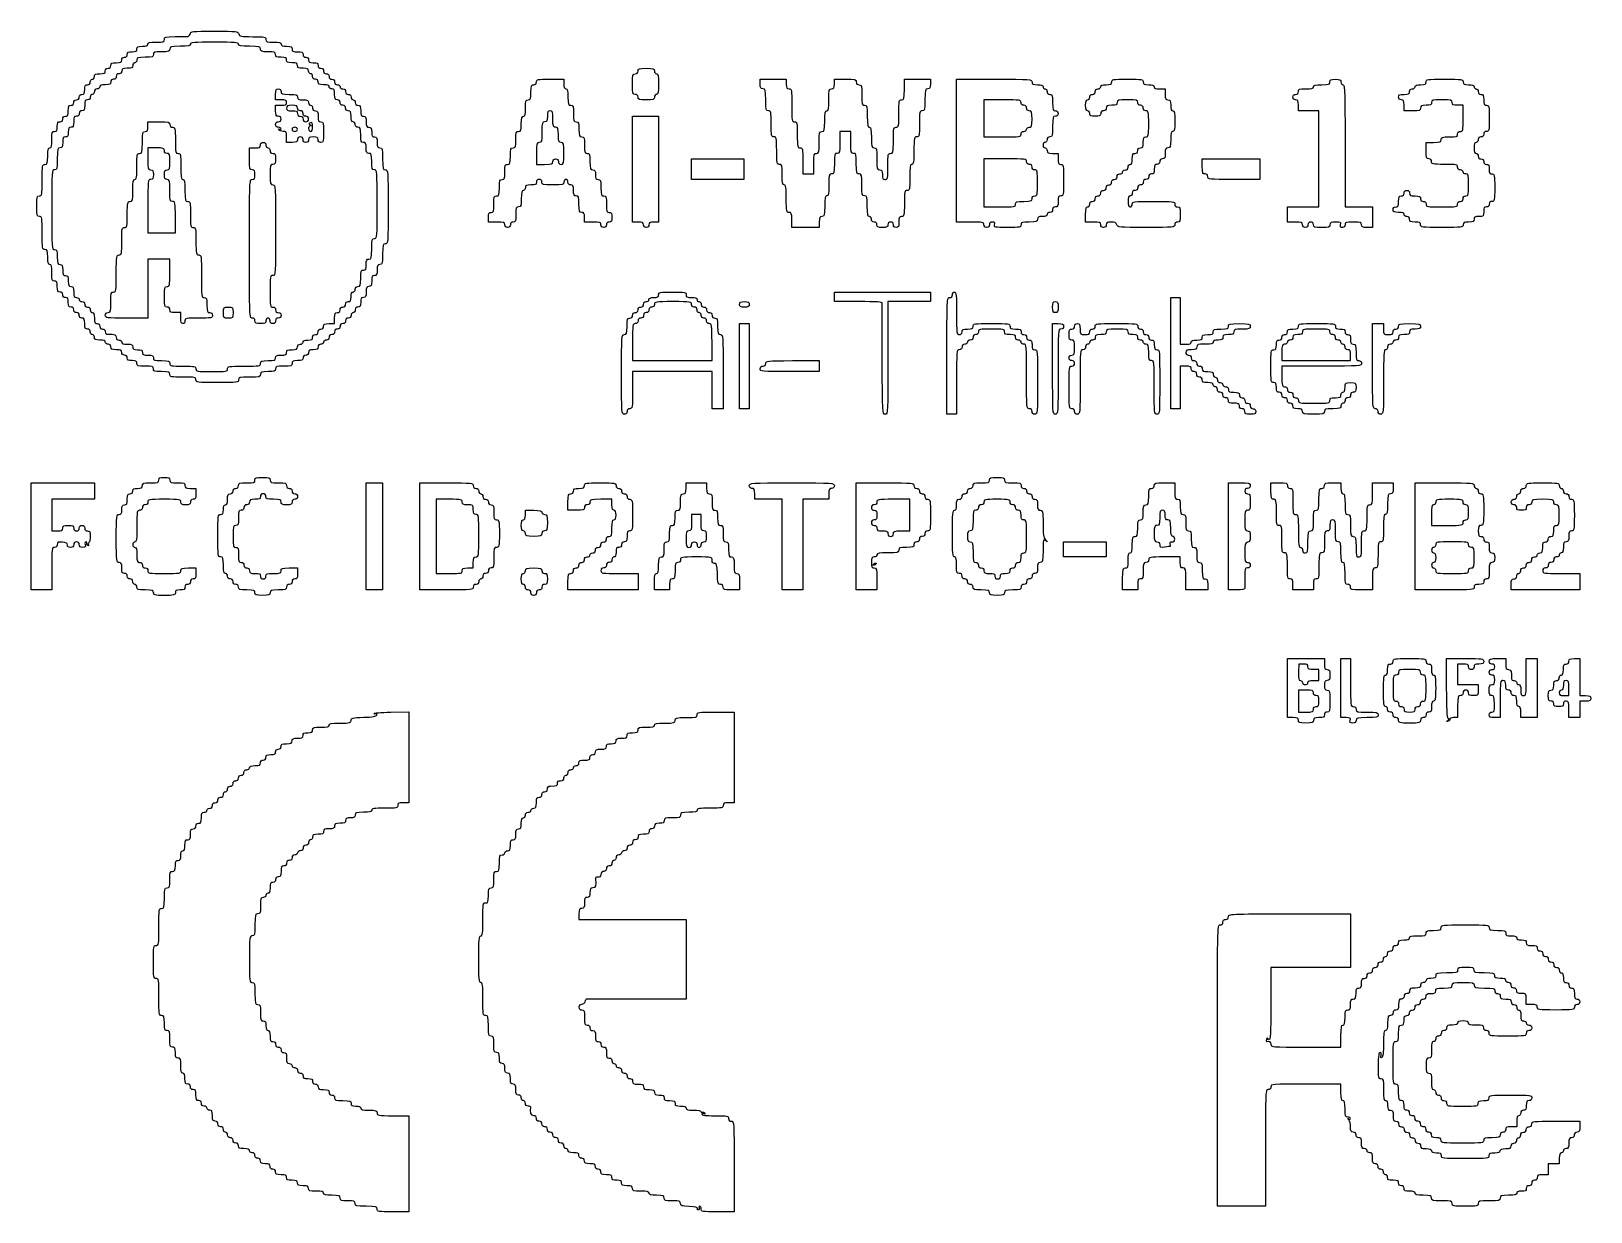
# Model space of a CAD drawing. Extents: x 1.2 to 12.3, y 1.4 to 9.8.
import ezdxf

# ---------------------------------------------------------------- set-up
doc = ezdxf.new("R2010")
doc.units = 0
doc.layers.get('0').update_dxf_attribs({"linetype": 'CONTINUOUS'})

msp = doc.modelspace()

# ---------------------------------------------------------------- linework, layer by layer
at = {"color": 7}
for p, q in [((4.89308, 9.466335), (4.990313, 9.466335)), ((4.990313, 9.466335), (4.990313, 9.432303)), ((6.380754, 9.432324), (6.380754, 9.466357)), ((6.380754, 9.466357), (6.473127, 9.466357)), ((6.473127, 9.466357), (6.565499, 9.466357)), ((6.565499, 9.466357), (6.565499, 9.432324)), ((6.905819, 9.432324), (6.905819, 9.466357)), ((6.905819, 9.466357), (6.983606, 9.466357)), ((7.401717, 9.393431), (7.401717, 9.466358)), ((7.401717, 9.466358), (7.494089, 9.466358)), ((7.494089, 9.466358), (7.586461, 9.466358)), ((7.586461, 9.466358), (7.586461, 9.432325)), ((7.771204, 8.960738), (7.771204, 9.466355)), ((7.771204, 9.466355), (8.038598, 9.466355)), ((9.210273, 9.398287), (9.249165, 9.398287)), ((9.249165, 9.398287), (9.249165, 9.359395)), ((2.948394, 9.320514), (2.948394, 9.359407)), ((2.987288, 9.320514), (2.948394, 9.320514)), ((2.948394, 9.242728), (2.948394, 9.281621)), ((2.948394, 9.281621), (2.987288, 9.281621)), ((5.515374, 9.339951), (5.515374, 9.339951)), ((8.096938, 9.320503), (7.965671, 9.320503)), ((7.965671, 9.320503), (7.965671, 9.189237)), ((10.192332, 9.242717), (10.192332, 9.281609)), ((10.941035, 9.242706), (10.941035, 9.281598)), ((11.359137, 9.281599), (11.32024, 9.281599)), ((11.359137, 9.189238), (11.359137, 9.281599)), ((3.181758, 9.184379), (3.181758, 9.184379)), ((5.476484, 8.829472), (5.476484, 9.203823)), ((5.476484, 9.203823), (5.568856, 9.203823)), ((5.568856, 9.203823), (5.661228, 9.203823)), ((5.661228, 9.203823), (5.661228, 8.829472)), ((7.965671, 9.189237), (7.965671, 9.057971)), ((10.265257, 9.242717), (10.192332, 9.242717)), ((10.338182, 9.242717), (10.265257, 9.242717)), ((10.338182, 8.902397), (10.338182, 9.242717)), ((10.999373, 9.242706), (10.941035, 9.242706)), ((2.044121, 9.130899), (2.044121, 9.164931)), ((2.044121, 9.164931), (2.121909, 9.164931)), ((3.026182, 9.019089), (3.026184, 9.05797)), ((3.103971, 9.111449), (3.103971, 9.111449)), ((3.210928, 9.130596), (3.210928, 9.130591)), ((6.983607, 9.096867), (6.944715, 9.096867)), ((6.944715, 9.096867), (6.944715, 9.01908)), ((7.022499, 9.096867), (6.983607, 9.096867)), ((7.022499, 9.019083), (7.022499, 9.096867)), ((7.965671, 9.057971), (8.096938, 9.057971)), ((8.228203, 9.077418), (8.228203, 9.077419)), ((2.10246, 8.980182), (2.044119, 8.980182)), ((2.044119, 8.980182), (2.044119, 8.902395)), ((2.763651, 8.902398), (2.763651, 8.980186)), ((2.763651, 8.980186), (2.802544, 8.980186)), ((3.065076, 9.019089), (3.026182, 9.019089)), ((7.771204, 8.455121), (7.771204, 8.960738)), ((10.522923, 8.99477), (10.522923, 8.562079)), ((11.096609, 8.96074), (11.096609, 9.019078)), ((11.096609, 9.019078), (11.150088, 9.019078)), ((4.795842, 8.94129), (4.795842, 8.863502)), ((4.795842, 8.863502), (4.854182, 8.863502)), ((4.91252, 8.882949), (4.912523, 8.882951)), ((5.894587, 8.829472), (5.894587, 8.902398)), ((5.894587, 8.902398), (6.079331, 8.902398)), ((6.079331, 8.902398), (6.264076, 8.902398)), ((6.264076, 8.902398), (6.264076, 8.829472)), ((6.68218, 8.887813), (6.68218, 8.795441)), ((6.759964, 8.795441), (6.759964, 8.868367)), ((8.116381, 8.902398), (7.965668, 8.902398)), ((7.965668, 8.902398), (7.965668, 8.732238)), ((8.451841, 8.941292), (8.490733, 8.941292)), ((8.490733, 8.941292), (8.490733, 8.902399)), ((9.511692, 8.848919), (9.511692, 8.902398)), ((9.511692, 8.902398), (9.715885, 8.902398)), ((9.715885, 8.902398), (9.920075, 8.902398)), ((9.920075, 8.902398), (9.920075, 8.829472)), ((10.338182, 8.562078), (10.338182, 8.902397)), ((5.476484, 8.455121), (5.476484, 8.829472)), ((5.661228, 8.829472), (5.661228, 8.455121)), ((5.894587, 8.756547), (5.894587, 8.829472)), ((6.079331, 8.756547), (5.894587, 8.756547)), ((6.264076, 8.756547), (6.079331, 8.756547)), ((6.264076, 8.829472), (6.264076, 8.756547)), ((6.68218, 8.795441), (6.721072, 8.795441)), ((6.721072, 8.795441), (6.759964, 8.795441)), ((7.965668, 8.732238), (7.965668, 8.562079)), ((9.550585, 8.775994), (9.550586, 8.775994)), ((9.920075, 8.756547), (9.735329, 8.756547)), ((9.920075, 8.829472), (9.920075, 8.756547)), ((2.044119, 8.566936), (2.044119, 8.37733)), ((7.965668, 8.562079), (8.077487, 8.562079)), ((8.189307, 8.581526), (8.189311, 8.581525)), ((8.685203, 8.455121), (8.685203, 8.5086)), ((10.114544, 8.5086), (10.114544, 8.562078)), ((10.114544, 8.562078), (10.226364, 8.562078)), ((10.114544, 8.455121), (10.114544, 8.5086)), ((10.226364, 8.562078), (10.338182, 8.562078)), ((10.522923, 8.562079), (10.620158, 8.562079)), ((10.620158, 8.562079), (10.717392, 8.562079)), ((10.717392, 8.562079), (10.717392, 8.489153)), ((2.238587, 8.37733), (2.238587, 8.489153)), ((4.455523, 8.455121), (4.455523, 8.489154)), ((4.513864, 8.455121), (4.455523, 8.455121)), ((4.572211, 8.435675), (4.572205, 8.435674)), ((5.136172, 8.455123), (5.136172, 8.489155)), ((5.19451, 8.455123), (5.136172, 8.455123)), ((5.515376, 8.455121), (5.476484, 8.455121)), ((5.55427, 8.435674), (5.554268, 8.435674)), ((5.661228, 8.455121), (5.627196, 8.455121)), ((6.604393, 8.416232), (6.604396, 8.469707)), ((6.701627, 8.416232), (6.604393, 8.416232)), ((6.798861, 8.416232), (6.701627, 8.416232)), ((6.798861, 8.455124), (6.798861, 8.416232)), ((7.868438, 8.455121), (7.771204, 8.455121)), ((7.965672, 8.435677), (7.965671, 8.435674)), ((8.738682, 8.455121), (8.685203, 8.455121)), ((8.792167, 8.435684), (8.79216, 8.435674)), ((10.168022, 8.455121), (10.114544, 8.455121)), ((10.221503, 8.435675), (10.221501, 8.435674)), ((10.717392, 8.416228), (10.6785, 8.416228)), ((10.717392, 8.489153), (10.717392, 8.416228)), ((11.057713, 8.435664), (11.057713, 8.435674)), ((2.044119, 8.37733), (2.141353, 8.37733)), ((2.141353, 8.37733), (2.238587, 8.37733)), ((2.121907, 8.192589), (2.04412, 8.192589)), ((2.04412, 8.192589), (2.04412, 7.983536)), ((2.199694, 8.192589), (2.121907, 8.192589)), ((2.199694, 8.095354), (2.199694, 8.192589)), ((2.04412, 7.983536), (2.04412, 7.774484)), ((6.905819, 7.925195), (6.905819, 7.959227)), ((6.905819, 7.959227), (7.246139, 7.959227)), ((7.246139, 7.959227), (7.586457, 7.959227)), ((7.586457, 7.959227), (7.586457, 7.925195)), ((6.234906, 7.871717), (6.234906, 7.871717)), ((6.905819, 7.891162), (6.905819, 7.925195)), ((7.076405, 7.891162), (6.905819, 7.891162)), ((7.435745, 7.891162), (7.285033, 7.891162)), ((7.285033, 7.891162), (7.285033, 7.492502)), ((7.586457, 7.891162), (7.435745, 7.891162)), ((7.586457, 7.925195), (7.586457, 7.891162)), ((8.451842, 7.85227), (8.451842, 7.85227)), ((9.288059, 7.52654), (9.288059, 7.920338)), ((9.288059, 7.920338), (9.322091, 7.920338)), ((9.322091, 7.920338), (9.356124, 7.920338)), ((9.356124, 7.920338), (9.356124, 7.75504)), ((2.04412, 7.774484), (1.893407, 7.774484)), ((2.277482, 7.813376), (2.238587, 7.813376)), ((2.277482, 7.774484), (2.277482, 7.813376)), ((2.277483, 7.774483), (2.277482, 7.774484)), ((2.578908, 7.813374), (2.578908, 7.813374)), ((2.802545, 7.755039), (2.802545, 7.755036)), ((3.327613, 7.735594), (3.366506, 7.735594)), ((3.366506, 7.735594), (3.366506, 7.774486)), ((6.234906, 7.434164), (6.234906, 7.735589)), ((6.234906, 7.735589), (6.268939, 7.735589)), ((6.268939, 7.735589), (6.302971, 7.735589)), ((6.302971, 7.735589), (6.302971, 7.434164)), ((8.451842, 7.414718), (8.451842, 7.735589)), ((8.451842, 7.735589), (8.490734, 7.735589)), ((9.356124, 7.75504), (9.356124, 7.589743)), ((10.717394, 7.434164), (10.717394, 7.735589)), ((10.717394, 7.735589), (10.756287, 7.735589)), ((10.756287, 7.735589), (10.795179, 7.735589)), ((10.795179, 7.735589), (10.795179, 7.696696)), ((5.476471, 7.604323), (5.476471, 7.473058)), ((6.041267, 7.473058), (6.039873, 7.604323)), ((9.288059, 7.132742), (9.288059, 7.52654)), ((9.356124, 7.589743), (9.395016, 7.589743)), ((10.075647, 7.531399), (10.075647, 7.473061)), ((10.561817, 7.473061), (10.561821, 7.511951)), ((2.60808, 7.414707), (2.608077, 7.414718)), ((5.476471, 7.473058), (5.758868, 7.473058)), ((5.758868, 7.473058), (6.041267, 7.473058)), ((6.234906, 7.132739), (6.234906, 7.434164)), ((6.302971, 7.434164), (6.302971, 7.132739)), ((6.380759, 7.414723), (6.380758, 7.41472)), ((6.609258, 7.47306), (6.798865, 7.47306)), ((6.798865, 7.47306), (6.798865, 7.434168)), ((6.798865, 7.434168), (6.798865, 7.395276)), ((7.244991, 7.480348), (7.244989, 7.48035)), ((7.703137, 7.093844), (7.70314, 7.50709)), ((8.451839, 7.414718), (8.451842, 7.414718)), ((9.395016, 7.434168), (9.356124, 7.434168)), ((9.356124, 7.434168), (9.356124, 7.283455)), ((10.075647, 7.473061), (10.318732, 7.473061)), ((10.357627, 7.434169), (10.075648, 7.434169)), ((10.075648, 7.434169), (10.075648, 7.361244)), ((10.318732, 7.473061), (10.561817, 7.473061)), ((2.384437, 7.336918), (2.384439, 7.33693)), ((5.398698, 7.375824), (5.398694, 7.375824)), ((5.758464, 7.395271), (5.476486, 7.395271)), ((5.476486, 7.395271), (5.476486, 7.264005)), ((6.040443, 7.395271), (5.758464, 7.395271)), ((6.040443, 7.264005), (6.040443, 7.395271)), ((6.118227, 7.395271), (6.118227, 7.132739)), ((6.798865, 7.395276), (6.589811, 7.395276)), ((7.771202, 7.322343), (7.771202, 7.093844)), ((6.040443, 7.132739), (6.040443, 7.264005)), ((9.356124, 7.283455), (9.356124, 7.132742)), ((6.079335, 7.132739), (6.040443, 7.132739)), ((6.118227, 7.132739), (6.079335, 7.132739)), ((6.268939, 7.132739), (6.234906, 7.132739)), ((6.302971, 7.132739), (6.268939, 7.132739)), ((7.73717, 7.093844), (7.703137, 7.093844)), ((7.771202, 7.093844), (7.73717, 7.093844)), ((8.607414, 7.113286), (8.607416, 7.113292)), ((9.322091, 7.132742), (9.288059, 7.132742)), ((9.356124, 7.132742), (9.322091, 7.132742)), ((9.813129, 7.113292), (9.813119, 7.113292)), ((10.221499, 7.113296), (10.221501, 7.113292)), ((10.756289, 7.113291), (10.756288, 7.113292)), ((1.217631, 6.228462), (1.217631, 6.607675)), ((1.217631, 6.607675), (1.441269, 6.607675)), ((1.441269, 6.607675), (1.664907, 6.607675)), ((1.664907, 6.607675), (1.664907, 6.549337)), ((1.664907, 6.549337), (1.664907, 6.490998)), ((2.345546, 6.568777), (2.384439, 6.568777)), ((2.384439, 6.568777), (2.384439, 6.529885)), ((3.590141, 6.228462), (3.590141, 6.607675)), ((3.590141, 6.607675), (3.648482, 6.607675)), ((3.648482, 6.607675), (3.706822, 6.607675)), ((3.706822, 6.607675), (3.706822, 6.228462)), ((3.969354, 6.228462), (3.969354, 6.607675)), ((3.969354, 6.607675), (4.15896, 6.607675)), ((5.855697, 6.568765), (5.855697, 6.607657)), ((5.855697, 6.607657), (5.928623, 6.607657)), ((5.928623, 6.607657), (6.001549, 6.607657)), ((6.001549, 6.607657), (6.001549, 6.568765)), ((6.341864, 6.490994), (6.341864, 6.529886)), ((6.866926, 6.529886), (6.866926, 6.490994)), ((7.061395, 6.22846), (7.061395, 6.607673)), ((7.061395, 6.607673), (7.265587, 6.607673)), ((9.244303, 6.60766), (9.317228, 6.60766)), ((9.317228, 6.60766), (9.317228, 6.549322)), ((9.696437, 6.22846), (9.696437, 6.607673)), ((9.696437, 6.607673), (9.774224, 6.607673)), ((9.997863, 6.549328), (9.997863, 6.607667)), ((9.997863, 6.607667), (10.056201, 6.607667)), ((10.435413, 6.607668), (10.493752, 6.607668)), ((10.493752, 6.607668), (10.493752, 6.568776)), ((10.717394, 6.529883), (10.717394, 6.607671)), ((10.717394, 6.607671), (10.790318, 6.607671)), ((10.790318, 6.607671), (10.863243, 6.607671)), ((10.863243, 6.607671), (10.863243, 6.568778)), ((11.01882, 6.228462), (11.01882, 6.607675)), ((11.01882, 6.607675), (11.227874, 6.607675)), ((1.514195, 6.490998), (1.363482, 6.490998)), ((1.363482, 6.490998), (1.363482, 6.379179)), ((1.664907, 6.490998), (1.514195, 6.490998)), ((4.178407, 6.490992), (4.086035, 6.490992)), ((4.086035, 6.490992), (4.086035, 6.228459)), ((4.718056, 6.379173), (4.718056, 6.413205)), ((4.718056, 6.413205), (4.776396, 6.413205)), ((5.019485, 6.413193), (5.019485, 6.471532)), ((5.077824, 6.413193), (5.019485, 6.413193)), ((5.33063, 6.490981), (5.252843, 6.490981)), ((5.33063, 6.452098), (5.33063, 6.490981)), ((6.439098, 6.490994), (6.341864, 6.490994)), ((6.536332, 6.490994), (6.439098, 6.490994)), ((6.536332, 6.170122), (6.536332, 6.490994)), ((6.774554, 6.490994), (6.682181, 6.490994)), ((6.682181, 6.490994), (6.682181, 6.170122)), ((6.866926, 6.490994), (6.774554, 6.490994)), ((7.440604, 6.490992), (7.323923, 6.490992)), ((7.440604, 6.379173), (7.440604, 6.490992)), ((1.363482, 6.379179), (1.363482, 6.26736)), ((5.928621, 6.384029), (5.894589, 6.384029)), ((5.894589, 6.384029), (5.894589, 6.325691)), ((5.962654, 6.384029), (5.928621, 6.384029)), ((5.962654, 6.325691), (5.962654, 6.384029)), ((7.440604, 6.267354), (7.440604, 6.379173)), ((11.1355, 6.379175), (11.1355, 6.306249)), ((11.1355, 6.306249), (11.24732, 6.306249)), ((11.359139, 6.325696), (11.359141, 6.325697)), ((1.217628, 5.849275), (1.217631, 6.228462)), ((1.363482, 6.26736), (1.402375, 6.26736)), ((3.590141, 5.84925), (3.590141, 6.228462)), ((3.706822, 6.228462), (3.706822, 5.84925)), ((3.969354, 5.849248), (3.969354, 6.228462)), ((4.086035, 6.228459), (4.086035, 5.965928)), ((4.718056, 6.247908), (4.718056, 6.247909)), ((7.061395, 5.849246), (7.061395, 6.22846)), ((7.323921, 6.247906), (7.323927, 6.247907)), ((7.382266, 6.267354), (7.440604, 6.267354)), ((8.529629, 6.13609), (8.529629, 6.189568)), ((8.529629, 6.189568), (8.680342, 6.189568)), ((8.680342, 6.189568), (8.831054, 6.189568)), ((8.831054, 6.189568), (8.831054, 6.13609)), ((9.696456, 5.849252), (9.696437, 6.22846)), ((11.018821, 5.849257), (11.01882, 6.228462)), ((5.894589, 6.170123), (5.894587, 6.170122)), ((6.536331, 5.84925), (6.536332, 6.170122)), ((6.682181, 6.170122), (6.682181, 5.84925)), ((8.529629, 6.082611), (8.529629, 6.13609)), ((8.680342, 6.082611), (8.529629, 6.082611)), ((8.831054, 6.082611), (8.680342, 6.082611)), ((8.831054, 6.13609), (8.831054, 6.082611)), ((9.356135, 6.082611), (9.244317, 6.082611)), ((9.286641, 6.160026), (9.286664, 6.16003)), ((9.356135, 6.043718), (9.356135, 6.082611)), ((1.363483, 5.999988), (1.363483, 5.849275)), ((2.330962, 6.004823), (2.384439, 6.004823)), ((2.384439, 6.004823), (2.384439, 5.965931)), ((3.045632, 6.004819), (3.103973, 6.004819)), ((3.103973, 6.004819), (3.103973, 5.965927)), ((4.086035, 5.965928), (4.178407, 5.965928)), ((4.270779, 5.985375), (4.270779, 5.985377)), ((4.309673, 6.004824), (4.348566, 6.004824)), ((4.348566, 6.004824), (4.348566, 6.043716)), ((5.384107, 5.965913), (5.515372, 5.965913)), ((5.515372, 5.965913), (5.515372, 5.907575)), ((7.178082, 6.028092), (7.178077, 6.028092)), ((11.398033, 5.985376), (11.398033, 5.985377)), ((12.054369, 5.96593), (12.185634, 5.96593)), ((12.185634, 5.96593), (12.185634, 5.907592)), ((5.019479, 5.849236), (5.01948, 5.90759)), ((5.515372, 5.907575), (5.515372, 5.849236)), ((5.632053, 5.849262), (5.632056, 5.90759)), ((5.739024, 5.888154), (5.739024, 5.849262)), ((6.234911, 5.90759), (6.234911, 5.849252)), ((7.207247, 5.927033), (7.207247, 5.849246)), ((8.082352, 5.946489), (8.082354, 5.946484)), ((8.947752, 5.849256), (8.947735, 5.927035)), ((9.054709, 5.888148), (9.054709, 5.849256)), ((9.395029, 5.849254), (9.395029, 5.927039)), ((9.550591, 5.888147), (9.550591, 5.849254)), ((10.153438, 5.849254), (10.153438, 5.888141)), ((10.299272, 5.888147), (10.299272, 5.849254)), ((10.717389, 5.927035), (10.717389, 5.849248)), ((11.699459, 5.849253), (11.699461, 5.888143)), ((12.185634, 5.907592), (12.185634, 5.849253)), ((1.290554, 5.849275), (1.217628, 5.849275)), ((1.363483, 5.849275), (1.290554, 5.849275)), ((2.083016, 5.829804), (2.083014, 5.829803)), ((2.802547, 5.8298), (2.802545, 5.829803)), ((3.648482, 5.84925), (3.590141, 5.84925)), ((3.706822, 5.84925), (3.648482, 5.84925)), ((4.15896, 5.849248), (3.969354, 5.849248)), ((4.756949, 5.829803), (4.756949, 5.829803)), ((5.267425, 5.849236), (5.019479, 5.849236)), ((5.515372, 5.849236), (5.267425, 5.849236)), ((5.685532, 5.849262), (5.632053, 5.849262)), ((5.739024, 5.849262), (5.685532, 5.849262)), ((6.234911, 5.849252), (6.176573, 5.849252)), ((6.609256, 5.84925), (6.536331, 5.84925)), ((6.682181, 5.84925), (6.609256, 5.84925)), ((7.134321, 5.849246), (7.061395, 5.849246)), ((7.207247, 5.849246), (7.134321, 5.849246)), ((8.004566, 5.8298), (8.004566, 5.829803)), ((9.001231, 5.849256), (8.947752, 5.849256)), ((9.054709, 5.849256), (9.001231, 5.849256)), ((9.472815, 5.849254), (9.395029, 5.849254)), ((9.550591, 5.849254), (9.472815, 5.849254)), ((9.754785, 5.849252), (9.696456, 5.849252)), ((10.226363, 5.849254), (10.153438, 5.849254)), ((10.299272, 5.849254), (10.226363, 5.849254)), ((10.717389, 5.849248), (10.639594, 5.849248)), ((11.227876, 5.849257), (11.018821, 5.849257)), ((11.942543, 5.849253), (11.699459, 5.849253)), ((12.185634, 5.849253), (11.942543, 5.849253)), ((10.114547, 5.154026), (10.114547, 5.36308)), ((10.114547, 5.36308), (10.245814, 5.36308)), ((10.195518, 5.324185), (10.193428, 5.265846)), ((10.227957, 5.324185), (10.195518, 5.324185)), ((10.245814, 5.36308), (10.377079, 5.36308)), ((10.377079, 5.36308), (10.377079, 5.324188)), ((10.493757, 5.154026), (10.493757, 5.36308)), ((10.493757, 5.36308), (10.527789, 5.36308)), ((10.527789, 5.36308), (10.561822, 5.36308)), ((10.561822, 5.36308), (10.561822, 5.19292)), ((11.242444, 5.154598), (11.242444, 5.363078)), ((11.242444, 5.363078), (11.373711, 5.363078)), ((11.359125, 5.324185), (11.320233, 5.324185)), ((11.320233, 5.324185), (11.320233, 5.251259)), ((11.602223, 5.363073), (11.660562, 5.363073)), ((11.660562, 5.363073), (11.660562, 5.324181)), ((11.806416, 5.231814), (11.806416, 5.363079)), ((11.806416, 5.363079), (11.845309, 5.363079)), ((11.845309, 5.363079), (11.884201, 5.363079)), ((11.884201, 5.363079), (11.884201, 5.154026)), ((12.146738, 5.36307), (12.18563, 5.36307)), ((12.18563, 5.36307), (12.18563, 5.231804)), ((10.260412, 5.192921), (10.260397, 5.19292)), ((10.338181, 5.285291), (10.299289, 5.285291)), ((10.299289, 5.207506), (10.338181, 5.207506)), ((10.338181, 5.246399), (10.338181, 5.285291)), ((10.338181, 5.207506), (10.338181, 5.246399)), ((11.320233, 5.251259), (11.320233, 5.178334)), ((12.18563, 5.231804), (12.18563, 5.100538)), ((10.114547, 4.944973), (10.114547, 5.154026)), ((10.24581, 5.139439), (10.192332, 5.139439)), ((10.192332, 5.139439), (10.192332, 5.061651)), ((10.493757, 4.944973), (10.493757, 5.154026)), ((11.320233, 5.178334), (11.393159, 5.178334)), ((11.393159, 5.178334), (11.466085, 5.178334)), ((11.466085, 5.178334), (11.466085, 5.139442)), ((11.884201, 5.154026), (11.884201, 4.944973)), ((12.073809, 5.100543), (12.107842, 5.100543)), ((12.107842, 5.100543), (12.107844, 5.154023)), ((12.18563, 5.100538), (12.224522, 5.100538)), ((3.765211, 4.983272), (3.891566, 4.984674)), ((3.891566, 4.984674), (3.891566, 4.663375)), ((6.064768, 4.983894), (6.196034, 4.983894)), ((6.196034, 4.983894), (6.196034, 4.663021)), ((10.192332, 5.061651), (10.192332, 4.983864)), ((10.192332, 4.983864), (10.24581, 4.983864)), ((10.299289, 5.003311), (10.299289, 5.003314)), ((11.018819, 5.003314), (11.018821, 5.003314)), ((11.320233, 5.022762), (11.320233, 4.944975)), ((11.62167, 5.076235), (11.62167, 4.944969)), ((11.767524, 4.944973), (11.767524, 4.983865)), ((12.107846, 4.944968), (12.107844, 5.003311)), ((12.224522, 5.061644), (12.18563, 5.061644)), ((12.18563, 5.061644), (12.18563, 5.003306)), ((12.18563, 5.003306), (12.18563, 4.944968)), ((10.153439, 4.944973), (10.114547, 4.944973)), ((10.192337, 4.925531), (10.192331, 4.925527)), ((10.528925, 4.944973), (10.493757, 4.944973)), ((10.559006, 4.925526), (10.559005, 4.925527)), ((10.902141, 4.92553), (10.902142, 4.925527)), ((11.250784, 4.923552), (11.250792, 4.923571)), ((11.320233, 4.944975), (11.291077, 4.944975)), ((11.543885, 4.964416), (11.543885, 4.964419)), ((11.62167, 4.944969), (11.582778, 4.944969)), ((11.825862, 4.944973), (11.767524, 4.944973)), ((11.884201, 4.944973), (11.825862, 4.944973)), ((12.146738, 4.944968), (12.107846, 4.944968)), ((12.18563, 4.944968), (12.146738, 4.944968)), ((3.891566, 4.663375), (3.891566, 4.342075)), ((6.196034, 4.663021), (6.196034, 4.342149)), ((3.891566, 4.342075), (3.852671, 4.342075)), ((6.196034, 4.342149), (6.157142, 4.342149)), ((5.097295, 3.554548), (5.097295, 3.515655)), ((10.129128, 3.554527), (10.561821, 3.554527)), ((10.561821, 3.554527), (10.561821, 3.364921)), ((5.097295, 3.515655), (5.476509, 3.515655)), ((5.476509, 3.515655), (5.85572, 3.515655)), ((5.85572, 3.515655), (5.85572, 3.233677)), ((10.561821, 3.364921), (10.561821, 3.175315)), ((5.85572, 3.233677), (5.85572, 2.951698)), ((10.279841, 3.175315), (9.997863, 3.175315)), ((9.997863, 3.175315), (9.997863, 2.92308)), ((10.561821, 3.175315), (10.279841, 3.175315)), ((5.85572, 2.951698), (5.508109, 2.950561)), ((11.806421, 2.912782), (11.806421, 2.951674)), ((11.845314, 2.912782), (11.806421, 2.912782)), ((10.493767, 2.611361), (10.493767, 2.689148)), ((10.24582, 2.611361), (10.493767, 2.611361)), ((9.618634, 1.483452), (9.61865, 2.480091)), ((10.49374, 2.348836), (10.245793, 2.348836)), ((10.49374, 2.290497), (10.49374, 2.348836)), ((3.779749, 2.12514), (3.891569, 2.12514)), ((3.891569, 2.12514), (3.891569, 1.784821)), ((11.738348, 2.047403), (11.699456, 2.047403)), ((11.738348, 2.086295), (11.738348, 2.047403)), ((12.015467, 2.086291), (12.185626, 2.086291)), ((12.185626, 2.086291), (12.185626, 2.047399)), ((9.958953, 1.896697), (9.958953, 1.483452)), ((11.203568, 1.950169), (11.203565, 1.950166)), ((3.891569, 1.784821), (3.891569, 1.444502)), ((12.000866, 1.784872), (11.961973, 1.784872)), ((11.961973, 1.784872), (11.961973, 1.745979)), ((12.039772, 1.784872), (12.000866, 1.784872)), ((12.039772, 1.823764), (12.039772, 1.784872)), ((6.196051, 1.765468), (6.196051, 1.444595)), ((11.961973, 1.707087), (11.923075, 1.707087)), ((11.961973, 1.745979), (11.961973, 1.707087)), ((3.667927, 1.463949), (3.667928, 1.463996)), ((3.891569, 1.444502), (3.779746, 1.444502)), ((5.962689, 1.464042), (5.962651, 1.463996)), ((6.196051, 1.444595), (6.079369, 1.444595)), ((9.788794, 1.483452), (9.618634, 1.483452)), ((9.958953, 1.483452), (9.788794, 1.483452))]:
    msp.add_line(p, q, dxfattribs=at)
for points in [[(2.044119, 9.714291), (2.044119, 9.725631), (2.057081, 9.728878), (2.10246, 9.728878)], [(2.10246, 9.728878), (2.154318, 9.728878), (2.160801, 9.731021), (2.160801, 9.748324)], [(2.160801, 9.748324), (2.160801, 9.766004), (2.167666, 9.767877), (2.236156, 9.768928)], [(2.236156, 9.768928), (2.277603, 9.769563), (2.317321, 9.769298), (2.32442, 9.768319)], [(2.32442, 9.768319), (2.331518, 9.767366), (2.339688, 9.775584), (2.34257, 9.786615)], [(2.34257, 9.786615), (2.347612, 9.805887), (2.354314, 9.80666), (2.515705, 9.80666)], [(2.515708, 9.728877), (2.370937, 9.728877), (2.345549, 9.726734), (2.345549, 9.714291)], [(2.515705, 9.80666), (2.675419, 9.80666), (2.683843, 9.805707), (2.688681, 9.787213)], [(2.685868, 9.714291), (2.685868, 9.7267), (2.660478, 9.728877), (2.515708, 9.728877)], [(2.688681, 9.787213), (2.693325, 9.769475), (2.701945, 9.767766), (2.78705, 9.767766)], [(2.78705, 9.767766), (2.873849, 9.767766), (2.880332, 9.766417), (2.880332, 9.748319)], [(2.880332, 9.748319), (2.880332, 9.731232), (2.886811, 9.728872), (2.933811, 9.728872)], [(2.933811, 9.728872), (2.974865, 9.728872), (2.98729, 9.725512), (2.98729, 9.714286)], [(1.859374, 9.60247), (1.859374, 9.615437), (1.865854, 9.621917), (1.878821, 9.621917)], [(1.878821, 9.621917), (1.891784, 9.621917), (1.898267, 9.62837), (1.898267, 9.641364)], [(1.898267, 9.641364), (1.898267, 9.657107), (1.904747, 9.660811), (1.9323, 9.660811)], [(1.9323, 9.660811), (1.959848, 9.660811), (1.966332, 9.664507), (1.966332, 9.680258)], [(1.966332, 9.680258), (1.966332, 9.696463), (1.972811, 9.699705), (2.005226, 9.699705)], [(2.024676, 9.621917), (1.972819, 9.621917), (1.966335, 9.619774), (1.966335, 9.60247)], [(2.005226, 9.699705), (2.033316, 9.699705), (2.044119, 9.703737), (2.044119, 9.714291)], [(2.083018, 9.641364), (2.083018, 9.624076), (2.076538, 9.621917), (2.024676, 9.621917)], [(2.141357, 9.660811), (2.089499, 9.660811), (2.083018, 9.658667), (2.083018, 9.641364)], [(2.199698, 9.680257), (2.199698, 9.66297), (2.193218, 9.660811), (2.141357, 9.660811)], [(2.272623, 9.699704), (2.20618, 9.699704), (2.199698, 9.697958), (2.199698, 9.680257)], [(2.345549, 9.714291), (2.345549, 9.702623), (2.330964, 9.699704), (2.272623, 9.699704)], [(2.763655, 9.699704), (2.700993, 9.699704), (2.685868, 9.702527), (2.685868, 9.714291)], [(2.841443, 9.680257), (2.841443, 9.698085), (2.834963, 9.699704), (2.763655, 9.699704)], [(2.89492, 9.660811), (2.847925, 9.660811), (2.841443, 9.663165), (2.841443, 9.680257)], [(2.9484, 9.641364), (2.9484, 9.65845), (2.94192, 9.660811), (2.89492, 9.660811)], [(2.987294, 9.621917), (2.954882, 9.621917), (2.9484, 9.625142), (2.9484, 9.641364)], [(2.98729, 9.714286), (2.98729, 9.703753), (2.998088, 9.699699), (3.026183, 9.699699)], [(3.026187, 9.60247), (3.026187, 9.618676), (3.019707, 9.621917), (2.987294, 9.621917)], [(3.026183, 9.699699), (3.058595, 9.699699), (3.065077, 9.696474), (3.065077, 9.680252)], [(3.065077, 9.680252), (3.065077, 9.664047), (3.071557, 9.660806), (3.10397, 9.660806)], [(3.10397, 9.660806), (3.136382, 9.660806), (3.142863, 9.65758), (3.142863, 9.641359)], [(3.142863, 9.641359), (3.142863, 9.628391), (3.149343, 9.621912), (3.16231, 9.621912)], [(3.16231, 9.621912), (3.175272, 9.621912), (3.181757, 9.615459), (3.181757, 9.602465)], [(1.664905, 9.485789), (1.664905, 9.501995), (1.671385, 9.505236), (1.703799, 9.505236)], [(1.703799, 9.505236), (1.736211, 9.505236), (1.742692, 9.508461), (1.742692, 9.524683)], [(1.742692, 9.524683), (1.742692, 9.53765), (1.749172, 9.54413), (1.76214, 9.54413)], [(1.76214, 9.54413), (1.775103, 9.54413), (1.781587, 9.550583), (1.781587, 9.563576)], [(1.781587, 9.563576), (1.781587, 9.579782), (1.788067, 9.583023), (1.82048, 9.583023)], [(1.82048, 9.583023), (1.852892, 9.583023), (1.859374, 9.586249), (1.859374, 9.60247)], [(1.839932, 9.505236), (1.826969, 9.505236), (1.820483, 9.498782), (1.820483, 9.485789)], [(1.859378, 9.524682), (1.859378, 9.511715), (1.852899, 9.505236), (1.839932, 9.505236)], [(1.898271, 9.544129), (1.865861, 9.544129), (1.859378, 9.540904), (1.859378, 9.524682)], [(1.937166, 9.563576), (1.937166, 9.54737), (1.930686, 9.544129), (1.898271, 9.544129)], [(1.951751, 9.583023), (1.943652, 9.583023), (1.937166, 9.574379), (1.937166, 9.563576)], [(1.966335, 9.60247), (1.966335, 9.591667), (1.959855, 9.583023), (1.951751, 9.583023)], [(3.065081, 9.583023), (3.032669, 9.583023), (3.026187, 9.586248), (3.026187, 9.60247)], [(3.103974, 9.563576), (3.103974, 9.579782), (3.097494, 9.583023), (3.065081, 9.583023)], [(3.142867, 9.544129), (3.110456, 9.544129), (3.103974, 9.547355), (3.103974, 9.563576)], [(3.181761, 9.524682), (3.181761, 9.540888), (3.175281, 9.544129), (3.142867, 9.544129)], [(3.181757, 9.602465), (3.181757, 9.586722), (3.188237, 9.583018), (3.215788, 9.583018)], [(3.196348, 9.505236), (3.188249, 9.505236), (3.181761, 9.51388), (3.181761, 9.524682)], [(3.210931, 9.485789), (3.210931, 9.496592), (3.204452, 9.505236), (3.196348, 9.505236)], [(3.215788, 9.583018), (3.243338, 9.583018), (3.249821, 9.579322), (3.249821, 9.563571)], [(3.249821, 9.563571), (3.249821, 9.550604), (3.256301, 9.544124), (3.269268, 9.544124)], [(3.269268, 9.544124), (3.28223, 9.544124), (3.288715, 9.537671), (3.288715, 9.524677)], [(3.288715, 9.524677), (3.288715, 9.51171), (3.295195, 9.505231), (3.308162, 9.505231)], [(3.308162, 9.505231), (3.321124, 9.505231), (3.327609, 9.498777), (3.327609, 9.485784)], [(5.47648, 9.432323), (5.47648, 9.498768), (5.478227, 9.505249), (5.495927, 9.505249)], [(5.495927, 9.505249), (5.508886, 9.505249), (5.515374, 9.511702), (5.515374, 9.524696)], [(5.515374, 9.524696), (5.515374, 9.541978), (5.521827, 9.544143), (5.573713, 9.544143)], [(5.573713, 9.544143), (5.625571, 9.544143), (5.632051, 9.541999), (5.632051, 9.524696)], [(5.632051, 9.524696), (5.632051, 9.513893), (5.638504, 9.505249), (5.646637, 9.505249)], [(5.646637, 9.505249), (5.6583, 9.505249), (5.661224, 9.490662), (5.661224, 9.432323)], [(1.577394, 9.359384), (1.593137, 9.359384), (1.596842, 9.365837), (1.596842, 9.393416)], [(1.596842, 9.393416), (1.596842, 9.420962), (1.600539, 9.427448), (1.616288, 9.427448)], [(1.616288, 9.427448), (1.629251, 9.427448), (1.635735, 9.433902), (1.635735, 9.446895)], [(1.635735, 9.446895), (1.635735, 9.457698), (1.642215, 9.466342), (1.65032, 9.466342)], [(1.65032, 9.466342), (1.658418, 9.466342), (1.664905, 9.474986), (1.664905, 9.485789)], [(1.684356, 9.398275), (1.671394, 9.398275), (1.664909, 9.391822), (1.664909, 9.378828)], [(1.703803, 9.412862), (1.703803, 9.404763), (1.695157, 9.398275), (1.684356, 9.398275)], [(1.742696, 9.427448), (1.714606, 9.427448), (1.703803, 9.423416), (1.703803, 9.412862)], [(1.78159, 9.446895), (1.78159, 9.430689), (1.775111, 9.427448), (1.742696, 9.427448)], [(1.801037, 9.466342), (1.788075, 9.466342), (1.78159, 9.459889), (1.78159, 9.446895)], [(1.820483, 9.485789), (1.820483, 9.472821), (1.814003, 9.466342), (1.801037, 9.466342)], [(2.948394, 9.359407), (2.948394, 9.391819), (2.95164, 9.398299), (2.967841, 9.398299)], [(2.967841, 9.398299), (2.980803, 9.398299), (2.987288, 9.391845), (2.987288, 9.378852)], [(3.230378, 9.466342), (3.217416, 9.466342), (3.210931, 9.472795), (3.210931, 9.485789)], [(3.249825, 9.446895), (3.249825, 9.459862), (3.243345, 9.466342), (3.230378, 9.466342)], [(3.288718, 9.427448), (3.256306, 9.427448), (3.249825, 9.430673), (3.249825, 9.446895)], [(3.327612, 9.412862), (3.327612, 9.423395), (3.316814, 9.427448), (3.288718, 9.427448)], [(3.327609, 9.485784), (3.327609, 9.472816), (3.334089, 9.466337), (3.347056, 9.466337)], [(3.347059, 9.398275), (3.336261, 9.398275), (3.327612, 9.404728), (3.327612, 9.412862)], [(3.347056, 9.466337), (3.360018, 9.466337), (3.366503, 9.459884), (3.366503, 9.44689)], [(3.366506, 9.359383), (3.366506, 9.391795), (3.363259, 9.398275), (3.347059, 9.398275)], [(3.366503, 9.44689), (3.366503, 9.433923), (3.372982, 9.427443), (3.38595, 9.427443)], [(3.38595, 9.427443), (3.39676, 9.427443), (3.405399, 9.42099), (3.405399, 9.412857)], [(3.405399, 9.412857), (3.405399, 9.404758), (3.414046, 9.39827), (3.424846, 9.39827)], [(3.424846, 9.39827), (3.437808, 9.39827), (3.444293, 9.391817), (3.444293, 9.378823)], [(4.756952, 9.373963), (4.756952, 9.420961), (4.759307, 9.427441), (4.776399, 9.427441)], [(4.776399, 9.427441), (4.789361, 9.427441), (4.795846, 9.433894), (4.795846, 9.446888)], [(4.795846, 9.446888), (4.795846, 9.465036), (4.802326, 9.466335), (4.89308, 9.466335)], [(4.990313, 9.432303), (4.990313, 9.408535), (4.994682, 9.39827), (5.0049, 9.39827)], [(5.0049, 9.39827), (5.016245, 9.39827), (5.019486, 9.385303), (5.019486, 9.339932)], [(5.495927, 9.359398), (5.478208, 9.359398), (5.47648, 9.365851), (5.47648, 9.432323)], [(5.661224, 9.432323), (5.661224, 9.373985), (5.658335, 9.359398), (5.646637, 9.359398)], [(6.400201, 9.398292), (6.384459, 9.398292), (6.380754, 9.404745), (6.380754, 9.432324)], [(6.419648, 9.320505), (6.419648, 9.39181), (6.418034, 9.398292), (6.400201, 9.398292)], [(6.565499, 9.432324), (6.565499, 9.404772), (6.569195, 9.398292), (6.584946, 9.398292)], [(6.584946, 9.398292), (6.60331, 9.398292), (6.604392, 9.391839), (6.604392, 9.281611)], [(6.866925, 9.320505), (6.866925, 9.39181), (6.868539, 9.398292), (6.886372, 9.398292)], [(6.886372, 9.398292), (6.902115, 9.398292), (6.905819, 9.404745), (6.905819, 9.432324)], [(6.983606, 9.466357), (7.054911, 9.466357), (7.061394, 9.464743), (7.061394, 9.44691)], [(7.061394, 9.44691), (7.061394, 9.433943), (7.067847, 9.427463), (7.080841, 9.427463)], [(7.080841, 9.427463), (7.09856, 9.427463), (7.100287, 9.42101), (7.100287, 9.354538)], [(7.38227, 9.320505), (7.399989, 9.320505), (7.401717, 9.326958), (7.401717, 9.393431)], [(7.567014, 9.398293), (7.549189, 9.398293), (7.547567, 9.39184), (7.547567, 9.320506)], [(7.586461, 9.432325), (7.586461, 9.404773), (7.582765, 9.398293), (7.567014, 9.398293)], [(8.038598, 9.466355), (8.299508, 9.466355), (8.305991, 9.465879), (8.305991, 9.446908)], [(8.305991, 9.446908), (8.305991, 9.430702), (8.312444, 9.427461), (8.344883, 9.427461)], [(8.344883, 9.427461), (8.372973, 9.427461), (8.383775, 9.423429), (8.383775, 9.412875)], [(8.383775, 9.412875), (8.383775, 9.404855), (8.390363, 9.398288), (8.398362, 9.398288)], [(8.398362, 9.398288), (8.406461, 9.398288), (8.412948, 9.389644), (8.412948, 9.378841)], [(8.75328, 9.37884), (8.75328, 9.391808), (8.759733, 9.398287), (8.772727, 9.398287)], [(8.772727, 9.398287), (8.783522, 9.398287), (8.792173, 9.40474), (8.792173, 9.412874)], [(8.792173, 9.412874), (8.792173, 9.423407), (8.802982, 9.42746), (8.831066, 9.42746)], [(8.831066, 9.42746), (8.863478, 9.42746), (8.869958, 9.430686), (8.869958, 9.446907)], [(8.869958, 9.446907), (8.869958, 9.465224), (8.876411, 9.466354), (8.981777, 9.466354)], [(8.981777, 9.466354), (9.087114, 9.466354), (9.093597, 9.465216), (9.093597, 9.446907)], [(9.093597, 9.446907), (9.093597, 9.430701), (9.10005, 9.42746), (9.132489, 9.42746)], [(9.132489, 9.42746), (9.160579, 9.42746), (9.171381, 9.423428), (9.171381, 9.412874)], [(9.171381, 9.412874), (9.171381, 9.402341), (9.182176, 9.398287), (9.210273, 9.398287)], [(10.192332, 9.378842), (10.192332, 9.395929), (10.198785, 9.398289), (10.24581, 9.398289)], [(10.24581, 9.398289), (10.286867, 9.398289), (10.299289, 9.401649), (10.299289, 9.412875)], [(10.299289, 9.412875), (10.299289, 9.42422), (10.312248, 9.427462), (10.357627, 9.427462)], [(10.357627, 9.427462), (10.409486, 9.427462), (10.415965, 9.429605), (10.415965, 9.446908)], [(10.415965, 9.446908), (10.415965, 9.463114), (10.422419, 9.466355), (10.454858, 9.466355)], [(10.454858, 9.466355), (10.48727, 9.466355), (10.49375, 9.46313), (10.49375, 9.446908)], [(10.49375, 9.446908), (10.49375, 9.436106), (10.500203, 9.427462), (10.508337, 9.427462)], [(10.508337, 9.427462), (10.521082, 9.427462), (10.522923, 9.372901), (10.522923, 8.99477)], [(10.979925, 9.378831), (10.979925, 9.391798), (10.986379, 9.398278), (10.999372, 9.398278)], [(10.999372, 9.398278), (11.010167, 9.398278), (11.018819, 9.404731), (11.018819, 9.412864)], [(11.018819, 9.412864), (11.018819, 9.423397), (11.029614, 9.427451), (11.057712, 9.427451)], [(11.057712, 9.427451), (11.090124, 9.427451), (11.096604, 9.430679), (11.096604, 9.446898)], [(11.096604, 9.446898), (11.096604, 9.465384), (11.103057, 9.466344), (11.227871, 9.466344)], [(11.227871, 9.466344), (11.352654, 9.466344), (11.359136, 9.465392), (11.359136, 9.446898)], [(11.359136, 9.446898), (11.359136, 9.430692), (11.365589, 9.427451), (11.398028, 9.427451)], [(11.398028, 9.427451), (11.426118, 9.427451), (11.43692, 9.423418), (11.43692, 9.412864)], [(11.43692, 9.412864), (11.43692, 9.404845), (11.443508, 9.398278), (11.451507, 9.398278)], [(11.451507, 9.398278), (11.459606, 9.398278), (11.466093, 9.389634), (11.466093, 9.378831)], [(1.48016, 9.242704), (1.48016, 9.275116), (1.483407, 9.281596), (1.499607, 9.281596)], [(1.499607, 9.281596), (1.512569, 9.281596), (1.519055, 9.288049), (1.519055, 9.301043)], [(1.519055, 9.301043), (1.519055, 9.31401), (1.525535, 9.32049), (1.538501, 9.32049)], [(1.538501, 9.32049), (1.551463, 9.32049), (1.557948, 9.326943), (1.557948, 9.339937)], [(1.557948, 9.339937), (1.557948, 9.352904), (1.564428, 9.359384), (1.577394, 9.359384)], [(1.596846, 9.281595), (1.596846, 9.249183), (1.5936, 9.242703), (1.577398, 9.242703)], [(1.616293, 9.320488), (1.600088, 9.320488), (1.596846, 9.314034), (1.596846, 9.281595)], [(1.635739, 9.339935), (1.635739, 9.326967), (1.629259, 9.320488), (1.616293, 9.320488)], [(1.650324, 9.359381), (1.642226, 9.359381), (1.635739, 9.350737), (1.635739, 9.339935)], [(1.664909, 9.378828), (1.664909, 9.368025), (1.658429, 9.359381), (1.650324, 9.359381)], [(2.987288, 9.378852), (2.987288, 9.361564), (2.993767, 9.359405), (3.045628, 9.359405)], [(3.026181, 9.301067), (3.026181, 9.317273), (3.019702, 9.320514), (2.987288, 9.320514)], [(2.987288, 9.281621), (3.019699, 9.281621), (3.026181, 9.284846), (3.026181, 9.301067)], [(3.065078, 9.281613), (3.032666, 9.281613), (3.026183, 9.278388), (3.026183, 9.262167)], [(3.045628, 9.359405), (3.097485, 9.359405), (3.103969, 9.357262), (3.103969, 9.339958)], [(3.103971, 9.262167), (3.103971, 9.278372), (3.097491, 9.281613), (3.065078, 9.281613)], [(3.103969, 9.339958), (3.103969, 9.323752), (3.110448, 9.320511), (3.142862, 9.320511)], [(3.142862, 9.320511), (3.175273, 9.320511), (3.181756, 9.317283), (3.181756, 9.301064)], [(3.181756, 9.301064), (3.181756, 9.290261), (3.188236, 9.281617), (3.19634, 9.281617)], [(3.19634, 9.281617), (3.204439, 9.281617), (3.210924, 9.272973), (3.210924, 9.262171)], [(3.385953, 9.320491), (3.36975, 9.320491), (3.366506, 9.326944), (3.366506, 9.359383)], [(3.4054, 9.301044), (3.4054, 9.314011), (3.39892, 9.320491), (3.385953, 9.320491)], [(3.424846, 9.281597), (3.411885, 9.281597), (3.4054, 9.28805), (3.4054, 9.301044)], [(3.444293, 9.26215), (3.444293, 9.275117), (3.437814, 9.281597), (3.424846, 9.281597)], [(3.444293, 9.378823), (3.444293, 9.365856), (3.450772, 9.359376), (3.46374, 9.359376)], [(3.46374, 9.359376), (3.476702, 9.359376), (3.483189, 9.352923), (3.483189, 9.339929)], [(3.483189, 9.339929), (3.483189, 9.329127), (3.489669, 9.320483), (3.497773, 9.320483)], [(3.497773, 9.320483), (3.505872, 9.320483), (3.512357, 9.311839), (3.512357, 9.301036)], [(3.512357, 9.301036), (3.512357, 9.288069), (3.518836, 9.281589), (3.531804, 9.281589)], [(3.531804, 9.281589), (3.548009, 9.281589), (3.551251, 9.275136), (3.551251, 9.242696)], [(4.718059, 9.262146), (4.718059, 9.314004), (4.720228, 9.320484), (4.737505, 9.320484)], [(4.737505, 9.320484), (4.754595, 9.320484), (4.756952, 9.326937), (4.756952, 9.373963)], [(5.019486, 9.339932), (5.019486, 9.288073), (5.02163, 9.281593), (5.038933, 9.281593)], [(5.038933, 9.281593), (5.056221, 9.281593), (5.05838, 9.27514), (5.05838, 9.223255)], [(5.515374, 9.339951), (5.515374, 9.352918), (5.508921, 9.359398), (5.495927, 9.359398)], [(5.573713, 9.320504), (5.521854, 9.320504), (5.515374, 9.322647), (5.515374, 9.339951)], [(5.632051, 9.339951), (5.632051, 9.322669), (5.625598, 9.320504), (5.573713, 9.320504)], [(5.646637, 9.359398), (5.638538, 9.359398), (5.632051, 9.350754), (5.632051, 9.339951)], [(6.439095, 9.242718), (6.421267, 9.242718), (6.419648, 9.249171), (6.419648, 9.320505)], [(6.604392, 9.281611), (6.604392, 9.171412), (6.605477, 9.16493), (6.623839, 9.16493)], [(6.852338, 9.242718), (6.864081, 9.242718), (6.866925, 9.257841), (6.866925, 9.320505)], [(7.100287, 9.354538), (7.100287, 9.288093), (7.102034, 9.281612), (7.119734, 9.281612)], [(7.119734, 9.281612), (7.137559, 9.281612), (7.139181, 9.275158), (7.139181, 9.203825)], [(7.362823, 9.22327), (7.362823, 9.314022), (7.36404, 9.320505), (7.38227, 9.320505)], [(7.547567, 9.320506), (7.547567, 9.249201), (7.545953, 9.242718), (7.52812, 9.242718)], [(8.228203, 9.301056), (8.228203, 9.31954), (8.22175, 9.320503), (8.096938, 9.320503)], [(8.24765, 9.281609), (8.234691, 9.281609), (8.228203, 9.288062), (8.228203, 9.301056)], [(8.267097, 9.262162), (8.267097, 9.27513), (8.260644, 9.281609), (8.24765, 9.281609)], [(8.412948, 9.378841), (8.412948, 9.365874), (8.419401, 9.359395), (8.432395, 9.359395)], [(8.432395, 9.359395), (8.449683, 9.359395), (8.451842, 9.352941), (8.451842, 9.301056)], [(8.451842, 9.301056), (8.451842, 9.249198), (8.453985, 9.242718), (8.471289, 9.242718)], [(8.685213, 9.281608), (8.685213, 9.309698), (8.689245, 9.3205), (8.699799, 9.3205)], [(8.699799, 9.242715), (8.689258, 9.242715), (8.685213, 9.253518), (8.685213, 9.281608)], [(8.699799, 9.3205), (8.707898, 9.3205), (8.714386, 9.329144), (8.714386, 9.339947)], [(8.714386, 9.339947), (8.714386, 9.352914), (8.720839, 9.359394), (8.733833, 9.359394)], [(8.733833, 9.359394), (8.746792, 9.359394), (8.75328, 9.365847), (8.75328, 9.37884)], [(8.869957, 9.281609), (8.837544, 9.281609), (8.831064, 9.278381), (8.831064, 9.262162)], [(8.908849, 9.301056), (8.908849, 9.28485), (8.902396, 9.281609), (8.869957, 9.281609)], [(8.981774, 9.320503), (8.915329, 9.320503), (8.908849, 9.318757), (8.908849, 9.301056)], [(9.054699, 9.301056), (9.054699, 9.318775), (9.048246, 9.320503), (8.981774, 9.320503)], [(9.074146, 9.281609), (9.061186, 9.281609), (9.054699, 9.288062), (9.054699, 9.301056)], [(9.093593, 9.262162), (9.093593, 9.27513), (9.087139, 9.281609), (9.074146, 9.281609)], [(9.249165, 9.359395), (9.249165, 9.326983), (9.252391, 9.320503), (9.268612, 9.320503)], [(9.268612, 9.320503), (9.284818, 9.320503), (9.288059, 9.31405), (9.288059, 9.281611)], [(9.288059, 9.281611), (9.288059, 9.25352), (9.292091, 9.242718), (9.302646, 9.242718)], [(10.153438, 9.339948), (10.153438, 9.352915), (10.159891, 9.359395), (10.172885, 9.359395)], [(10.172885, 9.320501), (10.159926, 9.320501), (10.153438, 9.326954), (10.153438, 9.339948)], [(10.172885, 9.359395), (10.185844, 9.359395), (10.192332, 9.365848), (10.192332, 9.378842)], [(10.192332, 9.281609), (10.192332, 9.314021), (10.189106, 9.320501), (10.172885, 9.320501)], [(10.902141, 9.339937), (10.902141, 9.356143), (10.908594, 9.359384), (10.941033, 9.359384)], [(10.921588, 9.32049), (10.908628, 9.32049), (10.902141, 9.326943), (10.902141, 9.339937)], [(10.941035, 9.281598), (10.941035, 9.31401), (10.937809, 9.32049), (10.921588, 9.32049)], [(10.941033, 9.359384), (10.973445, 9.359384), (10.979925, 9.362609), (10.979925, 9.378831)], [(11.096603, 9.281599), (11.064191, 9.281599), (11.057711, 9.278374), (11.057711, 9.262153)], [(11.135496, 9.301046), (11.135496, 9.284841), (11.129042, 9.281599), (11.096603, 9.281599)], [(11.208422, 9.320493), (11.141977, 9.320493), (11.135496, 9.318747), (11.135496, 9.301046)], [(11.281348, 9.301046), (11.281348, 9.318765), (11.274894, 9.320493), (11.208422, 9.320493)], [(11.32024, 9.281599), (11.287828, 9.281599), (11.281348, 9.284825), (11.281348, 9.301046)], [(11.466093, 9.378831), (11.466093, 9.365864), (11.472546, 9.359384), (11.48554, 9.359384)], [(11.48554, 9.359384), (11.501746, 9.359384), (11.504987, 9.352931), (11.504987, 9.320492)], [(11.504987, 9.320492), (11.504987, 9.288079), (11.508212, 9.2816), (11.524434, 9.2816)], [(11.524434, 9.2816), (11.542515, 9.2816), (11.543881, 9.275147), (11.543881, 9.189228)], [(1.421819, 9.164918), (1.434781, 9.164918), (1.441267, 9.171371), (1.441267, 9.184365)], [(1.441267, 9.184365), (1.441267, 9.197332), (1.447747, 9.203812), (1.460714, 9.203812)], [(1.460714, 9.203812), (1.476919, 9.203812), (1.48016, 9.210265), (1.48016, 9.242704)], [(1.538505, 9.203809), (1.5223, 9.203809), (1.519058, 9.197356), (1.519058, 9.164917)], [(1.557952, 9.223256), (1.557952, 9.210289), (1.551472, 9.203809), (1.538505, 9.203809)], [(1.577398, 9.242703), (1.564436, 9.242703), (1.557952, 9.23625), (1.557952, 9.223256)], [(2.967841, 9.203836), (2.951635, 9.203836), (2.948394, 9.210289), (2.948394, 9.242728)], [(2.987288, 9.184389), (2.987288, 9.197357), (2.980808, 9.203836), (2.967841, 9.203836)], [(2.967841, 9.164943), (2.980803, 9.164943), (2.987288, 9.171396), (2.987288, 9.184389)], [(3.026183, 9.262167), (3.026183, 9.245961), (3.032663, 9.24272), (3.065078, 9.24272)], [(3.065078, 9.24272), (3.097488, 9.24272), (3.103971, 9.239494), (3.103971, 9.223273)], [(3.123418, 9.24272), (3.110456, 9.24272), (3.103971, 9.249173), (3.103971, 9.262167)], [(3.103971, 9.223273), (3.103971, 9.210306), (3.11045, 9.203826), (3.123418, 9.203826)], [(3.142864, 9.223273), (3.142864, 9.23624), (3.136385, 9.24272), (3.123418, 9.24272)], [(3.123418, 9.203826), (3.136379, 9.203826), (3.142864, 9.197373), (3.142864, 9.184379)], [(3.162311, 9.203826), (3.149349, 9.203826), (3.142864, 9.210279), (3.142864, 9.223273)], [(3.142864, 9.184379), (3.142864, 9.171412), (3.149344, 9.164932), (3.162311, 9.164932)], [(3.181758, 9.184379), (3.181758, 9.197346), (3.175278, 9.203826), (3.162311, 9.203826)], [(3.162311, 9.164932), (3.175273, 9.164932), (3.181758, 9.171385), (3.181758, 9.184379)], [(3.210924, 9.262171), (3.210924, 9.249203), (3.217403, 9.242724), (3.230371, 9.242724)], [(3.230371, 9.242724), (3.246576, 9.242724), (3.24982, 9.23627), (3.24982, 9.203832)], [(3.24982, 9.203832), (3.24982, 9.171419), (3.253067, 9.164939), (3.269267, 9.164939)], [(3.46374, 9.242703), (3.450778, 9.242703), (3.444293, 9.249156), (3.444293, 9.26215)], [(3.48319, 9.203811), (3.48319, 9.236223), (3.479943, 9.242703), (3.46374, 9.242703)], [(3.497774, 9.164919), (3.487235, 9.164919), (3.48319, 9.175722), (3.48319, 9.203811)], [(3.551251, 9.242696), (3.551251, 9.210284), (3.554497, 9.203804), (3.5707, 9.203804)], [(3.5707, 9.203804), (3.586906, 9.203804), (3.590147, 9.197351), (3.590147, 9.164912)], [(4.688888, 9.150329), (4.688888, 9.191386), (4.69227, 9.203807), (4.703472, 9.203807)], [(4.703472, 9.203807), (4.714817, 9.203807), (4.718059, 9.216774), (4.718059, 9.262146)], [(4.87363, 9.20382), (4.87363, 9.171407), (4.870402, 9.164927), (4.854183, 9.164927)], [(4.893076, 9.242712), (4.876871, 9.242712), (4.87363, 9.236259), (4.87363, 9.20382)], [(4.912523, 9.184374), (4.912523, 9.236232), (4.91038, 9.242712), (4.893076, 9.242712)], [(4.93197, 9.126035), (4.914682, 9.126035), (4.912523, 9.132488), (4.912523, 9.184374)], [(5.05838, 9.223255), (5.05838, 9.171397), (5.060523, 9.164917), (5.077827, 9.164917)], [(6.458542, 9.150345), (6.458542, 9.236235), (6.457193, 9.242718), (6.439095, 9.242718)], [(6.818305, 9.096866), (6.836024, 9.096866), (6.837752, 9.103319), (6.837752, 9.169792)], [(6.837752, 9.169792), (6.837752, 9.228131), (6.840641, 9.242718), (6.852338, 9.242718)], [(7.139181, 9.203825), (7.139181, 9.141165), (7.142004, 9.126038), (7.153768, 9.126038)], [(7.343376, 9.126037), (7.361524, 9.126037), (7.362823, 9.13249), (7.362823, 9.22327)], [(7.52812, 9.242718), (7.510039, 9.242718), (7.508673, 9.236265), (7.508673, 9.150346)], [(8.286544, 9.242715), (8.273584, 9.242715), (8.267097, 9.249169), (8.267097, 9.262162)], [(8.30599, 9.184377), (8.30599, 9.236236), (8.303847, 9.242715), (8.286544, 9.242715)], [(8.286544, 9.126039), (8.303831, 9.126039), (8.30599, 9.132492), (8.30599, 9.184377)], [(8.471289, 9.203824), (8.45357, 9.203824), (8.451842, 9.197371), (8.451842, 9.130899)], [(8.471289, 9.242718), (8.484248, 9.242718), (8.490736, 9.236265), (8.490736, 9.223271)], [(8.490736, 9.223271), (8.490736, 9.210304), (8.484283, 9.203824), (8.471289, 9.203824)], [(8.714386, 9.223269), (8.714386, 9.234072), (8.707933, 9.242715), (8.699799, 9.242715)], [(8.753278, 9.203822), (8.720866, 9.203822), (8.714386, 9.207047), (8.714386, 9.223269)], [(8.792171, 9.223269), (8.792171, 9.207063), (8.785717, 9.203822), (8.753278, 9.203822)], [(8.811617, 9.242715), (8.798658, 9.242715), (8.792171, 9.236262), (8.792171, 9.223269)], [(8.831064, 9.262162), (8.831064, 9.249195), (8.824611, 9.242715), (8.811617, 9.242715)], [(9.113039, 9.242715), (9.10008, 9.242715), (9.093593, 9.249169), (9.093593, 9.262162)], [(9.132486, 9.150343), (9.132486, 9.236233), (9.131137, 9.242715), (9.113039, 9.242715)], [(9.302646, 9.242718), (9.314322, 9.242718), (9.317232, 9.228132), (9.317232, 9.169792)], [(9.317232, 9.169792), (9.317232, 9.111454), (9.314343, 9.096867), (9.302646, 9.096867)], [(11.057711, 9.262153), (11.057711, 9.244865), (11.051258, 9.242706), (10.999373, 9.242706)], [(11.33969, 9.096866), (11.357772, 9.096866), (11.359137, 9.103319), (11.359137, 9.189238)], [(11.543881, 9.189228), (11.543881, 9.103338), (11.542531, 9.096855), (11.524434, 9.096855)], [(1.363479, 9.038515), (1.363479, 9.090373), (1.365643, 9.096853), (1.382926, 9.096853)], [(1.382926, 9.096853), (1.398668, 9.096853), (1.402373, 9.103306), (1.402373, 9.130885)], [(1.402373, 9.130885), (1.402373, 9.158431), (1.40607, 9.164918), (1.421819, 9.164918)], [(1.460717, 9.05796), (1.444512, 9.05796), (1.441271, 9.051507), (1.441271, 9.019068)], [(1.480164, 9.091992), (1.480164, 9.06444), (1.476467, 9.05796), (1.460717, 9.05796)], [(1.49961, 9.126025), (1.483868, 9.126025), (1.480164, 9.119572), (1.480164, 9.091992)], [(1.519058, 9.164917), (1.519058, 9.132505), (1.515811, 9.126025), (1.49961, 9.126025)], [(2.005227, 9.019079), (2.005227, 9.090384), (2.006847, 9.096866), (2.024674, 9.096866)], [(2.024674, 9.096866), (2.040417, 9.096866), (2.044121, 9.103319), (2.044121, 9.130899)], [(2.121909, 9.164931), (2.193213, 9.164931), (2.199696, 9.163317), (2.199696, 9.145484)], [(2.199696, 9.145484), (2.199696, 9.132517), (2.206176, 9.126037), (2.219142, 9.126037)], [(2.219142, 9.126037), (2.237224, 9.126037), (2.238589, 9.119584), (2.238589, 9.033664)], [(2.948394, 9.145496), (2.948394, 9.158463), (2.954874, 9.164943), (2.967841, 9.164943)], [(2.967841, 9.126049), (2.954879, 9.126049), (2.948394, 9.132502), (2.948394, 9.145496)], [(2.971778, 9.108089), (2.967476, 9.115045), (2.969103, 9.116672), (2.976067, 9.112391)], [(2.987288, 9.115751), (2.987288, 9.121397), (2.978533, 9.126049), (2.967841, 9.126049)], [(3.002451, 9.096863), (2.989393, 9.096863), (2.975594, 9.101903), (2.971778, 9.108089)], [(2.976067, 9.112391), (2.982245, 9.10856), (2.987288, 9.110116), (2.987288, 9.115751)], [(3.026184, 9.05797), (3.026184, 9.092722), (3.02367, 9.096863), (3.002451, 9.096863)], [(3.084524, 9.126035), (3.073726, 9.126035), (3.065077, 9.119582), (3.065077, 9.111449)], [(3.065077, 9.111449), (3.065077, 9.10335), (3.073724, 9.096862), (3.084524, 9.096862)], [(3.103971, 9.111449), (3.103971, 9.119548), (3.095324, 9.126035), (3.084524, 9.126035)], [(3.084524, 9.096862), (3.095322, 9.096862), (3.103971, 9.103316), (3.103971, 9.111449)], [(3.123416, 9.057982), (3.110454, 9.057982), (3.103969, 9.051529), (3.103969, 9.038535)], [(3.142863, 9.038535), (3.142863, 9.051503), (3.136383, 9.057982), (3.123416, 9.057982)], [(3.215788, 9.057982), (3.188239, 9.057982), (3.181757, 9.054286), (3.181757, 9.038535)], [(3.193915, 9.135908), (3.187227, 9.135828), (3.18176, 9.127008), (3.18176, 9.116313)], [(3.18176, 9.116313), (3.18176, 9.105511), (3.18824, 9.096867), (3.196344, 9.096867)], [(3.195529, 9.158406), (3.183128, 9.153633), (3.182649, 9.150892), (3.193095, 9.144277)], [(3.193095, 9.144277), (3.20281, 9.138094), (3.203014, 9.136022), (3.193915, 9.135908)], [(3.210928, 9.130591), (3.210928, 9.157371), (3.207761, 9.163098), (3.195529, 9.158406)], [(3.196344, 9.096867), (3.206512, 9.096867), (3.210928, 9.107098), (3.210928, 9.130596)], [(3.24982, 9.038535), (3.24982, 9.054278), (3.24334, 9.057982), (3.215788, 9.057982)], [(3.269267, 9.164939), (3.286986, 9.164939), (3.288714, 9.158486), (3.288714, 9.092014)], [(3.288714, 9.092014), (3.288714, 9.025569), (3.286994, 9.019089), (3.269267, 9.019089)], [(3.51236, 9.145472), (3.51236, 9.156275), (3.50588, 9.164919), (3.497774, 9.164919)], [(3.531807, 9.126025), (3.518845, 9.126025), (3.51236, 9.132478), (3.51236, 9.145472)], [(3.551254, 9.072546), (3.551254, 9.119545), (3.548899, 9.126025), (3.531807, 9.126025)], [(3.570703, 9.019068), (3.553614, 9.019068), (3.551254, 9.025521), (3.551254, 9.072546)], [(3.590147, 9.164912), (3.590147, 9.1325), (3.593393, 9.12602), (3.609594, 9.12602)], [(3.609594, 9.12602), (3.625337, 9.12602), (3.629041, 9.119566), (3.629041, 9.091987)], [(3.629041, 9.091987), (3.629041, 9.064435), (3.632737, 9.057955), (3.648488, 9.057955)], [(3.648488, 9.057955), (3.664693, 9.057955), (3.667934, 9.051502), (3.667934, 9.019063)], [(4.649994, 9.038512), (4.649994, 9.090371), (4.652164, 9.09685), (4.669441, 9.09685)], [(4.669441, 9.09685), (4.686531, 9.09685), (4.688888, 9.103303), (4.688888, 9.150329)], [(4.834736, 9.092002), (4.834736, 9.025557), (4.833016, 9.019077), (4.815289, 9.019077)], [(4.854183, 9.164927), (4.836466, 9.164927), (4.834736, 9.158474), (4.834736, 9.092002)], [(4.951417, 9.072557), (4.951417, 9.119556), (4.949062, 9.126035), (4.93197, 9.126035)], [(4.970864, 9.019078), (4.953777, 9.019078), (4.951417, 9.025531), (4.951417, 9.072557)], [(5.077827, 9.164917), (5.094914, 9.164917), (5.097274, 9.158463), (5.097274, 9.111438)], [(5.097274, 9.111438), (5.097274, 9.06444), (5.099629, 9.05796), (5.116721, 9.05796)], [(5.116721, 9.05796), (5.134009, 9.05796), (5.136168, 9.051506), (5.136168, 8.999621)], [(6.477989, 9.057973), (6.459907, 9.057973), (6.458542, 9.064427), (6.458542, 9.150345)], [(6.497436, 8.960739), (6.497436, 9.051491), (6.496219, 9.057973), (6.477989, 9.057973)], [(6.623839, 9.16493), (6.641921, 9.16493), (6.643286, 9.158477), (6.643286, 9.072558)], [(6.643286, 9.072558), (6.643286, 8.986668), (6.644636, 8.980186), (6.662733, 8.980186)], [(6.798858, 9.019079), (6.798858, 9.090385), (6.800472, 9.096866), (6.818305, 9.096866)], [(7.153768, 9.126038), (7.165444, 9.126038), (7.168354, 9.111451), (7.168354, 9.053112)], [(7.323929, 9.033664), (7.323929, 9.119554), (7.325278, 9.126037), (7.343376, 9.126037)], [(7.489226, 9.057974), (7.471079, 9.057974), (7.46978, 9.051521), (7.46978, 8.96074)], [(7.508673, 9.150346), (7.508673, 9.064455), (7.507324, 9.057974), (7.489226, 9.057974)], [(8.096938, 9.057971), (8.221721, 9.057971), (8.228203, 9.058924), (8.228203, 9.077418)], [(8.228203, 9.077419), (8.228203, 9.090386), (8.234656, 9.096866), (8.24765, 9.096866)], [(8.24765, 9.096866), (8.258445, 9.096866), (8.267097, 9.103319), (8.267097, 9.111452)], [(8.267097, 9.111452), (8.267097, 9.119551), (8.275741, 9.126039), (8.286544, 9.126039)], [(8.432395, 9.057973), (8.419436, 9.057973), (8.412948, 9.05152), (8.412948, 9.038526)], [(8.451842, 9.130899), (8.451842, 9.064454), (8.450096, 9.057973), (8.432395, 9.057973)], [(9.093593, 9.019078), (9.093593, 9.051491), (9.096818, 9.05797), (9.113039, 9.05797)], [(9.113039, 9.05797), (9.131121, 9.05797), (9.132486, 9.064424), (9.132486, 9.150343)], [(9.302646, 9.096867), (9.2913, 9.096867), (9.288059, 9.0839), (9.288059, 9.038529)], [(11.203566, 9.038525), (11.203566, 9.055813), (11.210019, 9.057972), (11.261905, 9.057972)], [(11.261905, 9.057972), (11.313763, 9.057972), (11.320243, 9.060115), (11.320243, 9.077419)], [(11.320243, 9.077419), (11.320243, 9.090386), (11.326696, 9.096866), (11.33969, 9.096866)], [(11.48554, 9.057962), (11.472581, 9.057962), (11.466093, 9.051509), (11.466093, 9.038515)], [(11.504987, 9.077409), (11.504987, 9.064441), (11.498534, 9.057962), (11.48554, 9.057962)], [(11.524434, 9.096855), (11.511475, 9.096855), (11.504987, 9.090402), (11.504987, 9.077409)], [(1.334308, 8.921838), (1.334308, 8.967217), (1.337555, 8.980176), (1.348894, 8.980176)], [(1.348894, 8.980176), (1.36024, 8.980176), (1.363479, 8.993144), (1.363479, 9.038515)], [(1.421823, 8.980175), (1.403997, 8.980175), (1.402376, 8.973722), (1.402376, 8.902388)], [(1.441271, 9.019068), (1.441271, 8.986655), (1.438024, 8.980175), (1.421823, 8.980175)], [(1.985779, 8.941292), (2.003606, 8.941292), (2.005227, 8.947745), (2.005227, 9.019079)], [(2.160801, 8.960736), (2.160801, 8.978023), (2.154322, 8.980182), (2.10246, 8.980182)], [(2.180248, 8.941289), (2.167285, 8.941289), (2.160801, 8.947742), (2.160801, 8.960736)], [(2.238589, 9.033664), (2.238589, 8.947775), (2.239959, 8.941292), (2.258037, 8.941292)], [(2.802544, 8.980186), (2.834956, 8.980186), (2.841438, 8.983411), (2.841438, 8.999632)], [(2.841438, 8.999632), (2.841438, 9.0126), (2.847918, 9.019079), (2.860885, 9.019079)], [(2.860885, 9.019079), (2.873847, 9.019079), (2.880332, 9.012626), (2.880332, 8.999632)], [(2.880332, 8.999632), (2.880332, 8.98883), (2.886812, 8.980186), (2.894916, 8.980186)], [(2.894916, 8.980186), (2.903015, 8.980186), (2.909502, 8.971542), (2.909502, 8.960739)], [(2.909502, 8.960739), (2.909502, 8.947771), (2.915982, 8.941292), (2.928949, 8.941292)], [(3.103969, 9.038535), (3.103969, 9.02233), (3.097489, 9.019089), (3.065076, 9.019089)], [(3.16231, 9.019089), (3.149348, 9.019089), (3.142863, 9.025542), (3.142863, 9.038535)], [(3.181757, 9.038535), (3.181757, 9.025568), (3.175277, 9.019089), (3.16231, 9.019089)], [(3.269267, 9.019089), (3.256305, 9.019089), (3.24982, 9.025542), (3.24982, 9.038535)], [(3.59015, 8.980176), (3.59015, 9.012588), (3.586904, 9.019068), (3.570703, 9.019068)], [(3.609597, 8.941283), (3.593391, 8.941283), (3.59015, 8.947737), (3.59015, 8.980176)], [(3.667934, 9.019063), (3.667934, 8.98665), (3.671181, 8.980171), (3.687381, 8.980171)], [(3.687381, 8.980171), (3.705209, 8.980171), (3.706828, 8.973717), (3.706828, 8.902383)], [(4.611101, 8.921835), (4.611101, 8.973694), (4.61327, 8.980173), (4.630548, 8.980173)], [(4.630548, 8.980173), (4.647833, 8.980173), (4.649994, 8.986627), (4.649994, 9.038512)], [(4.815289, 9.019077), (4.797461, 9.019077), (4.795842, 9.012624), (4.795842, 8.94129)], [(4.990311, 8.941291), (4.990311, 9.012596), (4.988697, 9.019078), (4.970864, 9.019078)], [(5.136168, 8.999621), (5.136168, 8.947763), (5.138311, 8.941283), (5.155615, 8.941283)], [(6.516883, 8.863505), (6.498735, 8.863505), (6.497436, 8.869958), (6.497436, 8.960739)], [(6.662733, 8.980186), (6.680815, 8.980186), (6.68218, 8.973732), (6.68218, 8.887813)], [(6.779411, 8.941292), (6.797236, 8.941292), (6.798858, 8.947745), (6.798858, 9.019079)], [(6.944715, 9.01908), (6.944715, 8.947775), (6.943101, 8.941293), (6.925268, 8.941293)], [(7.041946, 8.941296), (7.024119, 8.941296), (7.022499, 8.947749), (7.022499, 9.019083)], [(7.168354, 9.053112), (7.168354, 8.986667), (7.1701, 8.980187), (7.187801, 8.980187)], [(7.187801, 8.980187), (7.205629, 8.980187), (7.207248, 8.973733), (7.207248, 8.902399)], [(7.304482, 8.941292), (7.322564, 8.941292), (7.323929, 8.947745), (7.323929, 9.033664)], [(7.46978, 8.96074), (7.46978, 8.880791), (7.46716, 8.863506), (7.455193, 8.863506)], [(8.398362, 9.019079), (8.390263, 9.019079), (8.383775, 9.010435), (8.383775, 8.999632)], [(8.383775, 8.999632), (8.383775, 8.988829), (8.390228, 8.980185), (8.398362, 8.980185)], [(8.412948, 9.038526), (8.412948, 9.027723), (8.406495, 9.019079), (8.398362, 9.019079)], [(8.398362, 8.980185), (8.406461, 8.980185), (8.412948, 8.971541), (8.412948, 8.960738)], [(8.412948, 8.960738), (8.412948, 8.944533), (8.419401, 8.941292), (8.451841, 8.941292)], [(9.035252, 8.941292), (9.048211, 8.941292), (9.054699, 8.947745), (9.054699, 8.960739)], [(9.054699, 8.960739), (9.054699, 8.973706), (9.061152, 8.980186), (9.074146, 8.980186)], [(9.074146, 8.980186), (9.090351, 8.980186), (9.093593, 8.986639), (9.093593, 9.019078)], [(9.268612, 8.98019), (9.252407, 8.98019), (9.249165, 8.973737), (9.249165, 8.941298)], [(9.288059, 9.038529), (9.288059, 8.98667), (9.285916, 8.98019), (9.268612, 8.98019)], [(11.116056, 8.902401), (11.098768, 8.902401), (11.096609, 8.908854), (11.096609, 8.96074)], [(11.150088, 9.019078), (11.19708, 9.019078), (11.203566, 9.021433), (11.203566, 9.038525)], [(11.451507, 9.019068), (11.440968, 9.019068), (11.43692, 9.008265), (11.43692, 8.980176)], [(11.43692, 8.980176), (11.43692, 8.952085), (11.440953, 8.941283), (11.451507, 8.941283)], [(11.466093, 9.038515), (11.466093, 9.027712), (11.45964, 9.019068), (11.451507, 9.019068)], [(1.295414, 8.751681), (1.295414, 8.857018), (1.296509, 8.8635), (1.314861, 8.8635)], [(1.314861, 8.8635), (1.332148, 8.8635), (1.334308, 8.869953), (1.334308, 8.921838)], [(1.402376, 8.902388), (1.402376, 8.831083), (1.400757, 8.824601), (1.38293, 8.824601)], [(1.951748, 8.756547), (1.963683, 8.756547), (1.966333, 8.77329), (1.966333, 8.848919)], [(1.966333, 8.848919), (1.966333, 8.934809), (1.967704, 8.941292), (1.985779, 8.941292)], [(2.044119, 8.902395), (2.044119, 8.83109), (2.045739, 8.824608), (2.063565, 8.824608)], [(2.199694, 8.88295), (2.199694, 8.934809), (2.19753, 8.941289), (2.180248, 8.941289)], [(2.180248, 8.824612), (2.197533, 8.824612), (2.199694, 8.831065), (2.199694, 8.88295)], [(2.258037, 8.941292), (2.276119, 8.941292), (2.277483, 8.934839), (2.277483, 8.84892)], [(2.277483, 8.84892), (2.277483, 8.773293), (2.280124, 8.756548), (2.292068, 8.756548)], [(2.783098, 8.824611), (2.765273, 8.824611), (2.763651, 8.831064), (2.763651, 8.902398)], [(2.928949, 8.863507), (2.91123, 8.863507), (2.909502, 8.857054), (2.909502, 8.790582)], [(2.928949, 8.941292), (2.945155, 8.941292), (2.948396, 8.934839), (2.948396, 8.902399)], [(2.948396, 8.902399), (2.948396, 8.869987), (2.94515, 8.863507), (2.928949, 8.863507)], [(3.629044, 8.882945), (3.629044, 8.934804), (3.626874, 8.941283), (3.609597, 8.941283)], [(3.648493, 8.824607), (3.631206, 8.824607), (3.629044, 8.83106), (3.629044, 8.882945)], [(3.706828, 8.902383), (3.706828, 8.831078), (3.708442, 8.824596), (3.726275, 8.824596)], [(4.572207, 8.810018), (4.572207, 8.857017), (4.574562, 8.863497), (4.591654, 8.863497)], [(4.591654, 8.863497), (4.608939, 8.863497), (4.611101, 8.86995), (4.611101, 8.921835)], [(4.854182, 8.863502), (4.906041, 8.863502), (4.91252, 8.865646), (4.91252, 8.882949)], [(4.912523, 8.882951), (4.912523, 8.895918), (4.918977, 8.902398), (4.93197, 8.902398)], [(4.93197, 8.902398), (4.944929, 8.902398), (4.951417, 8.895944), (4.951417, 8.882951)], [(4.951417, 8.882951), (4.951417, 8.869983), (4.95787, 8.863504), (4.970864, 8.863504)], [(4.970864, 8.863504), (4.988689, 8.863504), (4.990311, 8.869957), (4.990311, 8.941291)], [(5.155615, 8.941283), (5.172897, 8.941283), (5.175061, 8.93483), (5.175061, 8.882944)], [(5.175061, 8.882944), (5.175061, 8.831086), (5.177205, 8.824606), (5.194508, 8.824606)], [(6.536329, 8.790579), (6.536329, 8.857024), (6.534583, 8.863505), (6.516883, 8.863505)], [(6.759964, 8.868367), (6.759964, 8.934811), (6.761711, 8.941292), (6.779411, 8.941292)], [(6.905821, 8.868367), (6.905821, 8.801923), (6.904075, 8.795442), (6.886374, 8.795442)], [(6.925268, 8.941293), (6.907549, 8.941293), (6.905821, 8.93484), (6.905821, 8.868367)], [(7.061393, 8.86837), (7.061393, 8.934815), (7.059647, 8.941296), (7.041946, 8.941296)], [(7.08084, 8.795445), (7.063121, 8.795445), (7.061393, 8.801898), (7.061393, 8.86837)], [(7.207248, 8.902399), (7.207248, 8.831094), (7.208862, 8.824612), (7.226695, 8.824612)], [(7.265589, 8.756547), (7.28367, 8.756547), (7.285035, 8.763001), (7.285035, 8.848919)], [(7.285035, 8.848919), (7.285035, 8.934809), (7.286385, 8.941292), (7.304482, 8.941292)], [(7.455193, 8.863506), (7.443242, 8.863506), (7.440607, 8.84676), (7.440607, 8.771133)], [(8.267094, 8.882951), (8.267094, 8.901565), (8.260641, 8.902398), (8.116381, 8.902398)], [(8.286541, 8.863505), (8.273581, 8.863505), (8.267094, 8.869958), (8.267094, 8.882951)], [(8.305988, 8.844058), (8.305988, 8.857025), (8.299534, 8.863505), (8.286541, 8.863505)], [(8.325434, 8.824611), (8.312475, 8.824611), (8.305988, 8.831064), (8.305988, 8.844058)], [(8.490733, 8.902399), (8.490733, 8.869987), (8.493958, 8.863507), (8.51018, 8.863507)], [(8.51018, 8.863507), (8.528497, 8.863507), (8.529627, 8.857054), (8.529627, 8.751688)], [(8.967185, 8.824614), (8.980145, 8.824614), (8.986632, 8.831067), (8.986632, 8.844061)], [(8.986632, 8.844061), (8.986632, 8.854864), (8.993085, 8.863508), (9.001219, 8.863508)], [(9.001219, 8.863508), (9.01176, 8.863508), (9.015805, 8.87431), (9.015805, 8.9024)], [(9.015805, 8.9024), (9.015805, 8.934812), (9.01903, 8.941292), (9.035252, 8.941292)], [(9.190825, 8.863512), (9.175082, 8.863512), (9.171378, 8.857059), (9.171378, 8.82948)], [(9.210272, 8.882959), (9.210272, 8.869992), (9.203819, 8.863512), (9.190825, 8.863512)], [(9.229719, 8.902406), (9.216759, 8.902406), (9.210272, 8.895953), (9.210272, 8.882959)], [(9.249165, 8.941298), (9.249165, 8.908885), (9.24594, 8.902406), (9.229719, 8.902406)], [(9.531139, 8.795441), (9.514052, 8.795441), (9.511692, 8.801894), (9.511692, 8.848919)], [(11.135503, 8.882954), (11.135503, 8.895922), (11.12905, 8.902401), (11.116056, 8.902401)], [(11.227877, 8.863508), (11.141987, 8.863508), (11.135503, 8.864857), (11.135503, 8.882954)], [(11.320249, 8.844061), (11.320249, 8.862142), (11.313796, 8.863508), (11.227877, 8.863508)], [(11.339696, 8.824614), (11.326737, 8.824614), (11.320249, 8.831067), (11.320249, 8.844061)], [(11.451507, 8.941283), (11.459606, 8.941283), (11.466093, 8.932639), (11.466093, 8.921836)], [(11.466093, 8.921836), (11.466093, 8.908869), (11.472546, 8.90239), (11.48554, 8.90239)], [(11.48554, 8.90239), (11.498499, 8.90239), (11.504987, 8.895936), (11.504987, 8.882943)], [(11.504987, 8.882943), (11.504987, 8.869976), (11.51144, 8.863496), (11.524434, 8.863496)], [(11.524434, 8.863496), (11.540177, 8.863496), (11.543881, 8.857043), (11.543881, 8.829463)], [(1.275968, 8.639862), (1.294287, 8.639862), (1.295414, 8.646315), (1.295414, 8.751681)], [(1.38293, 8.824601), (1.36393, 8.824601), (1.363483, 8.818148), (1.363483, 8.542622)], [(1.937163, 8.67876), (1.937163, 8.74142), (1.94, 8.756547), (1.951748, 8.756547)], [(2.063565, 8.756543), (2.044784, 8.756543), (2.044119, 8.75009), (2.044119, 8.566936)], [(2.063565, 8.824608), (2.079308, 8.824608), (2.083014, 8.818155), (2.083014, 8.790576)], [(2.083014, 8.790576), (2.083014, 8.763023), (2.079317, 8.756543), (2.063565, 8.756543)], [(2.160801, 8.79058), (2.160801, 8.818125), (2.164498, 8.824612), (2.180248, 8.824612)], [(2.180248, 8.756547), (2.164505, 8.756547), (2.160801, 8.763001), (2.160801, 8.79058)], [(2.199694, 8.678759), (2.199694, 8.750065), (2.198075, 8.756547), (2.180248, 8.756547)], [(2.292068, 8.756548), (2.303811, 8.756548), (2.306653, 8.741424), (2.306653, 8.67876)], [(2.763651, 8.265514), (2.763651, 8.750064), (2.763916, 8.756546), (2.783098, 8.756546)], [(2.802545, 8.790579), (2.802545, 8.818125), (2.798849, 8.824611), (2.783098, 8.824611)], [(2.783098, 8.756546), (2.798841, 8.756546), (2.802545, 8.762999), (2.802545, 8.790579)], [(2.909502, 8.790582), (2.909502, 8.724137), (2.911222, 8.717656), (2.928949, 8.717656)], [(3.66794, 8.581521), (3.66794, 8.818124), (3.667385, 8.824607), (3.648493, 8.824607)], [(3.726275, 8.824596), (3.74524, 8.824596), (3.745722, 8.818143), (3.745722, 8.562064)], [(4.533311, 8.698201), (4.533311, 8.75006), (4.53548, 8.75654), (4.55276, 8.75654)], [(4.55276, 8.75654), (4.56985, 8.75654), (4.572207, 8.762993), (4.572207, 8.810018)], [(4.79585, 8.737096), (4.79585, 8.72089), (4.78937, 8.717649), (4.756955, 8.717649)], [(4.815297, 8.756543), (4.802335, 8.756543), (4.79585, 8.75009), (4.79585, 8.737096)], [(4.834744, 8.737096), (4.834744, 8.750063), (4.828264, 8.756543), (4.815297, 8.756543)], [(4.912531, 8.717649), (4.841226, 8.717649), (4.834744, 8.719263), (4.834744, 8.737096)], [(4.990318, 8.737096), (4.990318, 8.719271), (4.983865, 8.717649), (4.912531, 8.717649)], [(5.004904, 8.756543), (4.996806, 8.756543), (4.990318, 8.747899), (4.990318, 8.737096)], [(5.019491, 8.737096), (5.019491, 8.747899), (5.013038, 8.756543), (5.004904, 8.756543)], [(5.038938, 8.717649), (5.025979, 8.717649), (5.019491, 8.724102), (5.019491, 8.737096)], [(5.194508, 8.824606), (5.210251, 8.824606), (5.213955, 8.818153), (5.213955, 8.790574)], [(5.213955, 8.790574), (5.213955, 8.763021), (5.217651, 8.756541), (5.233402, 8.756541)], [(5.233402, 8.756541), (5.250685, 8.756541), (5.252849, 8.750088), (5.252849, 8.698203)], [(6.550916, 8.717653), (6.539253, 8.717653), (6.536329, 8.73224), (6.536329, 8.790579)], [(6.886374, 8.795442), (6.868549, 8.795442), (6.866927, 8.788988), (6.866927, 8.717654)], [(7.100287, 8.717657), (7.100287, 8.788962), (7.098673, 8.795445), (7.08084, 8.795445)], [(7.226695, 8.824612), (7.242437, 8.824612), (7.246142, 8.818159), (7.246142, 8.79058)], [(7.246142, 8.79058), (7.246142, 8.763027), (7.249838, 8.756547), (7.265589, 8.756547)], [(7.440607, 8.771133), (7.440607, 8.685243), (7.439257, 8.678761), (7.42116, 8.678761)], [(8.344881, 8.732238), (8.344881, 8.818128), (8.343532, 8.824611), (8.325434, 8.824611)], [(8.325434, 8.639866), (8.343516, 8.639866), (8.344881, 8.646319), (8.344881, 8.732238)], [(8.529627, 8.751688), (8.529627, 8.646351), (8.528542, 8.639868), (8.51018, 8.639868)], [(8.850504, 8.717653), (8.863463, 8.717653), (8.869951, 8.724107), (8.869951, 8.7371)], [(8.869951, 8.7371), (8.869951, 8.750067), (8.876404, 8.756547), (8.889398, 8.756547)], [(8.889398, 8.756547), (8.902357, 8.756547), (8.908845, 8.763), (8.908845, 8.775994)], [(8.908845, 8.775994), (8.908845, 8.788961), (8.915298, 8.795441), (8.928291, 8.795441)], [(8.928291, 8.795441), (8.939086, 8.795441), (8.947738, 8.801894), (8.947738, 8.810027)], [(8.947738, 8.810027), (8.947738, 8.818126), (8.956382, 8.824614), (8.967185, 8.824614)], [(9.09359, 8.737107), (9.09359, 8.724139), (9.087137, 8.71766), (9.074144, 8.71766)], [(9.113037, 8.756553), (9.100078, 8.756553), (9.09359, 8.7501), (9.09359, 8.737107)], [(9.132484, 8.776), (9.132484, 8.763033), (9.126031, 8.756553), (9.113037, 8.756553)], [(9.151931, 8.795447), (9.138972, 8.795447), (9.132484, 8.788994), (9.132484, 8.776)], [(9.171378, 8.82948), (9.171378, 8.801927), (9.167682, 8.795447), (9.151931, 8.795447)], [(9.550586, 8.775994), (9.550586, 8.788961), (9.544133, 8.795441), (9.531139, 8.795441)], [(9.735329, 8.756547), (9.557067, 8.756547), (9.550585, 8.757209), (9.550585, 8.775994)], [(11.359143, 8.810027), (11.359143, 8.818126), (11.350499, 8.824614), (11.339696, 8.824614)], [(11.37859, 8.795441), (11.367781, 8.795441), (11.359143, 8.801894), (11.359143, 8.810027)], [(11.398037, 8.717654), (11.398037, 8.788959), (11.396423, 8.795441), (11.37859, 8.795441)], [(11.543881, 8.829463), (11.543881, 8.801911), (11.547577, 8.795431), (11.563328, 8.795431)], [(11.563328, 8.795431), (11.581475, 8.795431), (11.582774, 8.788978), (11.582774, 8.698197)], [(1.256521, 8.566936), (1.256521, 8.633381), (1.258249, 8.639862), (1.275968, 8.639862)], [(1.917717, 8.600972), (1.935542, 8.600972), (1.937163, 8.607426), (1.937163, 8.67876)], [(2.219141, 8.600972), (2.201315, 8.600972), (2.199694, 8.607425), (2.199694, 8.678759)], [(2.306653, 8.67876), (2.306653, 8.607455), (2.308272, 8.600973), (2.3261, 8.600973)], [(2.928949, 8.717656), (2.948002, 8.717656), (2.948396, 8.711203), (2.948396, 8.396784)], [(4.494417, 8.581524), (4.494417, 8.633383), (4.496586, 8.639863), (4.513864, 8.639863)], [(4.513864, 8.639863), (4.531149, 8.639863), (4.533311, 8.646316), (4.533311, 8.698201)], [(4.688892, 8.620417), (4.688892, 8.568558), (4.686723, 8.562079), (4.669445, 8.562079)], [(4.703476, 8.678755), (4.692131, 8.678755), (4.688892, 8.665788), (4.688892, 8.620417)], [(4.718063, 8.698202), (4.718063, 8.687399), (4.711583, 8.678755), (4.703476, 8.678755)], [(4.756955, 8.717649), (4.724544, 8.717649), (4.718063, 8.714421), (4.718063, 8.698202)], [(5.058385, 8.678757), (5.058385, 8.711169), (5.055159, 8.717649), (5.038938, 8.717649)], [(5.077832, 8.639864), (5.061626, 8.639864), (5.058385, 8.646318), (5.058385, 8.678757)], [(5.097278, 8.581526), (5.097278, 8.633385), (5.095135, 8.639864), (5.077832, 8.639864)], [(5.252849, 8.698203), (5.252849, 8.646344), (5.254992, 8.639864), (5.272296, 8.639864)], [(5.272296, 8.639864), (5.289584, 8.639864), (5.291743, 8.633411), (5.291743, 8.581526)], [(6.565502, 8.620419), (6.565502, 8.700368), (6.562883, 8.717653), (6.550916, 8.717653)], [(6.584949, 8.523185), (6.566801, 8.523185), (6.565502, 8.529639), (6.565502, 8.620419)], [(6.852341, 8.639867), (6.840665, 8.639867), (6.837754, 8.625281), (6.837754, 8.566942)], [(6.866927, 8.717654), (6.866927, 8.654994), (6.864104, 8.639867), (6.852341, 8.639867)], [(7.119734, 8.63987), (7.101906, 8.63987), (7.100287, 8.646323), (7.100287, 8.717657)], [(7.139181, 8.566945), (7.139181, 8.63339), (7.137434, 8.63987), (7.119734, 8.63987)], [(7.42116, 8.678761), (7.403078, 8.678761), (7.401713, 8.672307), (7.401713, 8.586389)], [(8.247649, 8.600972), (8.299508, 8.600972), (8.305988, 8.603115), (8.305988, 8.620419)], [(8.305988, 8.620419), (8.305988, 8.633386), (8.312441, 8.639866), (8.325434, 8.639866)], [(8.51018, 8.639868), (8.493974, 8.639868), (8.490733, 8.633415), (8.490733, 8.600976)], [(8.733823, 8.600972), (8.746782, 8.600972), (8.75327, 8.607425), (8.75327, 8.620419)], [(8.75327, 8.620419), (8.75327, 8.633386), (8.759723, 8.639866), (8.772716, 8.639866)], [(8.772716, 8.639866), (8.785676, 8.639866), (8.792163, 8.646319), (8.792163, 8.659313)], [(8.792163, 8.659313), (8.792163, 8.67228), (8.798617, 8.67876), (8.81161, 8.67876)], [(8.81161, 8.67876), (8.82457, 8.67876), (8.831057, 8.685213), (8.831057, 8.698206)], [(8.831057, 8.698206), (8.831057, 8.711174), (8.83751, 8.717653), (8.850504, 8.717653)], [(9.001216, 8.639872), (8.990678, 8.639872), (8.98663, 8.629069), (8.98663, 8.60098)], [(9.015803, 8.659319), (9.015803, 8.648516), (9.00935, 8.639872), (9.001216, 8.639872)], [(9.03525, 8.678766), (9.022291, 8.678766), (9.015803, 8.672313), (9.015803, 8.659319)], [(9.054697, 8.698213), (9.054697, 8.685246), (9.048244, 8.678766), (9.03525, 8.678766)], [(9.074144, 8.71766), (9.061184, 8.71766), (9.054697, 8.711206), (9.054697, 8.698213)], [(10.902144, 8.600974), (10.902144, 8.633386), (10.90537, 8.639866), (10.921591, 8.639866)], [(10.921591, 8.639866), (10.934551, 8.639866), (10.941038, 8.64632), (10.941038, 8.659313)], [(10.941038, 8.659313), (10.941038, 8.67228), (10.947491, 8.67876), (10.960485, 8.67876)], [(10.960485, 8.67876), (10.973444, 8.67876), (10.979932, 8.672307), (10.979932, 8.659313)], [(10.979932, 8.659313), (10.979932, 8.643107), (10.986385, 8.639866), (11.018824, 8.639866)], [(11.018824, 8.639866), (11.051237, 8.639866), (11.057716, 8.636641), (11.057716, 8.620419)], [(11.057716, 8.620419), (11.057716, 8.607452), (11.064169, 8.600973), (11.077163, 8.600973)], [(11.339696, 8.600973), (11.352655, 8.600973), (11.359143, 8.607426), (11.359143, 8.620419)], [(11.359143, 8.620419), (11.359143, 8.633387), (11.365596, 8.639866), (11.37859, 8.639866)], [(11.37859, 8.639866), (11.396415, 8.639866), (11.398037, 8.64632), (11.398037, 8.717654)], [(11.582774, 8.698197), (11.582774, 8.607445), (11.581557, 8.600963), (11.563328, 8.600963)], [(1.275968, 8.49401), (1.258249, 8.49401), (1.256521, 8.500463), (1.256521, 8.566936)], [(1.363483, 8.542622), (1.363483, 8.267126), (1.363893, 8.260644), (1.38293, 8.260644)], [(1.878823, 8.416228), (1.896905, 8.416228), (1.898269, 8.422681), (1.898269, 8.5086)], [(1.898269, 8.5086), (1.898269, 8.594491), (1.89964, 8.600972), (1.917717, 8.600972)], [(2.238587, 8.489153), (2.238587, 8.59449), (2.237492, 8.600972), (2.219141, 8.600972)], [(2.3261, 8.600973), (2.344183, 8.600973), (2.345547, 8.59452), (2.345547, 8.508601)], [(2.345547, 8.508601), (2.345547, 8.422711), (2.346918, 8.416229), (2.364993, 8.416229)], [(3.648493, 8.338437), (3.667422, 8.338437), (3.66794, 8.34489), (3.66794, 8.581521)], [(3.745722, 8.562064), (3.745722, 8.306014), (3.745166, 8.299533), (3.726275, 8.299533)], [(4.455523, 8.489154), (4.455523, 8.5167), (4.459219, 8.523186), (4.47497, 8.523186)], [(4.47497, 8.523186), (4.492255, 8.523186), (4.494417, 8.529639), (4.494417, 8.581524)], [(4.649998, 8.5086), (4.649998, 8.461601), (4.647644, 8.455122), (4.630552, 8.455122)], [(4.669445, 8.562079), (4.652356, 8.562079), (4.649998, 8.555625), (4.649998, 8.5086)], [(5.116725, 8.523188), (5.099437, 8.523188), (5.097278, 8.529641), (5.097278, 8.581526)], [(5.136172, 8.489155), (5.136172, 8.516701), (5.132476, 8.523188), (5.116725, 8.523188)], [(5.291743, 8.581526), (5.291743, 8.529668), (5.293886, 8.523188), (5.31119, 8.523188)], [(5.31119, 8.523188), (5.326932, 8.523188), (5.330636, 8.516735), (5.330636, 8.489155)], [(6.604396, 8.469707), (6.604396, 8.516705), (6.602041, 8.523185), (6.584949, 8.523185)], [(6.837754, 8.566942), (6.837754, 8.500497), (6.836008, 8.494016), (6.818307, 8.494016)], [(7.153767, 8.494019), (7.142091, 8.494019), (7.139181, 8.508606), (7.139181, 8.566945)], [(7.401713, 8.586389), (7.401713, 8.500498), (7.400364, 8.494016), (7.382266, 8.494016)], [(8.077487, 8.562079), (8.182823, 8.562079), (8.189307, 8.563217), (8.189307, 8.581526)], [(8.189311, 8.581525), (8.189311, 8.598813), (8.195764, 8.600972), (8.247649, 8.600972)], [(8.412945, 8.508604), (8.412945, 8.49842), (8.402682, 8.494017), (8.378913, 8.494017)], [(8.432392, 8.52319), (8.421597, 8.52319), (8.412945, 8.516737), (8.412945, 8.508604)], [(8.451839, 8.542637), (8.451839, 8.52967), (8.445386, 8.52319), (8.432392, 8.52319)], [(8.471286, 8.562084), (8.458327, 8.562084), (8.451839, 8.555631), (8.451839, 8.542637)], [(8.490733, 8.600976), (8.490733, 8.568564), (8.487508, 8.562084), (8.471286, 8.562084)], [(8.685203, 8.5086), (8.685203, 8.549657), (8.688563, 8.562078), (8.699789, 8.562078)], [(8.699789, 8.562078), (8.707888, 8.562078), (8.714376, 8.570722), (8.714376, 8.581525)], [(8.714376, 8.581525), (8.714376, 8.594492), (8.720829, 8.600972), (8.733823, 8.600972)], [(8.98663, 8.60098), (8.98663, 8.57289), (8.990662, 8.562088), (9.001216, 8.562088)], [(9.001216, 8.562088), (9.009315, 8.562088), (9.015803, 8.570732), (9.015803, 8.581534)], [(9.015803, 8.581534), (9.015803, 8.600148), (9.022256, 8.600981), (9.166516, 8.600981)], [(9.166516, 8.600981), (9.310746, 8.600981), (9.317229, 8.600188), (9.317229, 8.581534)], [(9.317229, 8.581534), (9.317229, 8.568567), (9.323682, 8.562088), (9.336676, 8.562088)], [(9.336676, 8.562088), (9.353762, 8.562088), (9.356122, 8.555634), (9.356122, 8.508609)], [(9.356122, 8.508609), (9.356122, 8.46161), (9.353768, 8.455131), (9.336676, 8.455131)], [(10.863251, 8.542635), (10.863251, 8.555602), (10.869704, 8.562082), (10.882698, 8.562082)], [(10.902143, 8.523188), (10.86973, 8.523188), (10.863251, 8.526413), (10.863251, 8.542635)], [(10.882698, 8.562082), (10.898903, 8.562082), (10.902144, 8.568535), (10.902144, 8.600974)], [(10.941035, 8.508602), (10.941035, 8.519135), (10.93024, 8.523188), (10.902143, 8.523188)], [(10.960482, 8.494015), (10.949679, 8.494015), (10.941035, 8.500468), (10.941035, 8.508602)], [(11.077163, 8.600973), (11.090122, 8.600973), (11.09661, 8.594519), (11.09661, 8.581526)], [(11.09661, 8.581526), (11.09661, 8.563209), (11.103063, 8.562079), (11.208429, 8.562079)], [(11.208429, 8.562079), (11.313766, 8.562079), (11.320249, 8.563217), (11.320249, 8.581526)], [(11.320249, 8.581526), (11.320249, 8.594493), (11.326702, 8.600973), (11.339696, 8.600973)], [(11.504987, 8.528037), (11.504987, 8.495625), (11.503373, 8.494004), (11.470955, 8.494004)], [(11.524434, 8.562069), (11.508691, 8.562069), (11.504987, 8.555616), (11.504987, 8.528037)], [(11.543881, 8.581516), (11.543881, 8.568549), (11.537428, 8.562069), (11.524434, 8.562069)], [(11.563328, 8.600963), (11.550368, 8.600963), (11.543881, 8.59451), (11.543881, 8.581516)], [(1.295414, 8.37733), (1.295414, 8.487529), (1.294319, 8.49401), (1.275968, 8.49401)], [(1.859376, 8.318994), (1.859376, 8.409746), (1.860612, 8.416228), (1.878823, 8.416228)], [(2.364993, 8.416229), (2.383143, 8.416229), (2.384439, 8.409775), (2.384439, 8.318995)], [(2.948396, 8.396784), (2.948396, 8.082394), (2.947973, 8.075911), (2.928949, 8.075911)], [(4.572205, 8.435674), (4.572205, 8.452962), (4.565725, 8.455121), (4.513864, 8.455121)], [(4.591658, 8.416228), (4.578696, 8.416228), (4.572211, 8.422681), (4.572211, 8.435675)], [(4.611105, 8.435675), (4.611105, 8.422707), (4.604625, 8.416228), (4.591658, 8.416228)], [(4.630552, 8.455122), (4.61759, 8.455122), (4.611105, 8.448668), (4.611105, 8.435675)], [(5.252849, 8.435676), (5.252849, 8.452964), (5.246396, 8.455123), (5.19451, 8.455123)], [(5.272296, 8.416229), (5.259337, 8.416229), (5.252849, 8.422682), (5.252849, 8.435676)], [(5.291743, 8.435676), (5.291743, 8.422709), (5.285289, 8.416229), (5.272296, 8.416229)], [(5.31119, 8.455123), (5.29823, 8.455123), (5.291743, 8.44867), (5.291743, 8.435676)], [(5.330636, 8.489155), (5.330636, 8.461603), (5.32694, 8.455123), (5.31119, 8.455123)], [(5.554268, 8.435674), (5.554268, 8.45188), (5.547815, 8.455121), (5.515376, 8.455121)], [(5.573717, 8.416228), (5.560757, 8.416228), (5.55427, 8.422681), (5.55427, 8.435674)], [(5.593163, 8.435674), (5.593163, 8.422707), (5.58671, 8.416228), (5.573717, 8.416228)], [(5.627196, 8.455121), (5.599643, 8.455121), (5.593163, 8.451425), (5.593163, 8.435674)], [(6.818307, 8.494016), (6.802102, 8.494016), (6.798861, 8.487563), (6.798861, 8.455124)], [(7.168354, 8.474572), (7.168354, 8.485375), (7.1619, 8.494019), (7.153767, 8.494019)], [(7.1878, 8.455126), (7.174841, 8.455126), (7.168354, 8.461579), (7.168354, 8.474572)], [(7.207247, 8.435679), (7.207247, 8.448646), (7.200794, 8.455126), (7.1878, 8.455126)], [(7.24614, 8.416232), (7.213727, 8.416232), (7.207247, 8.41946), (7.207247, 8.435679)], [(7.285032, 8.435679), (7.285032, 8.419473), (7.278578, 8.416232), (7.24614, 8.416232)], [(7.304479, 8.455126), (7.291519, 8.455126), (7.285032, 8.448672), (7.285032, 8.435679)], [(7.323925, 8.435679), (7.323925, 8.448646), (7.317472, 8.455126), (7.304479, 8.455126)], [(7.343372, 8.416232), (7.330413, 8.416232), (7.323925, 8.422685), (7.323925, 8.435679)], [(7.362819, 8.455124), (7.362819, 8.422712), (7.359591, 8.416232), (7.343372, 8.416232)], [(7.382266, 8.494016), (7.36606, 8.494016), (7.362819, 8.487563), (7.362819, 8.455124)], [(7.965671, 8.435674), (7.965671, 8.453822), (7.959218, 8.455121), (7.868438, 8.455121)], [(7.985119, 8.41623), (7.97216, 8.41623), (7.965672, 8.422683), (7.965672, 8.435677)], [(8.004566, 8.435677), (8.004566, 8.42271), (7.998113, 8.41623), (7.985119, 8.41623)], [(8.025148, 8.455124), (8.011046, 8.455124), (8.004566, 8.449007), (8.004566, 8.435677)], [(8.040642, 8.435677), (8.044539, 8.450599), (8.040907, 8.455124), (8.025148, 8.455124)], [(8.131881, 8.41623), (8.040344, 8.41623), (8.035809, 8.417182), (8.040642, 8.435677)], [(8.228204, 8.435677), (8.228204, 8.417542), (8.221751, 8.41623), (8.131881, 8.41623)], [(8.286542, 8.455124), (8.234684, 8.455124), (8.228204, 8.452981), (8.228204, 8.435677)], [(8.344881, 8.474571), (8.344881, 8.457283), (8.338428, 8.455124), (8.286542, 8.455124)], [(8.378913, 8.494017), (8.351367, 8.494017), (8.344881, 8.490321), (8.344881, 8.474571)], [(8.79216, 8.435674), (8.79216, 8.452761), (8.785707, 8.455121), (8.738682, 8.455121)], [(8.811614, 8.416237), (8.798655, 8.416237), (8.792167, 8.42269), (8.792167, 8.435684)], [(8.831061, 8.435684), (8.831061, 8.422716), (8.824608, 8.416237), (8.811614, 8.416237)], [(8.866001, 8.455131), (8.83754, 8.455131), (8.831061, 8.4515), (8.831061, 8.435684)], [(8.906029, 8.435684), (8.902129, 8.45058), (8.892765, 8.455131), (8.866001, 8.455131)], [(9.114172, 8.416237), (8.919292, 8.416237), (8.910908, 8.417031), (8.906029, 8.435684)], [(9.317229, 8.435684), (9.317229, 8.416856), (9.310776, 8.416237), (9.114172, 8.416237)], [(9.336676, 8.455131), (9.323716, 8.455131), (9.317229, 8.448677), (9.317229, 8.435684)], [(10.221501, 8.435674), (10.221501, 8.452761), (10.215048, 8.455121), (10.168022, 8.455121)], [(10.24095, 8.416228), (10.22799, 8.416228), (10.221503, 8.422681), (10.221503, 8.435675)], [(10.260397, 8.435675), (10.260397, 8.422708), (10.253943, 8.416228), (10.24095, 8.416228)], [(10.279843, 8.455122), (10.266884, 8.455122), (10.260397, 8.448669), (10.260397, 8.435675)], [(10.29929, 8.435675), (10.29929, 8.448642), (10.292837, 8.455122), (10.279843, 8.455122)], [(10.357629, 8.416228), (10.30577, 8.416228), (10.29929, 8.418371), (10.29929, 8.435675)], [(10.415967, 8.435675), (10.415967, 8.418387), (10.409514, 8.416228), (10.357629, 8.416228)], [(10.455995, 8.455122), (10.422447, 8.455122), (10.415967, 8.451963), (10.415967, 8.435675)], [(10.490935, 8.435675), (10.495438, 8.452796), (10.4912, 8.455122), (10.455995, 8.455122)], [(10.504392, 8.416228), (10.490647, 8.416228), (10.48717, 8.421268), (10.490935, 8.435675)], [(10.522931, 8.435675), (10.522931, 8.423031), (10.516478, 8.416228), (10.504392, 8.416228)], [(10.581269, 8.455122), (10.529411, 8.455122), (10.522931, 8.452979), (10.522931, 8.435675)], [(10.639608, 8.435675), (10.639608, 8.452963), (10.633155, 8.455122), (10.581269, 8.455122)], [(10.6785, 8.416228), (10.646088, 8.416228), (10.639608, 8.419453), (10.639608, 8.435675)], [(10.979929, 8.474568), (10.979929, 8.487535), (10.973476, 8.494015), (10.960482, 8.494015)], [(11.018821, 8.455121), (10.986408, 8.455121), (10.979929, 8.458347), (10.979929, 8.474568)], [(11.057713, 8.435674), (11.057713, 8.45188), (11.05126, 8.455121), (11.018821, 8.455121)], [(11.208425, 8.416217), (11.064196, 8.416217), (11.057713, 8.417011), (11.057713, 8.435664)], [(11.359138, 8.435664), (11.359138, 8.41705), (11.352684, 8.416217), (11.208425, 8.416217)], [(11.39803, 8.455111), (11.365617, 8.455111), (11.359138, 8.451885), (11.359138, 8.435664)], [(11.436922, 8.474558), (11.436922, 8.458352), (11.430469, 8.455111), (11.39803, 8.455111)], [(11.470955, 8.494004), (11.443402, 8.494004), (11.436922, 8.490308), (11.436922, 8.474558)], [(1.314861, 8.260649), (1.296494, 8.260649), (1.295414, 8.267102), (1.295414, 8.37733)], [(1.83993, 8.221759), (1.85808, 8.221759), (1.859376, 8.228213), (1.859376, 8.318994)], [(2.384439, 8.318995), (2.384439, 8.228242), (2.385683, 8.22176), (2.403886, 8.22176)], [(3.629044, 8.265511), (3.629044, 8.331956), (3.630764, 8.338437), (3.648493, 8.338437)], [(3.726275, 8.299533), (3.708556, 8.299533), (3.706828, 8.293079), (3.706828, 8.226607)], [(1.334308, 8.20717), (1.334308, 8.254169), (1.331948, 8.260649), (1.314861, 8.260649)], [(1.348894, 8.153692), (1.337699, 8.153692), (1.334308, 8.166114), (1.334308, 8.20717)], [(1.38293, 8.260644), (1.400019, 8.260644), (1.402376, 8.254191), (1.402376, 8.207165)], [(1.402376, 8.207165), (1.402376, 8.160166), (1.404736, 8.153687), (1.421823, 8.153687)], [(1.820482, 8.090494), (1.820482, 8.215278), (1.821442, 8.221759), (1.83993, 8.221759)], [(2.403886, 8.22176), (2.422497, 8.22176), (2.423334, 8.215307), (2.423334, 8.071047)], [(2.783098, 7.774483), (2.763908, 7.774483), (2.763651, 7.780936), (2.763651, 8.265514)], [(3.59015, 8.153693), (3.59015, 8.186105), (3.593397, 8.192585), (3.609597, 8.192585)], [(3.609597, 8.192585), (3.627316, 8.192585), (3.629044, 8.199039), (3.629044, 8.265511)], [(3.706828, 8.226607), (3.706828, 8.160162), (3.705108, 8.153681), (3.687381, 8.153681)], [(1.363479, 8.095353), (1.363479, 8.140732), (1.360232, 8.153692), (1.348894, 8.153692)], [(1.382926, 8.037015), (1.36564, 8.037015), (1.363479, 8.043468), (1.363479, 8.095353)], [(1.421823, 8.153687), (1.438028, 8.153687), (1.441271, 8.147234), (1.441271, 8.114794)], [(1.441271, 8.114794), (1.441271, 8.082382), (1.444518, 8.075902), (1.460717, 8.075902)], [(1.460717, 8.075902), (1.476923, 8.075902), (1.480164, 8.069449), (1.480164, 8.03701)], [(1.801035, 7.959228), (1.819521, 7.959228), (1.820482, 7.965681), (1.820482, 8.090494)], [(2.180248, 7.99812), (2.198398, 7.99812), (2.199694, 8.004573), (2.199694, 8.095354)], [(2.423334, 8.071047), (2.423334, 7.926817), (2.424155, 7.920335), (2.44278, 7.920335)], [(2.928949, 8.075911), (2.91063, 8.075911), (2.909502, 8.069458), (2.909502, 7.964092)], [(3.551254, 8.056463), (3.551254, 8.108321), (3.553423, 8.114801), (3.570703, 8.114801)], [(3.570703, 8.114801), (3.586909, 8.114801), (3.59015, 8.121254), (3.59015, 8.153693)], [(3.648488, 8.075897), (3.632282, 8.075897), (3.629041, 8.069443), (3.629041, 8.037005)], [(3.667934, 8.114789), (3.667934, 8.082377), (3.664688, 8.075897), (3.648488, 8.075897)], [(3.687381, 8.153681), (3.671176, 8.153681), (3.667934, 8.147228), (3.667934, 8.114789)], [(1.402373, 7.998123), (1.402373, 8.030535), (1.399126, 8.037015), (1.382926, 8.037015)], [(1.421819, 7.959231), (1.405615, 7.959231), (1.402373, 7.965684), (1.402373, 7.998123)], [(1.441267, 7.939784), (1.441267, 7.952751), (1.434787, 7.959231), (1.421819, 7.959231)], [(1.480164, 8.03701), (1.480164, 8.004598), (1.483411, 7.998118), (1.49961, 7.998118)], [(1.49961, 7.998118), (1.515816, 7.998118), (1.519058, 7.991664), (1.519058, 7.959225)], [(1.519058, 7.959225), (1.519058, 7.926813), (1.522305, 7.920333), (1.538505, 7.920333)], [(1.781589, 7.886303), (1.781589, 7.952747), (1.783317, 7.959228), (1.801035, 7.959228)], [(2.160802, 7.925195), (2.160802, 7.99164), (2.162529, 7.99812), (2.180248, 7.99812)], [(2.909502, 7.964092), (2.909502, 7.858756), (2.910587, 7.852274), (2.928949, 7.852274)], [(3.48319, 7.925198), (3.48319, 7.948965), (3.487584, 7.95923), (3.497774, 7.95923)], [(3.497774, 7.95923), (3.505872, 7.95923), (3.51236, 7.967874), (3.51236, 7.978677)], [(3.51236, 7.978677), (3.51236, 7.991644), (3.51884, 7.998124), (3.531807, 7.998124)], [(3.531807, 7.998124), (3.549092, 7.998124), (3.551254, 8.004577), (3.551254, 8.056463)], [(3.590147, 7.95922), (3.590147, 7.926807), (3.586901, 7.920328), (3.5707, 7.920328)], [(3.609594, 7.998112), (3.593388, 7.998112), (3.590147, 7.991659), (3.590147, 7.95922)], [(3.629041, 8.037005), (3.629041, 8.004592), (3.625794, 7.998112), (3.609594, 7.998112)], [(5.661228, 7.93978), (5.661228, 7.957928), (5.667681, 7.959227), (5.758462, 7.959227)], [(5.758462, 7.959227), (5.849214, 7.959227), (5.855695, 7.957957), (5.855695, 7.93978)], [(7.742034, 7.939781), (7.742034, 7.950584), (7.748487, 7.959228), (7.75662, 7.959228)], [(7.75662, 7.959228), (7.768955, 7.959228), (7.771207, 7.935997), (7.771207, 7.808515)], [(1.460714, 7.920337), (1.447752, 7.920337), (1.441267, 7.92679), (1.441267, 7.939784)], [(1.48016, 7.886304), (1.48016, 7.913857), (1.476463, 7.920337), (1.460714, 7.920337)], [(1.499607, 7.852272), (1.483864, 7.852272), (1.48016, 7.858725), (1.48016, 7.886304)], [(1.519055, 7.832825), (1.519055, 7.845793), (1.512575, 7.852272), (1.499607, 7.852272)], [(1.538505, 7.920333), (1.549302, 7.920333), (1.557952, 7.91388), (1.557952, 7.905747)], [(1.557952, 7.905747), (1.557952, 7.897648), (1.566598, 7.89116), (1.577398, 7.89116)], [(1.577398, 7.89116), (1.59036, 7.89116), (1.596846, 7.884707), (1.596846, 7.871713)], [(1.596846, 7.871713), (1.596846, 7.858746), (1.603326, 7.852267), (1.616293, 7.852267)], [(1.616293, 7.852267), (1.629255, 7.852267), (1.635739, 7.845813), (1.635739, 7.83282)], [(1.762142, 7.813377), (1.779859, 7.813377), (1.781589, 7.819831), (1.781589, 7.886303)], [(2.180248, 7.85227), (2.162529, 7.85227), (2.160802, 7.858723), (2.160802, 7.925195)], [(2.199694, 7.832823), (2.199694, 7.84579), (2.193215, 7.85227), (2.180248, 7.85227)], [(2.44278, 7.920335), (2.45987, 7.920335), (2.462227, 7.913882), (2.462227, 7.866856)], [(2.462227, 7.866856), (2.462227, 7.819858), (2.464587, 7.813378), (2.481673, 7.813378)], [(2.578908, 7.813374), (2.578908, 7.851339), (2.579728, 7.852267), (2.612939, 7.852267)], [(2.612939, 7.852267), (2.646161, 7.852267), (2.64697, 7.851314), (2.64697, 7.813374)], [(2.928949, 7.852274), (2.941911, 7.852274), (2.948396, 7.845821), (2.948396, 7.832827)], [(3.4054, 7.832825), (3.4054, 7.845792), (3.411879, 7.852272), (3.424846, 7.852272)], [(3.424846, 7.852272), (3.437808, 7.852272), (3.444293, 7.858725), (3.444293, 7.871719)], [(3.444293, 7.871719), (3.444293, 7.884686), (3.450773, 7.891165), (3.46374, 7.891165)], [(3.46374, 7.891165), (3.479483, 7.891165), (3.48319, 7.897619), (3.48319, 7.925198)], [(3.531804, 7.852263), (3.518842, 7.852263), (3.512357, 7.84581), (3.512357, 7.832816)], [(3.551251, 7.886295), (3.551251, 7.858743), (3.547554, 7.852263), (3.531804, 7.852263)], [(3.5707, 7.920328), (3.554957, 7.920328), (3.551251, 7.913875), (3.551251, 7.886295)], [(5.515375, 7.832819), (5.515375, 7.845787), (5.521829, 7.852266), (5.534822, 7.852266)], [(5.534822, 7.852266), (5.547782, 7.852266), (5.554269, 7.85872), (5.554269, 7.871713)], [(5.554269, 7.871713), (5.554269, 7.88468), (5.560722, 7.89116), (5.573716, 7.89116)], [(5.573716, 7.89116), (5.584511, 7.89116), (5.593163, 7.897613), (5.593163, 7.905747)], [(5.612599, 7.852271), (5.59964, 7.852271), (5.593152, 7.845817), (5.593152, 7.832824)], [(5.593163, 7.905747), (5.593163, 7.91593), (5.603426, 7.920333), (5.627195, 7.920333)], [(5.632046, 7.871717), (5.632046, 7.85875), (5.625593, 7.852271), (5.612599, 7.852271)], [(5.627195, 7.920333), (5.654741, 7.920333), (5.661228, 7.924029), (5.661228, 7.93978)], [(5.763311, 7.891164), (5.638527, 7.891164), (5.632046, 7.890212), (5.632046, 7.871717)], [(5.894577, 7.871717), (5.894577, 7.890201), (5.888124, 7.891164), (5.763311, 7.891164)], [(5.855695, 7.93978), (5.855695, 7.923574), (5.862148, 7.920333), (5.894587, 7.920333)], [(5.914024, 7.852271), (5.901065, 7.852271), (5.894577, 7.858724), (5.894577, 7.871717)], [(5.894587, 7.920333), (5.922678, 7.920333), (5.933479, 7.916301), (5.933479, 7.905747)], [(5.933471, 7.832824), (5.933471, 7.845791), (5.927018, 7.852271), (5.914024, 7.852271)], [(5.933479, 7.905747), (5.933479, 7.897727), (5.940068, 7.89116), (5.948066, 7.89116)], [(5.948066, 7.89116), (5.956165, 7.89116), (5.962652, 7.882516), (5.962652, 7.871713)], [(5.962652, 7.871713), (5.962652, 7.858746), (5.969106, 7.852266), (5.982099, 7.852266)], [(5.982099, 7.852266), (5.995059, 7.852266), (6.001546, 7.845813), (6.001546, 7.832819)], [(6.234906, 7.871717), (6.234906, 7.887459), (6.241359, 7.891164), (6.268939, 7.891164)], [(6.268939, 7.85227), (6.241393, 7.85227), (6.234906, 7.855966), (6.234906, 7.871717)], [(6.268939, 7.891164), (6.296491, 7.891164), (6.302971, 7.887467), (6.302971, 7.871717)], [(6.302971, 7.871717), (6.302971, 7.855974), (6.296518, 7.85227), (6.268939, 7.85227)], [(7.245412, 7.87901), (7.246629, 7.888334), (7.207232, 7.891162), (7.076405, 7.891162)], [(7.244989, 7.48035), (7.244327, 7.692928), (7.244565, 7.872325), (7.245412, 7.87901)], [(7.70314, 7.50709), (7.70314, 7.913852), (7.703405, 7.920334), (7.722587, 7.920334)], [(7.722587, 7.920334), (7.735546, 7.920334), (7.742034, 7.926787), (7.742034, 7.939781)], [(8.451842, 7.85227), (8.451842, 7.884682), (8.455067, 7.891162), (8.471289, 7.891162)], [(8.471289, 7.813377), (8.455083, 7.813377), (8.451842, 7.819831), (8.451842, 7.85227)], [(8.471289, 7.891162), (8.487495, 7.891162), (8.490736, 7.884709), (8.490736, 7.85227)], [(8.490736, 7.85227), (8.490736, 7.819857), (8.48751, 7.813377), (8.471289, 7.813377)], [(1.538501, 7.813378), (1.525539, 7.813378), (1.519055, 7.819832), (1.519055, 7.832825)], [(1.557948, 7.793932), (1.557948, 7.806899), (1.551468, 7.813378), (1.538501, 7.813378)], [(1.577394, 7.774485), (1.564432, 7.774485), (1.557948, 7.780938), (1.557948, 7.793932)], [(1.596842, 7.735593), (1.596842, 7.768005), (1.593596, 7.774485), (1.577394, 7.774485)], [(1.616288, 7.6967), (1.600083, 7.6967), (1.596842, 7.703153), (1.596842, 7.735593)], [(1.635739, 7.83282), (1.635739, 7.822017), (1.642219, 7.813373), (1.650324, 7.813373)], [(1.650324, 7.813373), (1.660861, 7.813373), (1.664909, 7.80257), (1.664909, 7.77448)], [(1.664909, 7.77448), (1.664909, 7.742068), (1.668156, 7.735588), (1.684356, 7.735588)], [(1.684356, 7.735588), (1.697319, 7.735588), (1.703803, 7.729135), (1.703803, 7.716141)], [(1.742694, 7.79393), (1.742694, 7.806898), (1.749174, 7.813377), (1.762142, 7.813377)], [(1.893407, 7.774484), (1.749177, 7.774484), (1.742694, 7.775277), (1.742694, 7.79393)], [(2.238587, 7.813376), (2.206177, 7.813376), (2.199694, 7.816601), (2.199694, 7.832823)], [(2.292068, 7.73559), (2.281531, 7.73559), (2.277483, 7.746393), (2.277483, 7.774483)], [(2.306653, 7.755037), (2.306653, 7.744234), (2.300173, 7.73559), (2.292068, 7.73559)], [(2.403886, 7.774484), (2.313135, 7.774484), (2.306653, 7.773214), (2.306653, 7.755037)], [(2.501122, 7.793931), (2.501122, 7.775783), (2.494642, 7.774484), (2.403886, 7.774484)], [(2.481673, 7.813378), (2.494636, 7.813378), (2.501122, 7.806925), (2.501122, 7.793931)], [(2.612939, 7.774482), (2.579717, 7.774482), (2.578908, 7.775435), (2.578908, 7.813374)], [(2.64697, 7.813374), (2.64697, 7.775403), (2.64615, 7.774482), (2.612939, 7.774482)], [(2.802545, 7.755036), (2.802545, 7.768003), (2.796065, 7.774483), (2.783098, 7.774483)], [(2.841439, 7.735593), (2.809027, 7.735593), (2.802545, 7.738818), (2.802545, 7.755039)], [(2.880332, 7.755039), (2.880332, 7.738834), (2.873852, 7.735593), (2.841439, 7.735593)], [(2.894916, 7.774486), (2.886817, 7.774486), (2.880332, 7.765842), (2.880332, 7.755039)], [(2.909502, 7.755039), (2.909502, 7.765842), (2.903023, 7.774486), (2.894916, 7.774486)], [(2.928949, 7.735593), (2.915987, 7.735593), (2.909502, 7.742046), (2.909502, 7.755039)], [(2.948396, 7.755039), (2.948396, 7.742072), (2.941917, 7.735593), (2.928949, 7.735593)], [(2.948396, 7.832827), (2.948396, 7.81986), (2.954876, 7.81338), (2.967843, 7.81338)], [(2.967843, 7.774486), (2.954881, 7.774486), (2.948396, 7.768033), (2.948396, 7.755039)], [(2.967843, 7.81338), (2.980805, 7.81338), (2.987293, 7.806927), (2.987293, 7.793933)], [(2.987293, 7.793933), (2.987293, 7.780966), (2.980813, 7.774486), (2.967843, 7.774486)], [(3.288719, 7.716147), (3.288719, 7.732352), (3.295198, 7.735594), (3.327613, 7.735594)], [(3.366506, 7.774486), (3.366506, 7.806898), (3.369752, 7.813378), (3.385953, 7.813378)], [(3.385953, 7.813378), (3.398915, 7.813378), (3.4054, 7.819831), (3.4054, 7.832825)], [(3.424846, 7.735582), (3.411884, 7.735582), (3.405399, 7.729128), (3.405399, 7.716135)], [(3.444293, 7.755029), (3.444293, 7.742061), (3.437813, 7.735582), (3.424846, 7.735582)], [(3.46374, 7.774475), (3.450778, 7.774475), (3.444293, 7.768022), (3.444293, 7.755029)], [(3.483189, 7.793922), (3.483189, 7.780955), (3.47671, 7.774475), (3.46374, 7.774475)], [(3.497773, 7.813369), (3.489674, 7.813369), (3.483189, 7.804725), (3.483189, 7.793922)], [(3.512357, 7.832816), (3.512357, 7.822013), (3.505877, 7.813369), (3.497773, 7.813369)], [(5.437588, 7.71614), (5.437588, 7.767999), (5.439731, 7.774479), (5.457035, 7.774479)], [(5.457035, 7.774479), (5.469994, 7.774479), (5.476482, 7.780932), (5.476482, 7.793926)], [(5.495918, 7.735589), (5.477431, 7.735589), (5.476471, 7.729136), (5.476471, 7.604323)], [(5.476482, 7.793926), (5.476482, 7.806893), (5.482935, 7.813373), (5.495928, 7.813373)], [(5.515365, 7.755036), (5.515365, 7.742069), (5.508911, 7.735589), (5.495918, 7.735589)], [(5.495928, 7.813373), (5.508888, 7.813373), (5.515375, 7.819826), (5.515375, 7.832819)], [(5.534811, 7.774483), (5.521852, 7.774483), (5.515365, 7.76803), (5.515365, 7.755036)], [(5.554258, 7.79393), (5.554258, 7.780963), (5.547805, 7.774483), (5.534811, 7.774483)], [(5.573705, 7.813377), (5.560746, 7.813377), (5.554258, 7.806924), (5.554258, 7.79393)], [(5.593152, 7.832824), (5.593152, 7.819856), (5.586699, 7.813377), (5.573705, 7.813377)], [(5.948057, 7.813377), (5.939959, 7.813377), (5.933471, 7.822021), (5.933471, 7.832824)], [(5.962644, 7.79393), (5.962644, 7.804733), (5.956191, 7.813377), (5.948057, 7.813377)], [(5.982091, 7.774483), (5.969132, 7.774483), (5.962644, 7.780936), (5.962644, 7.79393)], [(6.001538, 7.755036), (6.001538, 7.768003), (5.995085, 7.774483), (5.982091, 7.774483)], [(6.020003, 7.735589), (6.008025, 7.735589), (6.001538, 7.742418), (6.001538, 7.755036)], [(6.001546, 7.832819), (6.001546, 7.819852), (6.007999, 7.813373), (6.020993, 7.813373)], [(6.039873, 7.604323), (6.038524, 7.726282), (6.037185, 7.735589), (6.020003, 7.735589)], [(6.020993, 7.813373), (6.033952, 7.813373), (6.04044, 7.806919), (6.04044, 7.793926)], [(6.04044, 7.793926), (6.04044, 7.780958), (6.046893, 7.774479), (6.059887, 7.774479)], [(6.059887, 7.774479), (6.077175, 7.774479), (6.079334, 7.768026), (6.079334, 7.71614)], [(7.771207, 7.808515), (7.771207, 7.664284), (7.772, 7.657802), (7.790654, 7.657802)], [(7.887885, 7.716143), (7.887885, 7.734627), (7.894338, 7.73559), (8.019151, 7.73559)], [(8.019151, 7.73559), (8.143935, 7.73559), (8.150417, 7.734637), (8.150417, 7.716143)], [(8.490734, 7.735589), (8.523147, 7.735589), (8.529627, 7.732361), (8.529627, 7.716142)], [(8.607416, 7.71614), (8.607416, 7.729107), (8.61387, 7.735587), (8.626863, 7.735587)], [(8.626863, 7.735587), (8.643069, 7.735587), (8.64631, 7.729134), (8.64631, 7.696695)], [(8.753269, 7.716143), (8.753269, 7.734756), (8.759722, 7.73559), (8.90398, 7.73559)], [(8.90398, 7.73559), (9.048212, 7.73559), (9.054693, 7.734796), (9.054693, 7.716143)], [(9.696434, 7.71615), (9.696434, 7.733975), (9.702887, 7.735597), (9.774221, 7.735597)], [(9.774221, 7.735597), (9.845526, 7.735597), (9.852008, 7.733983), (9.852008, 7.71615)], [(10.192327, 7.716145), (10.192327, 7.734629), (10.198781, 7.735592), (10.323594, 7.735592)], [(10.323594, 7.735592), (10.448378, 7.735592), (10.454859, 7.73464), (10.454859, 7.716145)], [(10.902137, 7.716145), (10.902137, 7.73397), (10.908591, 7.735591), (10.979925, 7.735591)], [(10.979925, 7.735591), (11.051229, 7.735591), (11.057712, 7.733977), (11.057712, 7.716145)], [(1.635735, 7.677253), (1.635735, 7.69022), (1.629255, 7.6967), (1.616288, 7.6967)], [(1.65032, 7.657806), (1.642222, 7.657806), (1.635735, 7.66645), (1.635735, 7.677253)], [(1.664905, 7.638359), (1.664905, 7.649162), (1.658425, 7.657806), (1.65032, 7.657806)], [(1.703799, 7.618913), (1.671387, 7.618913), (1.664905, 7.622138), (1.664905, 7.638359)], [(1.703803, 7.716141), (1.703803, 7.703174), (1.710283, 7.696695), (1.723249, 7.696695)], [(1.723249, 7.696695), (1.73576, 7.696695), (1.742696, 7.690241), (1.742696, 7.678512)], [(1.742696, 7.678512), (1.742696, 7.667657), (1.749547, 7.660357), (1.759713, 7.660396)], [(1.759713, 7.660396), (1.811094, 7.660606), (1.820483, 7.657168), (1.820483, 7.638349)], [(1.820483, 7.638349), (1.820483, 7.625381), (1.826963, 7.618902), (1.839932, 7.618902)], [(3.176897, 7.618912), (3.204445, 7.618912), (3.210928, 7.622609), (3.210928, 7.638359)], [(3.210928, 7.638359), (3.210928, 7.651326), (3.217408, 7.657806), (3.230375, 7.657806)], [(3.230375, 7.657806), (3.243337, 7.657806), (3.249825, 7.664259), (3.249825, 7.677253)], [(3.249825, 7.677253), (3.249825, 7.69022), (3.256304, 7.6967), (3.269272, 7.6967)], [(3.269272, 7.6967), (3.282234, 7.6967), (3.288719, 7.703153), (3.288719, 7.716147)], [(3.327609, 7.638347), (3.327609, 7.62538), (3.321129, 7.6189), (3.308162, 7.6189)], [(3.347056, 7.657794), (3.334094, 7.657794), (3.327609, 7.651341), (3.327609, 7.638347)], [(3.366503, 7.677241), (3.366503, 7.664274), (3.360023, 7.657794), (3.347056, 7.657794)], [(3.38595, 7.696688), (3.372988, 7.696688), (3.366503, 7.690235), (3.366503, 7.677241)], [(3.405399, 7.716135), (3.405399, 7.703168), (3.398919, 7.696688), (3.38595, 7.696688)], [(5.398694, 7.375824), (5.398694, 7.65132), (5.399117, 7.657802), (5.418141, 7.657802)], [(5.418141, 7.657802), (5.435429, 7.657802), (5.437588, 7.664255), (5.437588, 7.71614)], [(6.079334, 7.71614), (6.079334, 7.664282), (6.081477, 7.657802), (6.098781, 7.657802)], [(6.098781, 7.657802), (6.117749, 7.657802), (6.118227, 7.651349), (6.118227, 7.395271)], [(7.790654, 7.657802), (7.803613, 7.657802), (7.8101, 7.664255), (7.8101, 7.677249)], [(7.8101, 7.677249), (7.8101, 7.693455), (7.816554, 7.696696), (7.848993, 7.696696)], [(7.848993, 7.696696), (7.881405, 7.696696), (7.887885, 7.699921), (7.887885, 7.716143)], [(7.887883, 7.638357), (7.887883, 7.62539), (7.88143, 7.61891), (7.868437, 7.61891)], [(7.90733, 7.657804), (7.894371, 7.657804), (7.887883, 7.651351), (7.887883, 7.638357)], [(7.926777, 7.677251), (7.926777, 7.664284), (7.920324, 7.657804), (7.90733, 7.657804)], [(8.019151, 7.696698), (7.93326, 7.696698), (7.926777, 7.695349), (7.926777, 7.677251)], [(8.111523, 7.677251), (8.111523, 7.695333), (8.10507, 7.696698), (8.019151, 7.696698)], [(8.150415, 7.657804), (8.118003, 7.657804), (8.111523, 7.661029), (8.111523, 7.677251)], [(8.189307, 7.638357), (8.189307, 7.654563), (8.182854, 7.657804), (8.150415, 7.657804)], [(8.150417, 7.716143), (8.150417, 7.699937), (8.15687, 7.696696), (8.189309, 7.696696)], [(8.208754, 7.61891), (8.195795, 7.61891), (8.189307, 7.625364), (8.189307, 7.638357)], [(8.189309, 7.696696), (8.221721, 7.696696), (8.228201, 7.693471), (8.228201, 7.677249)], [(8.228201, 7.677249), (8.228201, 7.664282), (8.234654, 7.657802), (8.247648, 7.657802)], [(8.247648, 7.657802), (8.260607, 7.657802), (8.267095, 7.651349), (8.267095, 7.638355)], [(8.267095, 7.638355), (8.267095, 7.625388), (8.273548, 7.618908), (8.286542, 7.618908)], [(8.51018, 7.696696), (8.491151, 7.696696), (8.490733, 7.690242), (8.490733, 7.395271)], [(8.529627, 7.716142), (8.529627, 7.703175), (8.523173, 7.696696), (8.51018, 7.696696)], [(8.568523, 7.657801), (8.568523, 7.690214), (8.571748, 7.696693), (8.58797, 7.696693)], [(8.58797, 7.618909), (8.571764, 7.618909), (8.568523, 7.625362), (8.568523, 7.657801)], [(8.58797, 7.696693), (8.600929, 7.696693), (8.607416, 7.703146), (8.607416, 7.71614)], [(8.64631, 7.696695), (8.64631, 7.65873), (8.647104, 7.657802), (8.680343, 7.657802)], [(8.680343, 7.657802), (8.707888, 7.657802), (8.714375, 7.661499), (8.714375, 7.677249)], [(8.714375, 7.677249), (8.714375, 7.690216), (8.720828, 7.696696), (8.733822, 7.696696)], [(8.753268, 7.638353), (8.753268, 7.625386), (8.746815, 7.618906), (8.733821, 7.618906)], [(8.733822, 7.696696), (8.746781, 7.696696), (8.753269, 7.703149), (8.753269, 7.716143)], [(8.79216, 7.6578), (8.759748, 7.6578), (8.753268, 7.654572), (8.753268, 7.638353)], [(8.831052, 7.677247), (8.831052, 7.661041), (8.824599, 7.6578), (8.79216, 7.6578)], [(8.908841, 7.696694), (8.837535, 7.696694), (8.831052, 7.69508), (8.831052, 7.677247)], [(8.986628, 7.677247), (8.986628, 7.695072), (8.980175, 7.696694), (8.908841, 7.696694)], [(9.02066, 7.6578), (8.993108, 7.6578), (8.986628, 7.661496), (8.986628, 7.677247)], [(9.054693, 7.638353), (9.054693, 7.654096), (9.04824, 7.6578), (9.02066, 7.6578)], [(9.054693, 7.716143), (9.054693, 7.703176), (9.061146, 7.696696), (9.07414, 7.696696)], [(9.07414, 7.618906), (9.06118, 7.618906), (9.054693, 7.625359), (9.054693, 7.638353)], [(9.07414, 7.696696), (9.087099, 7.696696), (9.093586, 7.690243), (9.093586, 7.677249)], [(9.093586, 7.677249), (9.093586, 7.664282), (9.10004, 7.657802), (9.113033, 7.657802)], [(9.113033, 7.657802), (9.125993, 7.657802), (9.13248, 7.651349), (9.13248, 7.638355)], [(9.13248, 7.638355), (9.13248, 7.625388), (9.138933, 7.618909), (9.151927, 7.618909)], [(9.4728, 7.618916), (9.505213, 7.618916), (9.511692, 7.622141), (9.511692, 7.638363)], [(9.511692, 7.638363), (9.511692, 7.654568), (9.518146, 7.65781), (9.550585, 7.65781)], [(9.550585, 7.65781), (9.582997, 7.65781), (9.589477, 7.661035), (9.589477, 7.677256)], [(9.589477, 7.677256), (9.589477, 7.694343), (9.59593, 7.696703), (9.642955, 7.696703)], [(9.657547, 7.638363), (9.657547, 7.62262), (9.651094, 7.618916), (9.623515, 7.618916)], [(9.642955, 7.696703), (9.689948, 7.696703), (9.696434, 7.699058), (9.696434, 7.71615)], [(9.696439, 7.65781), (9.664027, 7.65781), (9.657547, 7.654584), (9.657547, 7.638363)], [(9.735332, 7.677256), (9.735332, 7.661051), (9.728879, 7.65781), (9.696439, 7.65781)], [(9.79367, 7.696703), (9.741811, 7.696703), (9.735332, 7.69456), (9.735332, 7.677256)], [(9.852008, 7.71615), (9.852008, 7.698862), (9.845555, 7.696703), (9.79367, 7.696703)], [(10.056202, 7.618911), (10.069162, 7.618911), (10.075649, 7.625364), (10.075649, 7.638358)], [(10.075649, 7.638358), (10.075649, 7.651325), (10.082102, 7.657805), (10.095096, 7.657805)], [(10.095096, 7.657805), (10.108055, 7.657805), (10.114543, 7.664258), (10.114543, 7.677252)], [(10.114543, 7.677252), (10.114543, 7.693457), (10.120996, 7.696699), (10.153435, 7.696699)], [(10.153434, 7.638357), (10.153434, 7.62539), (10.146981, 7.61891), (10.133987, 7.61891)], [(10.187467, 7.657804), (10.159921, 7.657804), (10.153434, 7.654108), (10.153434, 7.638357)], [(10.153435, 7.696699), (10.185848, 7.696699), (10.192327, 7.699924), (10.192327, 7.716145)], [(10.221499, 7.677251), (10.221499, 7.661508), (10.215046, 7.657804), (10.187467, 7.657804)], [(10.318733, 7.696698), (10.22798, 7.696698), (10.221499, 7.695428), (10.221499, 7.677251)], [(10.415967, 7.677251), (10.415967, 7.695399), (10.409513, 7.696698), (10.318733, 7.696698)], [(10.435413, 7.657804), (10.422454, 7.657804), (10.415967, 7.664257), (10.415967, 7.677251)], [(10.45486, 7.638357), (10.45486, 7.651325), (10.448407, 7.657804), (10.435413, 7.657804)], [(10.454859, 7.716145), (10.454859, 7.700403), (10.461312, 7.696699), (10.488891, 7.696699)], [(10.474307, 7.61891), (10.461348, 7.61891), (10.45486, 7.625364), (10.45486, 7.638357)], [(10.488891, 7.696699), (10.516437, 7.696699), (10.522924, 7.693002), (10.522924, 7.677252)], [(10.522924, 7.677252), (10.522924, 7.664284), (10.529377, 7.657805), (10.54237, 7.657805)], [(10.54237, 7.657805), (10.558113, 7.657805), (10.561817, 7.651352), (10.561817, 7.623772)], [(10.561817, 7.623772), (10.561817, 7.59622), (10.565514, 7.58974), (10.581264, 7.58974)], [(10.795179, 7.696696), (10.795179, 7.658732), (10.795972, 7.657804), (10.829211, 7.657804)], [(10.829211, 7.657804), (10.856764, 7.657804), (10.863244, 7.6615), (10.863244, 7.677251)], [(10.863244, 7.677251), (10.863244, 7.690218), (10.869697, 7.696698), (10.88269, 7.696698)], [(10.88269, 7.696698), (10.89565, 7.696698), (10.902137, 7.703151), (10.902137, 7.716145)], [(10.902143, 7.638357), (10.902143, 7.62539), (10.89569, 7.61891), (10.882696, 7.61891)], [(10.941035, 7.657804), (10.908623, 7.657804), (10.902143, 7.654579), (10.902143, 7.638357)], [(10.979927, 7.677251), (10.979927, 7.661045), (10.973474, 7.657804), (10.941035, 7.657804)], [(11.01882, 7.696698), (10.986407, 7.696698), (10.979927, 7.69347), (10.979927, 7.677251)], [(11.057712, 7.716145), (11.057712, 7.699939), (11.051259, 7.696698), (11.01882, 7.696698)], [(1.742692, 7.604326), (1.742692, 7.614859), (1.731895, 7.618913), (1.703799, 7.618913)], [(1.76214, 7.58974), (1.751329, 7.58974), (1.742692, 7.596193), (1.742692, 7.604326)], [(1.781587, 7.570293), (1.781587, 7.58326), (1.775107, 7.58974), (1.76214, 7.58974)], [(1.82048, 7.550846), (1.78807, 7.550846), (1.781587, 7.554071), (1.781587, 7.570293)], [(1.859374, 7.531399), (1.859374, 7.547605), (1.852895, 7.550846), (1.82048, 7.550846)], [(1.839932, 7.618902), (1.85073, 7.618902), (1.859379, 7.612449), (1.859379, 7.604315)], [(1.878821, 7.511952), (1.865859, 7.511952), (1.859374, 7.518405), (1.859374, 7.531399)], [(1.859379, 7.604315), (1.859379, 7.593782), (1.870176, 7.589729), (1.898271, 7.589729)], [(1.898267, 7.492505), (1.898267, 7.505472), (1.891787, 7.511952), (1.878821, 7.511952)], [(1.898271, 7.589729), (1.930683, 7.589729), (1.937166, 7.586504), (1.937166, 7.570282)], [(1.937166, 7.570282), (1.937166, 7.554539), (1.943646, 7.550835), (1.971197, 7.550835)], [(1.971197, 7.550835), (1.998747, 7.550835), (2.00523, 7.547139), (2.00523, 7.531388)], [(2.00523, 7.531388), (2.00523, 7.515182), (2.01171, 7.511941), (2.044123, 7.511941)], [(2.044123, 7.511941), (2.076535, 7.511941), (2.083017, 7.508716), (2.083017, 7.492494)], [(2.948396, 7.492505), (2.948396, 7.508711), (2.954876, 7.511952), (2.987291, 7.511952)], [(2.987291, 7.511952), (3.019701, 7.511952), (3.026184, 7.515177), (3.026184, 7.531399)], [(3.026184, 7.531399), (3.026184, 7.547604), (3.032663, 7.550846), (3.065078, 7.550846)], [(3.065078, 7.550846), (3.097488, 7.550846), (3.103971, 7.554071), (3.103971, 7.570292)], [(3.103971, 7.570292), (3.103971, 7.58326), (3.11045, 7.589739), (3.123418, 7.589739)], [(3.123418, 7.589739), (3.134228, 7.589739), (3.142864, 7.596193), (3.142864, 7.604326)], [(3.16231, 7.51194), (3.149348, 7.51194), (3.142863, 7.505487), (3.142863, 7.492493)], [(3.142864, 7.604326), (3.142864, 7.61451), (3.153128, 7.618912), (3.176897, 7.618912)], [(3.181757, 7.531387), (3.181757, 7.51842), (3.175277, 7.51194), (3.16231, 7.51194)], [(3.215788, 7.550834), (3.18824, 7.550834), (3.181757, 7.547137), (3.181757, 7.531387)], [(3.249821, 7.570281), (3.249821, 7.554538), (3.243342, 7.550834), (3.215788, 7.550834)], [(3.269268, 7.589727), (3.256306, 7.589727), (3.249821, 7.583274), (3.249821, 7.570281)], [(3.288715, 7.604314), (3.288715, 7.596215), (3.280069, 7.589727), (3.269268, 7.589727)], [(3.308162, 7.6189), (3.297364, 7.6189), (3.288715, 7.612447), (3.288715, 7.604314)], [(7.790649, 7.550844), (7.771755, 7.550844), (7.771202, 7.544391), (7.771202, 7.322343)], [(7.810096, 7.570291), (7.810096, 7.557323), (7.803643, 7.550844), (7.790649, 7.550844)], [(7.829543, 7.589738), (7.816584, 7.589738), (7.810096, 7.583284), (7.810096, 7.570291)], [(7.84899, 7.604324), (7.84899, 7.596225), (7.840346, 7.589738), (7.829543, 7.589738)], [(7.868437, 7.61891), (7.857642, 7.61891), (7.84899, 7.612457), (7.84899, 7.604324)], [(8.228201, 7.604324), (8.228201, 7.612423), (8.219557, 7.61891), (8.208754, 7.61891)], [(8.247648, 7.589738), (8.236853, 7.589738), (8.228201, 7.596191), (8.228201, 7.604324)], [(8.267095, 7.361238), (8.267095, 7.583255), (8.266539, 7.589738), (8.247648, 7.589738)], [(8.286542, 7.618908), (8.302284, 7.618908), (8.305989, 7.612455), (8.305989, 7.584876)], [(8.305989, 7.584876), (8.305989, 7.557323), (8.309685, 7.550844), (8.325435, 7.550844)], [(8.325435, 7.550844), (8.344329, 7.550844), (8.344882, 7.544391), (8.344882, 7.322343)], [(8.568523, 7.492505), (8.568523, 7.505472), (8.574976, 7.511952), (8.58797, 7.511952)], [(8.607416, 7.56543), (8.607416, 7.612429), (8.605062, 7.618909), (8.58797, 7.618909)], [(8.58797, 7.511952), (8.605056, 7.511952), (8.607416, 7.518405), (8.607416, 7.56543)], [(8.665754, 7.55084), (8.64686, 7.55084), (8.646307, 7.544386), (8.646307, 7.322339)], [(8.685201, 7.570286), (8.685201, 7.557319), (8.678748, 7.55084), (8.665754, 7.55084)], [(8.699788, 7.589733), (8.691689, 7.589733), (8.685201, 7.581089), (8.685201, 7.570286)], [(8.714374, 7.60432), (8.714374, 7.5963), (8.707786, 7.589733), (8.699788, 7.589733)], [(8.733821, 7.618906), (8.723026, 7.618906), (8.714374, 7.612453), (8.714374, 7.60432)], [(9.093586, 7.60432), (9.093586, 7.612419), (9.084943, 7.618906), (9.07414, 7.618906)], [(9.113033, 7.589733), (9.102225, 7.589733), (9.093586, 7.596186), (9.093586, 7.60432)], [(9.13248, 7.531395), (9.13248, 7.583253), (9.130337, 7.589733), (9.113033, 7.589733)], [(9.151927, 7.473057), (9.134639, 7.473057), (9.13248, 7.47951), (9.13248, 7.531395)], [(9.151927, 7.618909), (9.16767, 7.618909), (9.171374, 7.612455), (9.171374, 7.584876)], [(9.171374, 7.584876), (9.171374, 7.557323), (9.17507, 7.550844), (9.190821, 7.550844)], [(9.190821, 7.550844), (9.209715, 7.550844), (9.210268, 7.544391), (9.210268, 7.322343)], [(9.395016, 7.589743), (9.423106, 7.589743), (9.433908, 7.593775), (9.433908, 7.604329)], [(9.433913, 7.550849), (9.401501, 7.550849), (9.395021, 7.547624), (9.395021, 7.531402)], [(9.395021, 7.531402), (9.395021, 7.518435), (9.401474, 7.511955), (9.414468, 7.511955)], [(9.414468, 7.511955), (9.427427, 7.511955), (9.433915, 7.505502), (9.433915, 7.492508)], [(9.433908, 7.604329), (9.433908, 7.614862), (9.444703, 7.618916), (9.4728, 7.618916)], [(9.472806, 7.570296), (9.472806, 7.55409), (9.466352, 7.550849), (9.433913, 7.550849)], [(9.531144, 7.589743), (9.479285, 7.589743), (9.472806, 7.5876), (9.472806, 7.570296)], [(9.589482, 7.604329), (9.589482, 7.592984), (9.576523, 7.589743), (9.531144, 7.589743)], [(9.623515, 7.618916), (9.599747, 7.618916), (9.589482, 7.614547), (9.589482, 7.604329)], [(9.997862, 7.434165), (9.997862, 7.544364), (9.998946, 7.550846), (10.017309, 7.550846)], [(10.017309, 7.550846), (10.033051, 7.550846), (10.036755, 7.557299), (10.036755, 7.584879)], [(10.036755, 7.584879), (10.036755, 7.612431), (10.040452, 7.618911), (10.056202, 7.618911)], [(10.095094, 7.589738), (10.077806, 7.589738), (10.075647, 7.583284), (10.075647, 7.531399)], [(10.114541, 7.604324), (10.114541, 7.596225), (10.105897, 7.589738), (10.095094, 7.589738)], [(10.133987, 7.61891), (10.123192, 7.61891), (10.114541, 7.612457), (10.114541, 7.604324)], [(10.493754, 7.604324), (10.493754, 7.612423), (10.48511, 7.61891), (10.474307, 7.61891)], [(10.508341, 7.589738), (10.500321, 7.589738), (10.493754, 7.596326), (10.493754, 7.604324)], [(10.522927, 7.570291), (10.522927, 7.581094), (10.516474, 7.589738), (10.508341, 7.589738)], [(10.542374, 7.550844), (10.529415, 7.550844), (10.522927, 7.557297), (10.522927, 7.570291)], [(10.561821, 7.511951), (10.561821, 7.544364), (10.558595, 7.550844), (10.542374, 7.550844)], [(10.581264, 7.58974), (10.598552, 7.58974), (10.600711, 7.583287), (10.600711, 7.531401)], [(10.600711, 7.531401), (10.600711, 7.479543), (10.602854, 7.473063), (10.620158, 7.473063)], [(10.809769, 7.550844), (10.79722, 7.550844), (10.795182, 7.518976), (10.795182, 7.322344)], [(10.824355, 7.57029), (10.824355, 7.559487), (10.817902, 7.550844), (10.809769, 7.550844)], [(10.843802, 7.589737), (10.830843, 7.589737), (10.824355, 7.583284), (10.824355, 7.57029)], [(10.863249, 7.604324), (10.863249, 7.596225), (10.854605, 7.589737), (10.843802, 7.589737)], [(10.882696, 7.61891), (10.871888, 7.61891), (10.863249, 7.612457), (10.863249, 7.604324)], [(1.9323, 7.473058), (1.90475, 7.473058), (1.898267, 7.476755), (1.898267, 7.492505)], [(1.966332, 7.453612), (1.966332, 7.469354), (1.959852, 7.473058), (1.9323, 7.473058)], [(2.024673, 7.434165), (1.972815, 7.434165), (1.966332, 7.436308), (1.966332, 7.453612)], [(2.083014, 7.414718), (2.083014, 7.432006), (2.076534, 7.434165), (2.024673, 7.434165)], [(2.141353, 7.395271), (2.089495, 7.395271), (2.083014, 7.397414), (2.083014, 7.414718)], [(2.083017, 7.492494), (2.083017, 7.475207), (2.089497, 7.473048), (2.141356, 7.473048)], [(2.141356, 7.473048), (2.193214, 7.473048), (2.199697, 7.470904), (2.199697, 7.453601)], [(2.199697, 7.453601), (2.199697, 7.435519), (2.206177, 7.434154), (2.292069, 7.434154)], [(2.292069, 7.434154), (2.377959, 7.434154), (2.384441, 7.432804), (2.384441, 7.414707)], [(2.384441, 7.414707), (2.384441, 7.39639), (2.390921, 7.39526), (2.496261, 7.39526)], [(2.496261, 7.39526), (2.601597, 7.39526), (2.60808, 7.396398), (2.60808, 7.414707)], [(2.608077, 7.414718), (2.608077, 7.433082), (2.614557, 7.434164), (2.724758, 7.434164)], [(2.724758, 7.434164), (2.834957, 7.434164), (2.841439, 7.435249), (2.841439, 7.453611)], [(2.841439, 7.453611), (2.841439, 7.470698), (2.847919, 7.473058), (2.894917, 7.473058)], [(2.948395, 7.414706), (2.948395, 7.397619), (2.941915, 7.395259), (2.894916, 7.395259)], [(2.894917, 7.473058), (2.941914, 7.473058), (2.948396, 7.475413), (2.948396, 7.492505)], [(3.006736, 7.434152), (2.954878, 7.434152), (2.948395, 7.432009), (2.948395, 7.414706)], [(3.065077, 7.453599), (3.065077, 7.436311), (3.058598, 7.434152), (3.006736, 7.434152)], [(3.10397, 7.473046), (3.071558, 7.473046), (3.065077, 7.469821), (3.065077, 7.453599)], [(3.142863, 7.492493), (3.142863, 7.476287), (3.136384, 7.473046), (3.10397, 7.473046)], [(6.380758, 7.41472), (6.380758, 7.427687), (6.387211, 7.434166), (6.400205, 7.434166)], [(6.589811, 7.395276), (6.387241, 7.395276), (6.380759, 7.395884), (6.380759, 7.414723)], [(6.400205, 7.434166), (6.413164, 7.434166), (6.419652, 7.44062), (6.419652, 7.453613)], [(6.419652, 7.453613), (6.419652, 7.472393), (6.426105, 7.47306), (6.609258, 7.47306)], [(7.265586, 7.093843), (7.246483, 7.093843), (7.246121, 7.100706), (7.244991, 7.480348)], [(7.285033, 7.492502), (7.285033, 7.100325), (7.284768, 7.093843), (7.265586, 7.093843)], [(8.471286, 7.093845), (8.452236, 7.093845), (8.451839, 7.100298), (8.451839, 7.414718)], [(8.58797, 7.473058), (8.57501, 7.473058), (8.568523, 7.479511), (8.568523, 7.492505)], [(8.568523, 7.283452), (8.568523, 7.427682), (8.569316, 7.434164), (8.58797, 7.434164)], [(8.607416, 7.453611), (8.607416, 7.466578), (8.600963, 7.473058), (8.58797, 7.473058)], [(8.58797, 7.434164), (8.600929, 7.434164), (8.607416, 7.440618), (8.607416, 7.453611)], [(9.171374, 7.28345), (9.171374, 7.466574), (9.170713, 7.473057), (9.151927, 7.473057)], [(9.433908, 7.414721), (9.433908, 7.430927), (9.427455, 7.434168), (9.395016, 7.434168)], [(9.453355, 7.395274), (9.440395, 7.395274), (9.433908, 7.401727), (9.433908, 7.414721)], [(9.433915, 7.492508), (9.433915, 7.479541), (9.440368, 7.473062), (9.453362, 7.473062)], [(9.453362, 7.473062), (9.466321, 7.473062), (9.472808, 7.466608), (9.472808, 7.453615)], [(9.472808, 7.453615), (9.472808, 7.440647), (9.479262, 7.434168), (9.492255, 7.434168)], [(9.492255, 7.434168), (9.505215, 7.434168), (9.511702, 7.427715), (9.511702, 7.414721)], [(9.511702, 7.414721), (9.511702, 7.398515), (9.518155, 7.395274), (9.550595, 7.395274)], [(10.017309, 7.317485), (9.998944, 7.317485), (9.997862, 7.323938), (9.997862, 7.434165)], [(10.639605, 7.453616), (10.639605, 7.434614), (10.633152, 7.434169), (10.357627, 7.434169)], [(10.620158, 7.473063), (10.633117, 7.473063), (10.639605, 7.46661), (10.639605, 7.453616)], [(10.736841, 7.132739), (10.717812, 7.132739), (10.717394, 7.139192), (10.717394, 7.434164)], [(2.199694, 7.375824), (2.199694, 7.393112), (2.193215, 7.395271), (2.141353, 7.395271)], [(2.292067, 7.356377), (2.206177, 7.356377), (2.199694, 7.357727), (2.199694, 7.375824)], [(2.384439, 7.33693), (2.384439, 7.355012), (2.377959, 7.356377), (2.292067, 7.356377)], [(2.535151, 7.317471), (2.39092, 7.317471), (2.384437, 7.318265), (2.384437, 7.336918)], [(2.685864, 7.336918), (2.685864, 7.318305), (2.679384, 7.317471), (2.535151, 7.317471)], [(2.763651, 7.356365), (2.692346, 7.356365), (2.685864, 7.354751), (2.685864, 7.336918)], [(2.841438, 7.375812), (2.841438, 7.357987), (2.834958, 7.356365), (2.763651, 7.356365)], [(2.894916, 7.395259), (2.847921, 7.395259), (2.841438, 7.392904), (2.841438, 7.375812)], [(5.418145, 7.093845), (5.399143, 7.093845), (5.398698, 7.100298), (5.398698, 7.375824)], [(8.286542, 7.132737), (8.267648, 7.132737), (8.267095, 7.13919), (8.267095, 7.361238)], [(8.344882, 7.322343), (8.344882, 7.100326), (8.344327, 7.093844), (8.325435, 7.093844)], [(8.490733, 7.395271), (8.490733, 7.100327), (8.49031, 7.093845), (8.471286, 7.093845)], [(8.646307, 7.322339), (8.646307, 7.100322), (8.645752, 7.093839), (8.62686, 7.093839)], [(9.210268, 7.322343), (9.210268, 7.100326), (9.209712, 7.093844), (9.190821, 7.093844)], [(9.472802, 7.375827), (9.472802, 7.388794), (9.466348, 7.395274), (9.453355, 7.395274)], [(9.492248, 7.35638), (9.479289, 7.35638), (9.472802, 7.362834), (9.472802, 7.375827)], [(9.511695, 7.336933), (9.511695, 7.349901), (9.505242, 7.35638), (9.492248, 7.35638)], [(9.550587, 7.317487), (9.518175, 7.317487), (9.511695, 7.320712), (9.511695, 7.336933)], [(9.58948, 7.3029), (9.58948, 7.313433), (9.578685, 7.317487), (9.550587, 7.317487)], [(9.550595, 7.395274), (9.583007, 7.395274), (9.589487, 7.392049), (9.589487, 7.375827)], [(9.604066, 7.288314), (9.596047, 7.288314), (9.58948, 7.294902), (9.58948, 7.3029)], [(9.589487, 7.375827), (9.589487, 7.365024), (9.59594, 7.35638), (9.604073, 7.35638)], [(9.604073, 7.35638), (9.612172, 7.35638), (9.61866, 7.347736), (9.61866, 7.336933)], [(9.61866, 7.336933), (9.61866, 7.323966), (9.625113, 7.317487), (9.638107, 7.317487)], [(9.638107, 7.317487), (9.648915, 7.317487), (9.657554, 7.311033), (9.657554, 7.3029)], [(9.657554, 7.3029), (9.657554, 7.294801), (9.666197, 7.288314), (9.677, 7.288314)], [(10.036755, 7.283452), (10.036755, 7.310998), (10.033059, 7.317485), (10.017309, 7.317485)], [(10.075648, 7.361244), (10.075648, 7.294799), (10.077395, 7.288318), (10.095095, 7.288318)], [(10.522926, 7.283457), (10.522926, 7.316676), (10.523878, 7.317489), (10.561818, 7.317489)], [(10.561818, 7.317489), (10.599783, 7.317489), (10.60071, 7.316695), (10.60071, 7.283457)], [(10.795182, 7.322344), (10.795182, 7.100326), (10.794627, 7.093844), (10.775736, 7.093844)], [(5.476486, 7.264005), (5.476486, 7.139221), (5.475533, 7.132739), (5.457039, 7.132739)], [(8.58797, 7.132739), (8.569356, 7.132739), (8.568523, 7.139192), (8.568523, 7.283452)], [(9.190821, 7.093844), (9.172041, 7.093844), (9.171374, 7.100297), (9.171374, 7.28345)], [(9.618653, 7.268867), (9.618653, 7.27967), (9.6122, 7.288314), (9.604066, 7.288314)], [(9.6381, 7.24942), (9.62514, 7.24942), (9.618653, 7.255873), (9.618653, 7.268867)], [(9.657547, 7.229973), (9.657547, 7.24294), (9.651093, 7.24942), (9.6381, 7.24942)], [(9.676994, 7.210526), (9.664034, 7.210526), (9.657547, 7.216979), (9.657547, 7.229973)], [(9.69644, 7.191079), (9.69644, 7.204046), (9.689987, 7.210526), (9.676994, 7.210526)], [(9.677, 7.288314), (9.68996, 7.288314), (9.696447, 7.28186), (9.696447, 7.268867)], [(9.735333, 7.171632), (9.70292, 7.171632), (9.69644, 7.174858), (9.69644, 7.191079)], [(9.696447, 7.268867), (9.696447, 7.252661), (9.7029, 7.24942), (9.73534, 7.24942)], [(9.73534, 7.24942), (9.767752, 7.24942), (9.774232, 7.246192), (9.774232, 7.229973)], [(9.774232, 7.229973), (9.774232, 7.217006), (9.780685, 7.210526), (9.793679, 7.210526)], [(9.793679, 7.210526), (9.806638, 7.210526), (9.813126, 7.204073), (9.813126, 7.191079)], [(9.813126, 7.191079), (9.813126, 7.178112), (9.819579, 7.171632), (9.832572, 7.171632)], [(10.056202, 7.24942), (10.04046, 7.24942), (10.036755, 7.255873), (10.036755, 7.283452)], [(10.075649, 7.229973), (10.075649, 7.24294), (10.069196, 7.24942), (10.056202, 7.24942)], [(10.095096, 7.210526), (10.082137, 7.210526), (10.075649, 7.216979), (10.075649, 7.229973)], [(10.095095, 7.288318), (10.108055, 7.288318), (10.114542, 7.281865), (10.114542, 7.268871)], [(10.114543, 7.191079), (10.114543, 7.204046), (10.10809, 7.210526), (10.095096, 7.210526)], [(10.114542, 7.268871), (10.114542, 7.255904), (10.120995, 7.249424), (10.133989, 7.249424)], [(10.13399, 7.171632), (10.12103, 7.171632), (10.114543, 7.178086), (10.114543, 7.191079)], [(10.133989, 7.249424), (10.146948, 7.249424), (10.153436, 7.242971), (10.153436, 7.229977)], [(10.153436, 7.229977), (10.153436, 7.21701), (10.159889, 7.210531), (10.172883, 7.210531)], [(10.172883, 7.210531), (10.185842, 7.210531), (10.19233, 7.204077), (10.19233, 7.191084)], [(10.19233, 7.191084), (10.19233, 7.172767), (10.198783, 7.171637), (10.304148, 7.171637)], [(10.304148, 7.171637), (10.409486, 7.171637), (10.415968, 7.172775), (10.415968, 7.191084)], [(10.415968, 7.191084), (10.415968, 7.207289), (10.422421, 7.210531), (10.454861, 7.210531)], [(10.454861, 7.210531), (10.487273, 7.210531), (10.493753, 7.213756), (10.493753, 7.229977)], [(10.493753, 7.229977), (10.493753, 7.24078), (10.500206, 7.249424), (10.508339, 7.249424)], [(10.522923, 7.191084), (10.522923, 7.180281), (10.51647, 7.171637), (10.508336, 7.171637)], [(10.508339, 7.249424), (10.518523, 7.249424), (10.522926, 7.259688), (10.522926, 7.283457)], [(10.54237, 7.210531), (10.52941, 7.210531), (10.522923, 7.204077), (10.522923, 7.191084)], [(10.561816, 7.229977), (10.561816, 7.21701), (10.555363, 7.210531), (10.54237, 7.210531)], [(10.581263, 7.249424), (10.568304, 7.249424), (10.561816, 7.242971), (10.561816, 7.229977)], [(10.60071, 7.283457), (10.60071, 7.255904), (10.597014, 7.249424), (10.581263, 7.249424)], [(5.437592, 7.113292), (5.437592, 7.100325), (5.431139, 7.093845), (5.418145, 7.093845)], [(5.457039, 7.132739), (5.44408, 7.132739), (5.437592, 7.126285), (5.437592, 7.113292)], [(8.305989, 7.11329), (8.305989, 7.126258), (8.299535, 7.132737), (8.286542, 7.132737)], [(8.325435, 7.093844), (8.312476, 7.093844), (8.305989, 7.100297), (8.305989, 7.11329)], [(8.607416, 7.113292), (8.607416, 7.126259), (8.600963, 7.132739), (8.58797, 7.132739)], [(8.62686, 7.093839), (8.613901, 7.093839), (8.607414, 7.100293), (8.607414, 7.113286)], [(9.774225, 7.152185), (9.774225, 7.168391), (9.767772, 7.171632), (9.735333, 7.171632)], [(9.793672, 7.132739), (9.780713, 7.132739), (9.774225, 7.139192), (9.774225, 7.152185)], [(9.813119, 7.113292), (9.813119, 7.126259), (9.806666, 7.132739), (9.793672, 7.132739)], [(9.852021, 7.093845), (9.819608, 7.093845), (9.813129, 7.09707), (9.813129, 7.113292)], [(9.832572, 7.171632), (9.845532, 7.171632), (9.852019, 7.165179), (9.852019, 7.152185)], [(9.852019, 7.152185), (9.852019, 7.139218), (9.858473, 7.132739), (9.871466, 7.132739)], [(9.890913, 7.113292), (9.890913, 7.097086), (9.88446, 7.093845), (9.852021, 7.093845)], [(9.871466, 7.132739), (9.884426, 7.132739), (9.890913, 7.126285), (9.890913, 7.113292)], [(10.153437, 7.152185), (10.153437, 7.165153), (10.146983, 7.171632), (10.13399, 7.171632)], [(10.187469, 7.132739), (10.159923, 7.132739), (10.153437, 7.136435), (10.153437, 7.152185)], [(10.221501, 7.113292), (10.221501, 7.129034), (10.215048, 7.132739), (10.187469, 7.132739)], [(10.299287, 7.093849), (10.22798, 7.093849), (10.221499, 7.095463), (10.221499, 7.113296)], [(10.377073, 7.113296), (10.377073, 7.095469), (10.37062, 7.093849), (10.299287, 7.093849)], [(10.435411, 7.132743), (10.383553, 7.132743), (10.377073, 7.1306), (10.377073, 7.113296)], [(10.49375, 7.15219), (10.49375, 7.134902), (10.487297, 7.132743), (10.435411, 7.132743)], [(10.508336, 7.171637), (10.500237, 7.171637), (10.49375, 7.162993), (10.49375, 7.15219)], [(10.756288, 7.113292), (10.756288, 7.126259), (10.749835, 7.132739), (10.736841, 7.132739)], [(10.775736, 7.093844), (10.762776, 7.093844), (10.756289, 7.100297), (10.756289, 7.113291)], [(2.121907, 6.627118), (2.121907, 6.643324), (2.128387, 6.646565), (2.160801, 6.646565)], [(2.160801, 6.646565), (2.193212, 6.646565), (2.199694, 6.64334), (2.199694, 6.627118)], [(2.802545, 6.627117), (2.802545, 6.644204), (2.809025, 6.646564), (2.856024, 6.646564)], [(2.856024, 6.646564), (2.903021, 6.646564), (2.909503, 6.644209), (2.909503, 6.627117)], [(8.004566, 6.627116), (8.004566, 6.644203), (8.011019, 6.646563), (8.058044, 6.646563)], [(8.058044, 6.646563), (8.105043, 6.646563), (8.111523, 6.644208), (8.111523, 6.627116)], [(1.898268, 6.490991), (1.898268, 6.523404), (1.901515, 6.529884), (1.917716, 6.529884)], [(1.917716, 6.529884), (1.930678, 6.529884), (1.937162, 6.536337), (1.937162, 6.549331)], [(1.937162, 6.549331), (1.937162, 6.565073), (1.943642, 6.568777), (1.971194, 6.568777)], [(1.971194, 6.568777), (1.998744, 6.568777), (2.005227, 6.572474), (2.005227, 6.588224)], [(2.005227, 6.588224), (2.005227, 6.605512), (2.011707, 6.607671), (2.063566, 6.607671)], [(2.063566, 6.607671), (2.115424, 6.607671), (2.121907, 6.609814), (2.121907, 6.627118)], [(2.199694, 6.627118), (2.199694, 6.610031), (2.206174, 6.607671), (2.253174, 6.607671)], [(2.253174, 6.607671), (2.300169, 6.607671), (2.306651, 6.605316), (2.306651, 6.588224)], [(2.306651, 6.588224), (2.306651, 6.572019), (2.313131, 6.568777), (2.345546, 6.568777)], [(2.384439, 6.529885), (2.384439, 6.497473), (2.381192, 6.490993), (2.364993, 6.490993)], [(2.608077, 6.49099), (2.608077, 6.523402), (2.611323, 6.529882), (2.627524, 6.529882)], [(2.627524, 6.529882), (2.640487, 6.529882), (2.64697, 6.536336), (2.64697, 6.549329)], [(2.64697, 6.549329), (2.64697, 6.562296), (2.65345, 6.568776), (2.666417, 6.568776)], [(2.666417, 6.568776), (2.679379, 6.568776), (2.685864, 6.575229), (2.685864, 6.588223)], [(2.685864, 6.588223), (2.685864, 6.605511), (2.692344, 6.60767), (2.744205, 6.60767)], [(2.744205, 6.60767), (2.796063, 6.60767), (2.802545, 6.609813), (2.802545, 6.627117)], [(2.860887, 6.529882), (2.847925, 6.529882), (2.84144, 6.523429), (2.84144, 6.510435)], [(2.880334, 6.510435), (2.880334, 6.523403), (2.873854, 6.529882), (2.860887, 6.529882)], [(2.909503, 6.627117), (2.909503, 6.609829), (2.915983, 6.60767), (2.967842, 6.60767)], [(2.967842, 6.60767), (3.0197, 6.60767), (3.026183, 6.605527), (3.026183, 6.588223)], [(3.026183, 6.588223), (3.026183, 6.575256), (3.032663, 6.568776), (3.04563, 6.568776)], [(3.04563, 6.568776), (3.058592, 6.568776), (3.06508, 6.562323), (3.06508, 6.549329)], [(3.06508, 6.549329), (3.06508, 6.536362), (3.071559, 6.529882), (3.084527, 6.529882)], [(3.084527, 6.529882), (3.097489, 6.529882), (3.103974, 6.523429), (3.103974, 6.510435)], [(4.15896, 6.607675), (4.342084, 6.607675), (4.348566, 6.607013), (4.348566, 6.588228)], [(4.348566, 6.588228), (4.348566, 6.575261), (4.355046, 6.568781), (4.368013, 6.568781)], [(4.368013, 6.568781), (4.380975, 6.568781), (4.38746, 6.562328), (4.38746, 6.549334)], [(4.38746, 6.549334), (4.38746, 6.538531), (4.393939, 6.529887), (4.402044, 6.529887)], [(4.402044, 6.529887), (4.410143, 6.529887), (4.41663, 6.521243), (4.41663, 6.51044)], [(5.019485, 6.471532), (5.019485, 6.52339), (5.021628, 6.52987), (5.038932, 6.52987)], [(5.038932, 6.52987), (5.051892, 6.52987), (5.058379, 6.536323), (5.058379, 6.549317)], [(5.058379, 6.549317), (5.058379, 6.565523), (5.064832, 6.568764), (5.097272, 6.568764)], [(5.097272, 6.568764), (5.129684, 6.568764), (5.136164, 6.571989), (5.136164, 6.588211)], [(5.136164, 6.588211), (5.136164, 6.606528), (5.142617, 6.607657), (5.247982, 6.607657)], [(5.247982, 6.607657), (5.353319, 6.607657), (5.359801, 6.60652), (5.359801, 6.588211)], [(5.359801, 6.588211), (5.359801, 6.575243), (5.366254, 6.568764), (5.379248, 6.568764)], [(5.379248, 6.568764), (5.392207, 6.568764), (5.398695, 6.56231), (5.398695, 6.549317)], [(5.398695, 6.549317), (5.398695, 6.53635), (5.405148, 6.52987), (5.418142, 6.52987)], [(5.418142, 6.52987), (5.431101, 6.52987), (5.437588, 6.523417), (5.437588, 6.510423)], [(5.816804, 6.471535), (5.816804, 6.523393), (5.818947, 6.529873), (5.83625, 6.529873)], [(5.83625, 6.529873), (5.852456, 6.529873), (5.855697, 6.536326), (5.855697, 6.568765)], [(6.001549, 6.568765), (6.001549, 6.536353), (6.004774, 6.529873), (6.020996, 6.529873)], [(6.020996, 6.529873), (6.038284, 6.529873), (6.040443, 6.52342), (6.040443, 6.471535)], [(6.30297, 6.588226), (6.30297, 6.607254), (6.309423, 6.607672), (6.604396, 6.607672)], [(6.322417, 6.568779), (6.309457, 6.568779), (6.30297, 6.575232), (6.30297, 6.588226)], [(6.341864, 6.529886), (6.341864, 6.562299), (6.338636, 6.568779), (6.322417, 6.568779)], [(6.604396, 6.607672), (6.899337, 6.607672), (6.90582, 6.607249), (6.90582, 6.588226)], [(6.886373, 6.568779), (6.870167, 6.568779), (6.866926, 6.562326), (6.866926, 6.529886)], [(6.90582, 6.588226), (6.90582, 6.575258), (6.899367, 6.568779), (6.886373, 6.568779)], [(7.265587, 6.607673), (7.463295, 6.607673), (7.469779, 6.607064), (7.469779, 6.588226)], [(7.469779, 6.588226), (7.469779, 6.575259), (7.476232, 6.568779), (7.489225, 6.568779)], [(7.489225, 6.568779), (7.502185, 6.568779), (7.508672, 6.562326), (7.508672, 6.549332)], [(7.508672, 6.549332), (7.508672, 6.536365), (7.515126, 6.529886), (7.528119, 6.529886)], [(7.528119, 6.529886), (7.541078, 6.529886), (7.547566, 6.523432), (7.547566, 6.510439)], [(7.810102, 6.510435), (7.810102, 6.523402), (7.816555, 6.529882), (7.829548, 6.529882)], [(7.829548, 6.529882), (7.842508, 6.529882), (7.848995, 6.536335), (7.848995, 6.549329)], [(7.848995, 6.549329), (7.848995, 6.562296), (7.855448, 6.568776), (7.868442, 6.568776)], [(7.868442, 6.568776), (7.881401, 6.568776), (7.887889, 6.575229), (7.887889, 6.588222)], [(7.887889, 6.588222), (7.887889, 6.60551), (7.894342, 6.607669), (7.946227, 6.607669)], [(7.946227, 6.607669), (7.998086, 6.607669), (8.004566, 6.609812), (8.004566, 6.627116)], [(8.111523, 6.627116), (8.111523, 6.609828), (8.117976, 6.607669), (8.169861, 6.607669)], [(8.169861, 6.607669), (8.22172, 6.607669), (8.2282, 6.605526), (8.2282, 6.588222)], [(8.2282, 6.588222), (8.2282, 6.575255), (8.234653, 6.568776), (8.247646, 6.568776)], [(8.247646, 6.568776), (8.260606, 6.568776), (8.267093, 6.562322), (8.267093, 6.549329)], [(8.267093, 6.549329), (8.267093, 6.536361), (8.273546, 6.529882), (8.28654, 6.529882)], [(8.28654, 6.529882), (8.299499, 6.529882), (8.305987, 6.523429), (8.305987, 6.510435)], [(9.132483, 6.510428), (9.132483, 6.562287), (9.134626, 6.568767), (9.15193, 6.568767)], [(9.15193, 6.568767), (9.164889, 6.568767), (9.171377, 6.57522), (9.171377, 6.588213)], [(9.171377, 6.588213), (9.171377, 6.605933), (9.17783, 6.60766), (9.244303, 6.60766)], [(9.317228, 6.549322), (9.317228, 6.497463), (9.319371, 6.490984), (9.336675, 6.490984)], [(9.774224, 6.607673), (9.845529, 6.607673), (9.852012, 6.606059), (9.852012, 6.588226)], [(9.832565, 6.568779), (9.819606, 6.568779), (9.813118, 6.562326), (9.813118, 6.549332)], [(9.813118, 6.549332), (9.813118, 6.536365), (9.819571, 6.529886), (9.832565, 6.529886)], [(9.852012, 6.588226), (9.852012, 6.575259), (9.845558, 6.568779), (9.832565, 6.568779)], [(9.832565, 6.529886), (9.849853, 6.529886), (9.852012, 6.523432), (9.852012, 6.471547)], [(10.01731, 6.49099), (10.000022, 6.49099), (9.997863, 6.497443), (9.997863, 6.549328)], [(10.056201, 6.607667), (10.10806, 6.607667), (10.11454, 6.605524), (10.11454, 6.58822)], [(10.11454, 6.58822), (10.11454, 6.575253), (10.120993, 6.568773), (10.133987, 6.568773)], [(10.133987, 6.568773), (10.152068, 6.568773), (10.153433, 6.56232), (10.153433, 6.476401)], [(10.338181, 6.490987), (10.338181, 6.562291), (10.339795, 6.568774), (10.357628, 6.568774)], [(10.357628, 6.568774), (10.370588, 6.568774), (10.377075, 6.575227), (10.377075, 6.588221)], [(10.377075, 6.588221), (10.377075, 6.605509), (10.383528, 6.607668), (10.435413, 6.607668)], [(10.493752, 6.568776), (10.493752, 6.540685), (10.497784, 6.529883), (10.508338, 6.529883)], [(10.508338, 6.529883), (10.520001, 6.529883), (10.522925, 6.515297), (10.522925, 6.456958)], [(10.697947, 6.452096), (10.715772, 6.452096), (10.717394, 6.458549), (10.717394, 6.529883)], [(10.843796, 6.529886), (10.826077, 6.529886), (10.824349, 6.523433), (10.824349, 6.456961)], [(10.863243, 6.568778), (10.863243, 6.536366), (10.860018, 6.529886), (10.843796, 6.529886)], [(11.227874, 6.607675), (11.430444, 6.607675), (11.436926, 6.607066), (11.436926, 6.588228)], [(11.436926, 6.588228), (11.436926, 6.577425), (11.443379, 6.568781), (11.451513, 6.568781)], [(11.451513, 6.568781), (11.459611, 6.568781), (11.466099, 6.560137), (11.466099, 6.549334)], [(11.466099, 6.549334), (11.466099, 6.536367), (11.472552, 6.529887), (11.485546, 6.529887)], [(11.485546, 6.529887), (11.503868, 6.529887), (11.504993, 6.523434), (11.504993, 6.418068)], [(11.738357, 6.510438), (11.738357, 6.521241), (11.74481, 6.529885), (11.752943, 6.529885)], [(11.752943, 6.529885), (11.761042, 6.529885), (11.76753, 6.538529), (11.76753, 6.549332)], [(11.76753, 6.549332), (11.76753, 6.562299), (11.773983, 6.568779), (11.786976, 6.568779)], [(11.786976, 6.568779), (11.799936, 6.568779), (11.806423, 6.575232), (11.806423, 6.588226)], [(11.806423, 6.588226), (11.806423, 6.606591), (11.812877, 6.607673), (11.923104, 6.607673)], [(11.923104, 6.607673), (12.033302, 6.607673), (12.039783, 6.606588), (12.039783, 6.588226)], [(12.039783, 6.588226), (12.039783, 6.577423), (12.046237, 6.568779), (12.05437, 6.568779)], [(12.05437, 6.568779), (12.062469, 6.568779), (12.068956, 6.560135), (12.068956, 6.549332)], [(12.068956, 6.549332), (12.068956, 6.536365), (12.07541, 6.529885), (12.088403, 6.529885)], [(12.088403, 6.529885), (12.101363, 6.529885), (12.10785, 6.523432), (12.10785, 6.510438)], [(1.839928, 6.384034), (1.855671, 6.384034), (1.859375, 6.390487), (1.859375, 6.418067)], [(1.859375, 6.418067), (1.859375, 6.445613), (1.863072, 6.452099), (1.878822, 6.452099)], [(1.878822, 6.452099), (1.895027, 6.452099), (1.898268, 6.458552), (1.898268, 6.490991)], [(1.985779, 6.413205), (1.96746, 6.413205), (1.966333, 6.406752), (1.966333, 6.301386)], [(2.005228, 6.432652), (2.005228, 6.419685), (1.998748, 6.413205), (1.985779, 6.413205)], [(2.024674, 6.452099), (2.011712, 6.452099), (2.005228, 6.445646), (2.005228, 6.432652)], [(2.044121, 6.471546), (2.044121, 6.458579), (2.037641, 6.452099), (2.024674, 6.452099)], [(2.160802, 6.490993), (2.050603, 6.490993), (2.044121, 6.489908), (2.044121, 6.471546)], [(2.277482, 6.471546), (2.277482, 6.489911), (2.271003, 6.490993), (2.160802, 6.490993)], [(2.311514, 6.452099), (2.283966, 6.452099), (2.277482, 6.455795), (2.277482, 6.471546)], [(2.345547, 6.471546), (2.345547, 6.455803), (2.339067, 6.452099), (2.311514, 6.452099)], [(2.364993, 6.490993), (2.35203, 6.490993), (2.345547, 6.48454), (2.345547, 6.471546)], [(2.559459, 6.384033), (2.575202, 6.384033), (2.578907, 6.390486), (2.578907, 6.418065)], [(2.578907, 6.418065), (2.578907, 6.441833), (2.583303, 6.452098), (2.593492, 6.452098)], [(2.593492, 6.452098), (2.604029, 6.452098), (2.608077, 6.462901), (2.608077, 6.49099)], [(2.70531, 6.413201), (2.68822, 6.413201), (2.685863, 6.406748), (2.685863, 6.359722)], [(2.724757, 6.432648), (2.724757, 6.419681), (2.718277, 6.413201), (2.70531, 6.413201)], [(2.744206, 6.452095), (2.731244, 6.452095), (2.724757, 6.445642), (2.724757, 6.432648)], [(2.763653, 6.471542), (2.763653, 6.458574), (2.757173, 6.452095), (2.744206, 6.452095)], [(2.802546, 6.490989), (2.770135, 6.490989), (2.763653, 6.487763), (2.763653, 6.471542)], [(2.84144, 6.510435), (2.84144, 6.49423), (2.834961, 6.490989), (2.802546, 6.490989)], [(2.933813, 6.490989), (2.886817, 6.490989), (2.880334, 6.493343), (2.880334, 6.510435)], [(2.987293, 6.471542), (2.987293, 6.488629), (2.980813, 6.490989), (2.933813, 6.490989)], [(3.026186, 6.452095), (2.993774, 6.452095), (2.987293, 6.45532), (2.987293, 6.471542)], [(3.06508, 6.471542), (3.06508, 6.455336), (3.0586, 6.452095), (3.026186, 6.452095)], [(3.084527, 6.490989), (3.071565, 6.490989), (3.06508, 6.484535), (3.06508, 6.471542)], [(3.103974, 6.510435), (3.103974, 6.497468), (3.097494, 6.490989), (3.084527, 6.490989)], [(4.270779, 6.471545), (4.270779, 6.489626), (4.264299, 6.490992), (4.178407, 6.490992)], [(4.309673, 6.452098), (4.277261, 6.452098), (4.270779, 6.455326), (4.270779, 6.471545)], [(4.348566, 6.418065), (4.348566, 6.451284), (4.347587, 6.452098), (4.309673, 6.452098)], [(4.368013, 6.384033), (4.35227, 6.384033), (4.348566, 6.390486), (4.348566, 6.418065)], [(4.41663, 6.51044), (4.41663, 6.497473), (4.42311, 6.490994), (4.436077, 6.490994)], [(4.436077, 6.490994), (4.449039, 6.490994), (4.455524, 6.48454), (4.455524, 6.471547)], [(4.455524, 6.471547), (4.455524, 6.45858), (4.462004, 6.4521), (4.474973, 6.4521)], [(4.474973, 6.4521), (4.492063, 6.4521), (4.49442, 6.445647), (4.49442, 6.398621)], [(4.776396, 6.413205), (4.821773, 6.413205), (4.834737, 6.409977), (4.834737, 6.398619)], [(5.136162, 6.43264), (5.136162, 6.415352), (5.129709, 6.413193), (5.077824, 6.413193)], [(5.155609, 6.452087), (5.14265, 6.452087), (5.136162, 6.445634), (5.136162, 6.43264)], [(5.175056, 6.471534), (5.175056, 6.458567), (5.168603, 6.452087), (5.155609, 6.452087)], [(5.252843, 6.490981), (5.181538, 6.490981), (5.175056, 6.489367), (5.175056, 6.471534)], [(5.345217, 6.413205), (5.334676, 6.413205), (5.33063, 6.424008), (5.33063, 6.452098)], [(5.359803, 6.379173), (5.359803, 6.402941), (5.355435, 6.413205), (5.345217, 6.413205)], [(5.437588, 6.510423), (5.437588, 6.497456), (5.444042, 6.490976), (5.457035, 6.490976)], [(5.457035, 6.490976), (5.475352, 6.490976), (5.476482, 6.484523), (5.476482, 6.379157)], [(5.77791, 6.359718), (5.77791, 6.406716), (5.780265, 6.413196), (5.797357, 6.413196)], [(5.797357, 6.413196), (5.814645, 6.413196), (5.816804, 6.419649), (5.816804, 6.471535)], [(6.040443, 6.471535), (6.040443, 6.419676), (6.042586, 6.413196), (6.059889, 6.413196)], [(6.059889, 6.413196), (6.076984, 6.413196), (6.079336, 6.406743), (6.079336, 6.359718)], [(7.187795, 6.452099), (7.174836, 6.452099), (7.168349, 6.445645), (7.168349, 6.432652)], [(7.168349, 6.432652), (7.168349, 6.419684), (7.174802, 6.413205), (7.187795, 6.413205)], [(7.207242, 6.471545), (7.207242, 6.458578), (7.200789, 6.452099), (7.187795, 6.452099)], [(7.187795, 6.413205), (7.203538, 6.413205), (7.207242, 6.406752), (7.207242, 6.379172)], [(7.323923, 6.490992), (7.213725, 6.490992), (7.207242, 6.489908), (7.207242, 6.471545)], [(7.547566, 6.510439), (7.547566, 6.497471), (7.554019, 6.490992), (7.567013, 6.490992)], [(7.567013, 6.490992), (7.585335, 6.490992), (7.58646, 6.484539), (7.58646, 6.379173)], [(7.742035, 6.247905), (7.742035, 6.388354), (7.744257, 6.413203), (7.756621, 6.413203)], [(7.756621, 6.413203), (7.767162, 6.413203), (7.771208, 6.424006), (7.771208, 6.452096)], [(7.771208, 6.452096), (7.771208, 6.484508), (7.774433, 6.490988), (7.790655, 6.490988)], [(7.790655, 6.490988), (7.803614, 6.490988), (7.810102, 6.497441), (7.810102, 6.510435)], [(7.907334, 6.41321), (7.889614, 6.41321), (7.887887, 6.406757), (7.887887, 6.340285)], [(7.92678, 6.432657), (7.92678, 6.41969), (7.920327, 6.41321), (7.907334, 6.41321)], [(7.946227, 6.452104), (7.933268, 6.452104), (7.92678, 6.445651), (7.92678, 6.432657)], [(7.965674, 6.471551), (7.965674, 6.458583), (7.959221, 6.452104), (7.946227, 6.452104)], [(8.058046, 6.490998), (7.972157, 6.490998), (7.965674, 6.489648), (7.965674, 6.471551)], [(8.150418, 6.471551), (8.150418, 6.489632), (8.143965, 6.490998), (8.058046, 6.490998)], [(8.169865, 6.452104), (8.156906, 6.452104), (8.150418, 6.458557), (8.150418, 6.471551)], [(8.189312, 6.432657), (8.189312, 6.445624), (8.182859, 6.452104), (8.169865, 6.452104)], [(8.208759, 6.41321), (8.1958, 6.41321), (8.189312, 6.419663), (8.189312, 6.432657)], [(8.228206, 6.379178), (8.228206, 6.406724), (8.22451, 6.41321), (8.208759, 6.41321)], [(8.305987, 6.510435), (8.305987, 6.497468), (8.31244, 6.490988), (8.325434, 6.490988)], [(8.325434, 6.490988), (8.34164, 6.490988), (8.344881, 6.484535), (8.344881, 6.452096)], [(8.344881, 6.452096), (8.344881, 6.419683), (8.348106, 6.413203), (8.364328, 6.413203)], [(8.364328, 6.413203), (8.382436, 6.413203), (8.383775, 6.40675), (8.383775, 6.319166)], [(9.093589, 6.398611), (9.093589, 6.44561), (9.095944, 6.45209), (9.113036, 6.45209)], [(9.113036, 6.45209), (9.130324, 6.45209), (9.132483, 6.458543), (9.132483, 6.510428)], [(9.229688, 6.4132), (9.212602, 6.4132), (9.210242, 6.406747), (9.210242, 6.359722)], [(9.249135, 6.379168), (9.249135, 6.40672), (9.245439, 6.4132), (9.229688, 6.4132)], [(9.336675, 6.490984), (9.353762, 6.490984), (9.356122, 6.48453), (9.356122, 6.437505)], [(9.356122, 6.437505), (9.356122, 6.390506), (9.358477, 6.384026), (9.375569, 6.384026)], [(9.832565, 6.413209), (9.814846, 6.413209), (9.813118, 6.406756), (9.813118, 6.340284)], [(9.852012, 6.471547), (9.852012, 6.419689), (9.849869, 6.413209), (9.832565, 6.413209)], [(10.036757, 6.398618), (10.036757, 6.484508), (10.035407, 6.49099), (10.01731, 6.49099)], [(10.153433, 6.476401), (10.153433, 6.390511), (10.154783, 6.384028), (10.17288, 6.384028)], [(10.299288, 6.340274), (10.299288, 6.406719), (10.301034, 6.4132), (10.318735, 6.4132)], [(10.318735, 6.4132), (10.336562, 6.4132), (10.338181, 6.419653), (10.338181, 6.490987)], [(10.522925, 6.456958), (10.522925, 6.390513), (10.524671, 6.384032), (10.542372, 6.384032)], [(10.6785, 6.359724), (10.6785, 6.445614), (10.679849, 6.452096), (10.697947, 6.452096)], [(10.824349, 6.456961), (10.824349, 6.398622), (10.82146, 6.384035), (10.809763, 6.384035)], [(11.150087, 6.452101), (11.13841, 6.452101), (11.1355, 6.437514), (11.1355, 6.379175)], [(11.164673, 6.471548), (11.164673, 6.460745), (11.15822, 6.452101), (11.150087, 6.452101)], [(11.261907, 6.490994), (11.171155, 6.490994), (11.164673, 6.489724), (11.164673, 6.471548)], [(11.359141, 6.471548), (11.359141, 6.489695), (11.352688, 6.490994), (11.261907, 6.490994)], [(11.378588, 6.452101), (11.365629, 6.452101), (11.359141, 6.458554), (11.359141, 6.471548)], [(11.398035, 6.398622), (11.398035, 6.445621), (11.39568, 6.452101), (11.378588, 6.452101)], [(11.504993, 6.418068), (11.504993, 6.312731), (11.503908, 6.306249), (11.485546, 6.306249)], [(11.699463, 6.471545), (11.699463, 6.484512), (11.705916, 6.490992), (11.71891, 6.490992)], [(11.71891, 6.452098), (11.70595, 6.452098), (11.699463, 6.458551), (11.699463, 6.471545)], [(11.71891, 6.490992), (11.731869, 6.490992), (11.738357, 6.497445), (11.738357, 6.510438)], [(11.738357, 6.432651), (11.738357, 6.445618), (11.731903, 6.452098), (11.71891, 6.452098)], [(11.772389, 6.413204), (11.744837, 6.413204), (11.738357, 6.4169), (11.738357, 6.432651)], [(11.806421, 6.432651), (11.806421, 6.416908), (11.799968, 6.413204), (11.772389, 6.413204)], [(11.825868, 6.452098), (11.812909, 6.452098), (11.806421, 6.445645), (11.806421, 6.432651)], [(11.845315, 6.471545), (11.845315, 6.458577), (11.838862, 6.452098), (11.825868, 6.452098)], [(11.923103, 6.490992), (11.851799, 6.490992), (11.845315, 6.489378), (11.845315, 6.471545)], [(12.00089, 6.471545), (12.00089, 6.48937), (11.994437, 6.490992), (11.923103, 6.490992)], [(12.020337, 6.452098), (12.007378, 6.452098), (12.00089, 6.458551), (12.00089, 6.471545)], [(12.039784, 6.379173), (12.039784, 6.445617), (12.038038, 6.452098), (12.020337, 6.452098)], [(12.10785, 6.510438), (12.10785, 6.497471), (12.114303, 6.490992), (12.127297, 6.490992)], [(12.127297, 6.490992), (12.145619, 6.490992), (12.146744, 6.484538), (12.146744, 6.379173)], [(1.441269, 6.286806), (1.441269, 6.303012), (1.447749, 6.306253), (1.480162, 6.306253)], [(1.480162, 6.306253), (1.512574, 6.306253), (1.519056, 6.303025), (1.519056, 6.286806)], [(1.55795, 6.286806), (1.55795, 6.299774), (1.56443, 6.306253), (1.577397, 6.306253)], [(1.577397, 6.306253), (1.590359, 6.306253), (1.596844, 6.2998), (1.596844, 6.286806)], [(1.820481, 6.213875), (1.820481, 6.377552), (1.821166, 6.384034), (1.839928, 6.384034)], [(1.966333, 6.301386), (1.966333, 6.208474), (1.963867, 6.189567), (1.951748, 6.189567)], [(2.540012, 6.23332), (2.540012, 6.377551), (2.540832, 6.384033), (2.559459, 6.384033)], [(2.666416, 6.306244), (2.648588, 6.306244), (2.646969, 6.299791), (2.646969, 6.228457)], [(2.685863, 6.359722), (2.685863, 6.312724), (2.683508, 6.306244), (2.666416, 6.306244)], [(4.38746, 6.23332), (4.38746, 6.377551), (4.38664, 6.384033), (4.368013, 6.384033)], [(4.49442, 6.398621), (4.49442, 6.351623), (4.496775, 6.345143), (4.513867, 6.345143)], [(4.513867, 6.345143), (4.532018, 6.345143), (4.533314, 6.33869), (4.533314, 6.247908)], [(4.688886, 6.306248), (4.688886, 6.334338), (4.692939, 6.34514), (4.70347, 6.34514)], [(4.70347, 6.267356), (4.692934, 6.267356), (4.688886, 6.278159), (4.688886, 6.306248)], [(4.70347, 6.34514), (4.713651, 6.34514), (4.718056, 6.355403), (4.718056, 6.379173)], [(4.834737, 6.398619), (4.834737, 6.39052), (4.843383, 6.384032), (4.854184, 6.384032)], [(4.854184, 6.384032), (4.871472, 6.384032), (4.873631, 6.377579), (4.873631, 6.325694)], [(4.873631, 6.325694), (4.873631, 6.273835), (4.871488, 6.267355), (4.854184, 6.267355)], [(5.33063, 6.286802), (5.33063, 6.332181), (5.333856, 6.345141), (5.345217, 6.345141)], [(5.345217, 6.345141), (5.355401, 6.345141), (5.359803, 6.355404), (5.359803, 6.379173)], [(5.476482, 6.379157), (5.476482, 6.27382), (5.475397, 6.267338), (5.457035, 6.267338)], [(5.739016, 6.247901), (5.739016, 6.299759), (5.741159, 6.306239), (5.758463, 6.306239)], [(5.758463, 6.306239), (5.77555, 6.306239), (5.77791, 6.312692), (5.77791, 6.359718)], [(5.894589, 6.325691), (5.894589, 6.273833), (5.892446, 6.267353), (5.875142, 6.267353)], [(5.982101, 6.267353), (5.964813, 6.267353), (5.962654, 6.273806), (5.962654, 6.325691)], [(6.079336, 6.359718), (6.079336, 6.312719), (6.081691, 6.306239), (6.098783, 6.306239)], [(6.098783, 6.306239), (6.116071, 6.306239), (6.11823, 6.299786), (6.11823, 6.247901)], [(7.187795, 6.34514), (7.174836, 6.34514), (7.168349, 6.338687), (7.168349, 6.325693)], [(7.168349, 6.325693), (7.168349, 6.312726), (7.174802, 6.306246), (7.187795, 6.306246)], [(7.207242, 6.379172), (7.207242, 6.35162), (7.203546, 6.34514), (7.187795, 6.34514)], [(7.187795, 6.306246), (7.200755, 6.306246), (7.207242, 6.299793), (7.207242, 6.286799)], [(7.58646, 6.379173), (7.58646, 6.273836), (7.585375, 6.267353), (7.567013, 6.267353)], [(7.887887, 6.340285), (7.887887, 6.27384), (7.88614, 6.267359), (7.86844, 6.267359)], [(8.247653, 6.345145), (8.23191, 6.345145), (8.228206, 6.351598), (8.228206, 6.379178)], [(8.2671, 6.228464), (8.2671, 6.338663), (8.266015, 6.345145), (8.247653, 6.345145)], [(8.383775, 6.319166), (8.383775, 6.243725), (8.387135, 6.221165), (8.400787, 6.205084)], [(9.054696, 6.286795), (9.054696, 6.338653), (9.056839, 6.345133), (9.074143, 6.345133)], [(9.074143, 6.345133), (9.091237, 6.345133), (9.093589, 6.351586), (9.093589, 6.398611)], [(9.190795, 6.306243), (9.173507, 6.306243), (9.171348, 6.29979), (9.171348, 6.247905)], [(9.210242, 6.359722), (9.210242, 6.312723), (9.207887, 6.306243), (9.190795, 6.306243)], [(9.268582, 6.345135), (9.252839, 6.345135), (9.249135, 6.351589), (9.249135, 6.379168)], [(9.288029, 6.286797), (9.288029, 6.338656), (9.285886, 6.345135), (9.268582, 6.345135)], [(9.375569, 6.384026), (9.392857, 6.384026), (9.395016, 6.377573), (9.395016, 6.325688)], [(9.395016, 6.325688), (9.395016, 6.273829), (9.397159, 6.26735), (9.414463, 6.26735)], [(9.813118, 6.340284), (9.813118, 6.273839), (9.814864, 6.267357), (9.832565, 6.267357)], [(10.056204, 6.306245), (10.038122, 6.306245), (10.036757, 6.312698), (10.036757, 6.398618)], [(10.07565, 6.209011), (10.07565, 6.299763), (10.074433, 6.306245), (10.056204, 6.306245)], [(10.17288, 6.384028), (10.191245, 6.384028), (10.192327, 6.377575), (10.192327, 6.267348)], [(10.279841, 6.267348), (10.29756, 6.267348), (10.299288, 6.273801), (10.299288, 6.340274)], [(10.415953, 6.30625), (10.415953, 6.273837), (10.412728, 6.267357), (10.396506, 6.267357)], [(10.4354, 6.345142), (10.419194, 6.345142), (10.415953, 6.338689), (10.415953, 6.30625)], [(10.454847, 6.267354), (10.454847, 6.33866), (10.453233, 6.345142), (10.4354, 6.345142)], [(10.542372, 6.384032), (10.560197, 6.384032), (10.561819, 6.377579), (10.561819, 6.306245)], [(10.561819, 6.306245), (10.561819, 6.23494), (10.563433, 6.228458), (10.581265, 6.228458)], [(10.659053, 6.267351), (10.677135, 6.267351), (10.6785, 6.273804), (10.6785, 6.359724)], [(10.809763, 6.384035), (10.797772, 6.384035), (10.795176, 6.366747), (10.795176, 6.286801)], [(11.24732, 6.306249), (11.352657, 6.306249), (11.359139, 6.307387), (11.359139, 6.325696)], [(11.359141, 6.325697), (11.359141, 6.338664), (11.365594, 6.345144), (11.378588, 6.345144)], [(11.378588, 6.345144), (11.395675, 6.345144), (11.398035, 6.351597), (11.398035, 6.398622)], [(11.485546, 6.306249), (11.46934, 6.306249), (11.466099, 6.299796), (11.466099, 6.267356)], [(12.00089, 6.267354), (12.00089, 6.299767), (12.004115, 6.306246), (12.020337, 6.306246)], [(12.020337, 6.306246), (12.038056, 6.306246), (12.039784, 6.3127), (12.039784, 6.379173)], [(12.146744, 6.379173), (12.146744, 6.273836), (12.145659, 6.267353), (12.127297, 6.267353)], [(1.402375, 6.26736), (1.434787, 6.26736), (1.441269, 6.270585), (1.441269, 6.286806)], [(1.43884, 6.187125), (1.407244, 6.190419), (1.402376, 6.18821), (1.402376, 6.170798)], [(1.473952, 6.167027), (1.474913, 6.179058), (1.465717, 6.184342), (1.43884, 6.187125)], [(1.519056, 6.286806), (1.519056, 6.273839), (1.525536, 6.26736), (1.538503, 6.26736)], [(1.538505, 6.189594), (1.525543, 6.189594), (1.519058, 6.183141), (1.519058, 6.170147)], [(1.538503, 6.26736), (1.551466, 6.26736), (1.55795, 6.273813), (1.55795, 6.286806)], [(1.557952, 6.170147), (1.557952, 6.183114), (1.551472, 6.189594), (1.538505, 6.189594)], [(1.606009, 6.189594), (1.599361, 6.189594), (1.596706, 6.181447), (1.599664, 6.170147)], [(1.596844, 6.286806), (1.596844, 6.273839), (1.603324, 6.26736), (1.616291, 6.26736)], [(1.611844, 6.18054), (1.614929, 6.185514), (1.612254, 6.189594), (1.606009, 6.189594)], [(1.616291, 6.26736), (1.632448, 6.26736), (1.635738, 6.260906), (1.635738, 6.229039)], [(1.635738, 6.229039), (1.635738, 6.207967), (1.631302, 6.187969), (1.625858, 6.184614)], [(1.839928, 6.043716), (1.821221, 6.043716), (1.820481, 6.050169), (1.820481, 6.213875)], [(1.951748, 6.189567), (1.943649, 6.189567), (1.937163, 6.180923), (1.937163, 6.17012)], [(2.559459, 6.082608), (2.540849, 6.082608), (2.540012, 6.089061), (2.540012, 6.23332)], [(2.646969, 6.228457), (2.646969, 6.157152), (2.648583, 6.15067), (2.666416, 6.15067)], [(4.368013, 6.082608), (4.386624, 6.082608), (4.38746, 6.089061), (4.38746, 6.23332)], [(4.533314, 6.247908), (4.533314, 6.157157), (4.532071, 6.150675), (4.513867, 6.150675)], [(4.718056, 6.247909), (4.718056, 6.258712), (4.711577, 6.267356), (4.70347, 6.267356)], [(4.776396, 6.228462), (4.724538, 6.228462), (4.718056, 6.230605), (4.718056, 6.247908)], [(4.834737, 6.247908), (4.834737, 6.230621), (4.828257, 6.228462), (4.776396, 6.228462)], [(4.854184, 6.267355), (4.841222, 6.267355), (4.834737, 6.260902), (4.834737, 6.247908)], [(5.252843, 6.170123), (5.252843, 6.183091), (5.259296, 6.18957), (5.27229, 6.18957)], [(5.27229, 6.18957), (5.285249, 6.18957), (5.291737, 6.196023), (5.291737, 6.209017)], [(5.291737, 6.209017), (5.291737, 6.221984), (5.29819, 6.228464), (5.311183, 6.228464)], [(5.311183, 6.228464), (5.328471, 6.228464), (5.33063, 6.234917), (5.33063, 6.286802)], [(5.418142, 6.189553), (5.405182, 6.189553), (5.398695, 6.1831), (5.398695, 6.170106)], [(5.437588, 6.228445), (5.437588, 6.196033), (5.434363, 6.189553), (5.418142, 6.189553)], [(5.457035, 6.267338), (5.44083, 6.267338), (5.437588, 6.260884), (5.437588, 6.228445)], [(5.700122, 6.136084), (5.700122, 6.183083), (5.702477, 6.189562), (5.719569, 6.189562)], [(5.719569, 6.189562), (5.736857, 6.189562), (5.739016, 6.196015), (5.739016, 6.247901)], [(5.875142, 6.267353), (5.857854, 6.267353), (5.855695, 6.2609), (5.855695, 6.209014)], [(5.855695, 6.209014), (5.855695, 6.157156), (5.857838, 6.150676), (5.875142, 6.150676)], [(5.894587, 6.170122), (5.894587, 6.183089), (5.90104, 6.189568), (5.914034, 6.189568)], [(5.914034, 6.189568), (5.926993, 6.189568), (5.933481, 6.183115), (5.933481, 6.170122)], [(5.962654, 6.170122), (5.962654, 6.183089), (5.969107, 6.189568), (5.982101, 6.189568)], [(6.001547, 6.228461), (6.001547, 6.260873), (5.998322, 6.267353), (5.982101, 6.267353)], [(5.982101, 6.189568), (5.998306, 6.189568), (6.001547, 6.196022), (6.001547, 6.228461)], [(6.11823, 6.247901), (6.11823, 6.196042), (6.120373, 6.189562), (6.137677, 6.189562)], [(6.137677, 6.189562), (6.154764, 6.189562), (6.157124, 6.183109), (6.157124, 6.136084)], [(7.207242, 6.286799), (7.207242, 6.270594), (7.213696, 6.267352), (7.246134, 6.267352)], [(7.246134, 6.267352), (7.278547, 6.267352), (7.285027, 6.264127), (7.285027, 6.247906)], [(7.285027, 6.247906), (7.285027, 6.234938), (7.29148, 6.228459), (7.304474, 6.228459)], [(7.304474, 6.228459), (7.317433, 6.228459), (7.323921, 6.234912), (7.323921, 6.247906)], [(7.323927, 6.247907), (7.323927, 6.265195), (7.33038, 6.267354), (7.382266, 6.267354)], [(7.489225, 6.189566), (7.476266, 6.189566), (7.469779, 6.183113), (7.469779, 6.170119)], [(7.508672, 6.209013), (7.508672, 6.196045), (7.502219, 6.189566), (7.489225, 6.189566)], [(7.528119, 6.228459), (7.51516, 6.228459), (7.508672, 6.222006), (7.508672, 6.209013)], [(7.547566, 6.247906), (7.547566, 6.234939), (7.541113, 6.228459), (7.528119, 6.228459)], [(7.567013, 6.267353), (7.554054, 6.267353), (7.547566, 6.2609), (7.547566, 6.247906)], [(7.756621, 6.082608), (7.744233, 6.082608), (7.742035, 6.107458), (7.742035, 6.247905)], [(7.86844, 6.267359), (7.852234, 6.267359), (7.848993, 6.260905), (7.848993, 6.228466)], [(7.848993, 6.228466), (7.848993, 6.196054), (7.852218, 6.189574), (7.86844, 6.189574)], [(7.86844, 6.189574), (7.886159, 6.189574), (7.887887, 6.183121), (7.887887, 6.116648)], [(8.247653, 6.111783), (8.266023, 6.111783), (8.2671, 6.118236), (8.2671, 6.228464)], [(8.400787, 6.198215), (8.384878, 6.210537), (8.383775, 6.205938), (8.383775, 6.127552)], [(8.400787, 6.205084), (8.416993, 6.185994), (8.416993, 6.185663), (8.400787, 6.198215)], [(9.015802, 6.170118), (9.015802, 6.221976), (9.017945, 6.228456), (9.035249, 6.228456)], [(9.035249, 6.228456), (9.052537, 6.228456), (9.054696, 6.234909), (9.054696, 6.286795)], [(9.171348, 6.247905), (9.171348, 6.196046), (9.173491, 6.189567), (9.190795, 6.189567)], [(9.190795, 6.189567), (9.204016, 6.189567), (9.210242, 6.183113), (9.210242, 6.169329)], [(9.284521, 6.174978), (9.280689, 6.1849), (9.285076, 6.189565), (9.298059, 6.189565)], [(9.302616, 6.228459), (9.29127, 6.228459), (9.288029, 6.241426), (9.288029, 6.286797)], [(9.298059, 6.189565), (9.310722, 6.189565), (9.317202, 6.196153), (9.317202, 6.209012)], [(9.317202, 6.209012), (9.317202, 6.219815), (9.310749, 6.228459), (9.302616, 6.228459)], [(9.414463, 6.26735), (9.43175, 6.26735), (9.433909, 6.260896), (9.433909, 6.209011)], [(9.433909, 6.209011), (9.433909, 6.157153), (9.436053, 6.150673), (9.453356, 6.150673)], [(9.832565, 6.18675), (9.815425, 6.182247), (9.813118, 6.173489), (9.813118, 6.112691)], [(9.832565, 6.267357), (9.84867, 6.267357), (9.852012, 6.260904), (9.852012, 6.229595)], [(9.852012, 6.229595), (9.852012, 6.200012), (9.847778, 6.190736), (9.832565, 6.18675)], [(10.095097, 6.111777), (10.07695, 6.111777), (10.07565, 6.11823), (10.07565, 6.209011)], [(10.192327, 6.267348), (10.192327, 6.170114), (10.194735, 6.150667), (10.206914, 6.150667)], [(10.240947, 6.111774), (10.258772, 6.111774), (10.260394, 6.118227), (10.260394, 6.189562)], [(10.260394, 6.189562), (10.260394, 6.260866), (10.262008, 6.267348), (10.279841, 6.267348)], [(10.37706, 6.189571), (10.37706, 6.118266), (10.375446, 6.111783), (10.357613, 6.111783)], [(10.396506, 6.267357), (10.378679, 6.267357), (10.37706, 6.260904), (10.37706, 6.189571)], [(10.474294, 6.189568), (10.456469, 6.189568), (10.454847, 6.196021), (10.454847, 6.267354)], [(10.493741, 6.116642), (10.493741, 6.183086), (10.491995, 6.189568), (10.474294, 6.189568)], [(10.581265, 6.228458), (10.598985, 6.228458), (10.600712, 6.222004), (10.600712, 6.155532)], [(10.639606, 6.174979), (10.639606, 6.260869), (10.640955, 6.267351), (10.659053, 6.267351)], [(10.775729, 6.189567), (10.757648, 6.189567), (10.756282, 6.183114), (10.756282, 6.097195)], [(10.795176, 6.286801), (10.795176, 6.196049), (10.793959, 6.189567), (10.775729, 6.189567)], [(11.281352, 6.189569), (11.171153, 6.189569), (11.164671, 6.188485), (11.164671, 6.170123)], [(11.398033, 6.170123), (11.398033, 6.188487), (11.39158, 6.189569), (11.281352, 6.189569)], [(11.466099, 6.267356), (11.466099, 6.234944), (11.469327, 6.228464), (11.485546, 6.228464)], [(11.485546, 6.228464), (11.498505, 6.228464), (11.504993, 6.222011), (11.504993, 6.209017)], [(11.504993, 6.209017), (11.504993, 6.19605), (11.511446, 6.189571), (11.52444, 6.189571)], [(11.52444, 6.189571), (11.540645, 6.189571), (11.543887, 6.183117), (11.543887, 6.150678)], [(11.923103, 6.150676), (11.923103, 6.183088), (11.926328, 6.189568), (11.94255, 6.189568)], [(11.94255, 6.189568), (11.955509, 6.189568), (11.961996, 6.196021), (11.961996, 6.209015)], [(11.961996, 6.209015), (11.961996, 6.221982), (11.96845, 6.228462), (11.981443, 6.228462)], [(11.981443, 6.228462), (11.997649, 6.228462), (12.00089, 6.234915), (12.00089, 6.267354)], [(12.088403, 6.189568), (12.072198, 6.189568), (12.068956, 6.183115), (12.068956, 6.150676)], [(12.10785, 6.228461), (12.10785, 6.196048), (12.104625, 6.189568), (12.088403, 6.189568)], [(12.127297, 6.267353), (12.111091, 6.267353), (12.10785, 6.2609), (12.10785, 6.228461)], [(1.38293, 6.1507), (1.364319, 6.1507), (1.363483, 6.144247), (1.363483, 5.999988)], [(1.402376, 6.170798), (1.402376, 6.15718), (1.396098, 6.1507), (1.38293, 6.1507)], [(1.495829, 6.1507), (1.480028, 6.1507), (1.473032, 6.155944), (1.473952, 6.167027)], [(1.519058, 6.170147), (1.519058, 6.156124), (1.512578, 6.1507), (1.495829, 6.1507)], [(1.58135, 6.1507), (1.564435, 6.1507), (1.557952, 6.156076), (1.557952, 6.170147)], [(1.599664, 6.170147), (1.603704, 6.154679), (1.599939, 6.1507), (1.58135, 6.1507)], [(1.617638, 6.164456), (1.611373, 6.168356), (1.608772, 6.175568), (1.611844, 6.18054)], [(1.622504, 6.167951), (1.626423, 6.161633), (1.624494, 6.160201), (1.617638, 6.164456)], [(1.625858, 6.184614), (1.62042, 6.181254), (1.618912, 6.173758), (1.622504, 6.167951)], [(1.937163, 6.17012), (1.937163, 6.159318), (1.943643, 6.150674), (1.951748, 6.150674)], [(1.951748, 6.150674), (1.962943, 6.150674), (1.966333, 6.138251), (1.966333, 6.097195)], [(1.966333, 6.097195), (1.966333, 6.050196), (1.968693, 6.043717), (1.985779, 6.043717)], [(2.578907, 6.024269), (2.578907, 6.076128), (2.576743, 6.082608), (2.559459, 6.082608)], [(2.666416, 6.15067), (2.683505, 6.15067), (2.685863, 6.144217), (2.685863, 6.097192)], [(2.685863, 6.097192), (2.685863, 6.050193), (2.688218, 6.043713), (2.70531, 6.043713)], [(4.348566, 6.043716), (4.348566, 6.076128), (4.351813, 6.082608), (4.368013, 6.082608)], [(4.49442, 6.077749), (4.49442, 6.011304), (4.492701, 6.004823), (4.474973, 6.004823)], [(4.513867, 6.150675), (4.496148, 6.150675), (4.49442, 6.144221), (4.49442, 6.077749)], [(5.136162, 6.063163), (5.136162, 6.07613), (5.142615, 6.08261), (5.155608, 6.08261)], [(5.155608, 6.08261), (5.166403, 6.08261), (5.175055, 6.089063), (5.175055, 6.097196)], [(5.175055, 6.097196), (5.175055, 6.105295), (5.183699, 6.111783), (5.194502, 6.111783)], [(5.194502, 6.111783), (5.207462, 6.111783), (5.213949, 6.118236), (5.213949, 6.13123)], [(5.213949, 6.13123), (5.213949, 6.144197), (5.220402, 6.150676), (5.233396, 6.150676)], [(5.233396, 6.150676), (5.246355, 6.150676), (5.252843, 6.15713), (5.252843, 6.170123)], [(5.345214, 6.082594), (5.337116, 6.082594), (5.330628, 6.073951), (5.330628, 6.063148)], [(5.359801, 6.116627), (5.359801, 6.092859), (5.355433, 6.082594), (5.345214, 6.082594)], [(5.379248, 6.150659), (5.363505, 6.150659), (5.359801, 6.144206), (5.359801, 6.116627)], [(5.398695, 6.170106), (5.398695, 6.157139), (5.392241, 6.150659), (5.379248, 6.150659)], [(5.661229, 6.024267), (5.661229, 6.076125), (5.663372, 6.082605), (5.680675, 6.082605)], [(5.680675, 6.082605), (5.697762, 6.082605), (5.700122, 6.089058), (5.700122, 6.136084)], [(5.928629, 6.082617), (5.823294, 6.082617), (5.816811, 6.081479), (5.816811, 6.06317)], [(5.875142, 6.150676), (5.888101, 6.150676), (5.894589, 6.157129), (5.894589, 6.170123)], [(6.04045, 6.059386), (6.04045, 6.082529), (6.040026, 6.082617), (5.928629, 6.082617)], [(5.933481, 6.170122), (5.933481, 6.159319), (5.939934, 6.150675), (5.948067, 6.150675)], [(5.948067, 6.150675), (5.956166, 6.150675), (5.962654, 6.159319), (5.962654, 6.170122)], [(6.157124, 6.136084), (6.157124, 6.089085), (6.159479, 6.082605), (6.176571, 6.082605)], [(6.176571, 6.082605), (6.193859, 6.082605), (6.196018, 6.076152), (6.196018, 6.024267)], [(7.1878, 6.082605), (7.171594, 6.082605), (7.168353, 6.076152), (7.168353, 6.043713)], [(7.207247, 6.097192), (7.207247, 6.089093), (7.198603, 6.082605), (7.1878, 6.082605)], [(7.285034, 6.111778), (7.222374, 6.111778), (7.207247, 6.108955), (7.207247, 6.097192)], [(7.362821, 6.131225), (7.362821, 6.1134), (7.356368, 6.111778), (7.285034, 6.111778)], [(7.4163, 6.150672), (7.369308, 6.150672), (7.362821, 6.148317), (7.362821, 6.131225)], [(7.469779, 6.170119), (7.469779, 6.153032), (7.463325, 6.150672), (7.4163, 6.150672)], [(7.771208, 6.024269), (7.771208, 6.069648), (7.767982, 6.082608), (7.756621, 6.082608)], [(7.887887, 6.116648), (7.887887, 6.050203), (7.889633, 6.043723), (7.907334, 6.043723)], [(8.208759, 6.043718), (8.224502, 6.043718), (8.228206, 6.050171), (8.228206, 6.07775)], [(8.228206, 6.07775), (8.228206, 6.105303), (8.231902, 6.111783), (8.247653, 6.111783)], [(8.383775, 6.127552), (8.383775, 6.050195), (8.38224, 6.043713), (8.364328, 6.043713)], [(8.986629, 6.058301), (8.986629, 6.099357), (8.989989, 6.111779), (9.001215, 6.111779)], [(9.001215, 6.111779), (9.012561, 6.111779), (9.015802, 6.124747), (9.015802, 6.170118)], [(9.244317, 6.082611), (9.138979, 6.082611), (9.132497, 6.081473), (9.132497, 6.063164)], [(9.210242, 6.169329), (9.210242, 6.151482), (9.214544, 6.149715), (9.246707, 6.15438)], [(9.246707, 6.15438), (9.266765, 6.157269), (9.284732, 6.159825), (9.286641, 6.160026)], [(9.286664, 6.16003), (9.288542, 6.160239), (9.287616, 6.166959), (9.284521, 6.174978)], [(9.453356, 6.150673), (9.470443, 6.150673), (9.472803, 6.14422), (9.472803, 6.097194)], [(9.472803, 6.097194), (9.472803, 6.050196), (9.475158, 6.043716), (9.49225, 6.043716)], [(9.813118, 6.112691), (9.813118, 6.050198), (9.814944, 6.043716), (9.832565, 6.043716)], [(10.114544, 6.019405), (10.114544, 6.105295), (10.113195, 6.111777), (10.095097, 6.111777)], [(10.206914, 6.150667), (10.215013, 6.150667), (10.2215, 6.142024), (10.2215, 6.131221)], [(10.2215, 6.131221), (10.2215, 6.118253), (10.227953, 6.111774), (10.240947, 6.111774)], [(10.357613, 6.111783), (10.339531, 6.111783), (10.338166, 6.10533), (10.338166, 6.019411)], [(10.508327, 6.043716), (10.496651, 6.043716), (10.493741, 6.058303), (10.493741, 6.116642)], [(10.600712, 6.155532), (10.600712, 6.089087), (10.602459, 6.082607), (10.620159, 6.082607)], [(10.620159, 6.082607), (10.638241, 6.082607), (10.639606, 6.08906), (10.639606, 6.174979)], [(10.756282, 6.097195), (10.756282, 6.011305), (10.754933, 6.004822), (10.736835, 6.004822)], [(11.150084, 6.150676), (11.141986, 6.150676), (11.135498, 6.142032), (11.135498, 6.131229)], [(11.135498, 6.131229), (11.135498, 6.120426), (11.141951, 6.111782), (11.150084, 6.111782)], [(11.164671, 6.170123), (11.164671, 6.15932), (11.158218, 6.150676), (11.150084, 6.150676)], [(11.150084, 6.111782), (11.160268, 6.111782), (11.164671, 6.101519), (11.164671, 6.07775)], [(11.164671, 6.07775), (11.164671, 6.053982), (11.160303, 6.043717), (11.150084, 6.043717)], [(11.41748, 6.150676), (11.404521, 6.150676), (11.398033, 6.157129), (11.398033, 6.170123)], [(11.436927, 6.07775), (11.436927, 6.144194), (11.435181, 6.150676), (11.41748, 6.150676)], [(11.41748, 6.004824), (11.435199, 6.004824), (11.436927, 6.011277), (11.436927, 6.07775)], [(11.543887, 6.150678), (11.543887, 6.118266), (11.547112, 6.111786), (11.563333, 6.111786)], [(11.563333, 6.111786), (11.579076, 6.111786), (11.58278, 6.105333), (11.58278, 6.077754)], [(11.58278, 6.077754), (11.58278, 6.050208), (11.579084, 6.043721), (11.563333, 6.043721)], [(11.845315, 6.063164), (11.845315, 6.076131), (11.851768, 6.082611), (11.864762, 6.082611)], [(11.864762, 6.082611), (11.875557, 6.082611), (11.884209, 6.089064), (11.884209, 6.097197)], [(11.884209, 6.097197), (11.884209, 6.105296), (11.892853, 6.111784), (11.903656, 6.111784)], [(11.903656, 6.111784), (11.919862, 6.111784), (11.923103, 6.118237), (11.923103, 6.150676)], [(12.020337, 6.082611), (12.007377, 6.082611), (12.00089, 6.076158), (12.00089, 6.063164)], [(12.039783, 6.097198), (12.039783, 6.089099), (12.031139, 6.082611), (12.020337, 6.082611)], [(12.05437, 6.111784), (12.04635, 6.111784), (12.039783, 6.105196), (12.039783, 6.097198)], [(12.068956, 6.150676), (12.068956, 6.122586), (12.064924, 6.111784), (12.05437, 6.111784)], [(1.859375, 6.004823), (1.859375, 6.037236), (1.856128, 6.043716), (1.839928, 6.043716)], [(1.878822, 5.965931), (1.862616, 5.965931), (1.859375, 5.972384), (1.859375, 6.004823)], [(1.898268, 5.946484), (1.898268, 5.959452), (1.891788, 5.965931), (1.878822, 5.965931)], [(1.985779, 6.043717), (1.998742, 6.043717), (2.005228, 6.037263), (2.005228, 6.02427)], [(2.005228, 6.02427), (2.005228, 6.011302), (2.011708, 6.004823), (2.024674, 6.004823)], [(2.024674, 6.004823), (2.037636, 6.004823), (2.044121, 5.99837), (2.044121, 5.985376)], [(2.044121, 5.985376), (2.044121, 5.967011), (2.050601, 5.965929), (2.160802, 5.965929)], [(2.160802, 5.965929), (2.271, 5.965929), (2.277482, 5.967014), (2.277482, 5.985376)], [(2.277482, 5.985376), (2.277482, 6.002463), (2.283962, 6.004823), (2.330962, 6.004823)], [(2.384439, 5.965931), (2.384439, 5.933518), (2.381193, 5.927038), (2.364993, 5.927038)], [(2.593492, 5.965931), (2.582146, 5.965931), (2.578907, 5.978898), (2.578907, 6.024269)], [(2.608077, 5.946484), (2.608077, 5.957287), (2.601597, 5.965931), (2.593492, 5.965931)], [(2.70531, 6.043713), (2.718272, 6.043713), (2.724757, 6.03726), (2.724757, 6.024266)], [(2.724757, 6.024266), (2.724757, 6.011299), (2.731236, 6.004819), (2.744206, 6.004819)], [(2.744206, 6.004819), (2.757168, 6.004819), (2.763653, 5.998366), (2.763653, 5.985373)], [(2.763653, 5.985373), (2.763653, 5.969167), (2.770133, 5.965926), (2.802546, 5.965926)], [(2.802546, 5.965926), (2.834958, 5.965926), (2.84144, 5.9627), (2.84144, 5.946479)], [(2.880334, 5.946479), (2.880334, 5.963566), (2.886814, 5.965926), (2.933813, 5.965926)], [(2.933813, 5.965926), (2.98081, 5.965926), (2.987293, 5.96828), (2.987293, 5.985373)], [(2.987293, 5.985373), (2.987293, 6.00266), (2.993772, 6.004819), (3.045632, 6.004819)], [(3.103973, 5.965927), (3.103973, 5.933515), (3.10074, 5.927035), (3.084526, 5.927035)], [(4.178407, 5.965928), (4.264296, 5.965928), (4.270779, 5.967277), (4.270779, 5.985375)], [(4.270779, 5.985377), (4.270779, 6.001583), (4.277259, 6.004824), (4.309673, 6.004824)], [(4.436077, 5.96593), (4.423115, 5.96593), (4.41663, 5.959476), (4.41663, 5.946483)], [(4.455524, 5.985376), (4.455524, 5.972409), (4.449044, 5.96593), (4.436077, 5.96593)], [(4.474973, 6.004823), (4.462011, 6.004823), (4.455524, 5.99837), (4.455524, 5.985376)], [(4.688882, 5.927036), (4.688882, 5.955126), (4.692936, 5.965928), (4.703469, 5.965928)], [(4.703469, 5.965928), (4.711568, 5.965928), (4.718055, 5.974572), (4.718055, 5.985375)], [(4.718055, 5.985375), (4.718055, 6.002663), (4.724535, 6.004822), (4.776395, 6.004822)], [(4.776395, 6.004822), (4.828254, 6.004822), (4.834736, 6.002679), (4.834736, 5.985375)], [(4.834736, 5.985375), (4.834736, 5.972408), (4.841216, 5.965928), (4.854183, 5.965928)], [(4.854183, 5.965928), (4.870389, 5.965928), (4.87363, 5.959475), (4.87363, 5.927036)], [(5.01948, 5.90759), (5.01948, 5.959449), (5.021623, 5.965929), (5.038927, 5.965929)], [(5.038927, 5.965929), (5.051887, 5.965929), (5.058374, 5.972382), (5.058374, 5.985375)], [(5.058374, 5.985375), (5.058374, 5.998343), (5.064827, 6.004822), (5.077821, 6.004822)], [(5.077821, 6.004822), (5.09078, 6.004822), (5.097268, 6.011275), (5.097268, 6.024269)], [(5.097268, 6.024269), (5.097268, 6.037236), (5.103721, 6.043716), (5.116715, 6.043716)], [(5.116715, 6.043716), (5.129674, 6.043716), (5.136162, 6.050169), (5.136162, 6.063163)], [(5.272287, 6.004807), (5.259328, 6.004807), (5.25284, 5.998354), (5.25284, 5.98536)], [(5.25284, 5.98536), (5.25284, 5.966876), (5.259294, 5.965913), (5.384107, 5.965913)], [(5.291734, 6.024254), (5.291734, 6.011287), (5.285281, 6.004807), (5.272287, 6.004807)], [(5.311181, 6.043701), (5.298222, 6.043701), (5.291734, 6.037248), (5.291734, 6.024254)], [(5.330628, 6.063148), (5.330628, 6.05018), (5.324175, 6.043701), (5.311181, 6.043701)], [(5.632056, 5.90759), (5.632056, 5.952969), (5.635283, 5.965929), (5.646642, 5.965929)], [(5.646642, 5.965929), (5.657987, 5.965929), (5.661229, 5.978896), (5.661229, 6.024267)], [(5.777917, 5.985385), (5.777917, 5.933526), (5.775774, 5.927046), (5.758471, 5.927046)], [(5.797364, 6.043723), (5.780076, 6.043723), (5.777917, 6.03727), (5.777917, 5.985385)], [(5.816811, 6.06317), (5.816811, 6.050203), (5.810358, 6.043723), (5.797364, 6.043723)], [(6.057462, 6.037508), (6.045625, 6.036555), (6.04045, 6.04322), (6.04045, 6.059386)], [(6.077319, 5.963502), (6.074912, 6.028327), (6.072075, 6.038669), (6.057462, 6.037508)], [(6.196018, 6.024267), (6.196018, 5.972408), (6.198161, 5.965929), (6.215464, 5.965929)], [(6.215464, 5.965929), (6.232747, 5.965929), (6.234911, 5.959475), (6.234911, 5.90759)], [(7.168353, 6.043713), (7.168353, 6.011301), (7.171581, 6.004821), (7.1878, 6.004821)], [(7.178077, 6.028092), (7.178077, 6.030183), (7.184872, 6.034546), (7.193166, 6.037705)], [(7.202321, 6.033874), (7.196606, 6.024637), (7.178082, 6.020208), (7.178082, 6.028092)], [(7.1878, 6.004821), (7.205625, 6.004821), (7.207247, 5.998368), (7.207247, 5.927033)], [(7.193166, 6.037705), (7.201823, 6.040999), (7.205715, 6.039398), (7.202321, 6.033874)], [(7.790655, 5.965931), (7.773367, 5.965931), (7.771208, 5.972384), (7.771208, 6.024269)], [(7.810102, 5.946484), (7.810102, 5.959452), (7.803648, 5.965931), (7.790655, 5.965931)], [(7.907334, 6.043723), (7.920293, 6.043723), (7.92678, 6.03727), (7.92678, 6.024276)], [(7.92678, 6.024276), (7.92678, 6.011309), (7.933234, 6.004829), (7.946227, 6.004829)], [(7.946227, 6.004829), (7.959187, 6.004829), (7.965674, 5.998376), (7.965674, 5.985382)], [(7.965674, 5.985382), (7.965674, 5.969177), (7.972127, 5.965935), (8.004567, 5.965935)], [(8.004567, 5.965935), (8.036979, 5.965935), (8.043459, 5.96271), (8.043459, 5.946489)], [(8.082354, 5.946484), (8.082354, 5.962226), (8.088807, 5.965931), (8.116386, 5.965931)], [(8.116386, 5.965931), (8.143939, 5.965931), (8.150418, 5.969627), (8.150418, 5.985378)], [(8.150418, 5.985378), (8.150418, 5.998345), (8.156872, 6.004824), (8.169865, 6.004824)], [(8.169865, 6.004824), (8.182825, 6.004824), (8.189312, 6.011278), (8.189312, 6.024271)], [(8.189312, 6.024271), (8.189312, 6.037239), (8.195765, 6.043718), (8.208759, 6.043718)], [(8.325434, 5.965928), (8.312475, 5.965928), (8.305987, 5.959475), (8.305987, 5.946481)], [(8.344881, 6.00482), (8.344881, 5.972408), (8.341655, 5.965928), (8.325434, 5.965928)], [(8.364328, 6.043713), (8.348122, 6.043713), (8.344881, 6.037259), (8.344881, 6.00482)], [(8.947735, 5.927035), (8.947735, 5.99834), (8.949349, 6.004822), (8.967182, 6.004822)], [(8.967182, 6.004822), (8.984269, 6.004822), (8.986629, 6.011275), (8.986629, 6.058301)], [(9.093603, 5.985379), (9.093603, 5.93352), (9.09146, 5.92704), (9.074156, 5.92704)], [(9.11305, 6.043717), (9.095762, 6.043717), (9.093603, 6.037264), (9.093603, 5.985379)], [(9.132497, 6.063164), (9.132497, 6.050197), (9.126044, 6.043717), (9.11305, 6.043717)], [(9.375582, 6.004826), (9.359377, 6.004826), (9.356135, 6.011279), (9.356135, 6.043718)], [(9.395029, 5.927039), (9.395029, 5.998344), (9.393415, 6.004826), (9.375582, 6.004826)], [(9.49225, 6.043716), (9.509538, 6.043716), (9.511697, 6.037263), (9.511697, 5.985378)], [(9.511697, 5.985378), (9.511697, 5.933519), (9.51384, 5.927039), (9.531144, 5.927039)], [(9.831914, 6.004823), (9.813443, 6.004823), (9.81193, 5.999512), (9.813208, 5.939191)], [(9.852012, 6.024269), (9.852012, 6.011096), (9.845558, 6.004823), (9.831914, 6.004823)], [(9.832565, 6.043716), (9.845524, 6.043716), (9.852012, 6.037263), (9.852012, 6.024269)], [(10.133991, 5.927033), (10.115909, 5.927033), (10.114544, 5.933486), (10.114544, 6.019405)], [(10.338166, 6.019411), (10.338166, 5.933521), (10.336816, 5.927039), (10.318719, 5.927039)], [(10.522914, 5.965929), (10.522914, 6.02859), (10.520091, 6.043716), (10.508327, 6.043716)], [(10.542361, 5.888142), (10.524536, 5.888142), (10.522914, 5.894595), (10.522914, 5.965929)], [(10.736835, 6.004822), (10.71901, 6.004822), (10.717389, 5.998369), (10.717389, 5.927035)], [(11.150084, 6.043717), (11.141986, 6.043717), (11.135498, 6.035073), (11.135498, 6.02427)], [(11.135498, 6.02427), (11.135498, 6.013467), (11.141951, 6.004823), (11.150084, 6.004823)], [(11.150084, 6.004823), (11.158183, 6.004823), (11.164671, 5.996179), (11.164671, 5.985376)], [(11.164671, 5.985376), (11.164671, 5.967012), (11.171124, 5.96593), (11.281352, 5.96593)], [(11.281352, 5.96593), (11.391551, 5.96593), (11.398033, 5.967014), (11.398033, 5.985376)], [(11.398033, 5.985377), (11.398033, 5.998344), (11.404486, 6.004824), (11.41748, 6.004824)], [(11.543887, 5.985383), (11.543887, 5.933524), (11.541743, 5.927045), (11.52444, 5.927045)], [(11.563333, 6.043721), (11.546046, 6.043721), (11.543887, 6.037268), (11.543887, 5.985383)], [(11.738355, 5.946482), (11.738355, 5.957285), (11.744808, 5.965929), (11.752941, 5.965929)], [(11.752941, 5.965929), (11.76104, 5.965929), (11.767528, 5.974573), (11.767528, 5.985376)], [(11.767528, 5.985376), (11.767528, 5.998343), (11.773981, 6.004823), (11.786975, 6.004823)], [(11.786975, 6.004823), (11.799934, 6.004823), (11.806421, 6.011276), (11.806421, 6.02427)], [(11.806421, 6.02427), (11.806421, 6.037237), (11.812875, 6.043717), (11.825868, 6.043717)], [(11.825868, 6.043717), (11.838828, 6.043717), (11.845315, 6.05017), (11.845315, 6.063164)], [(11.942549, 6.004824), (11.92959, 6.004824), (11.923102, 5.99837), (11.923102, 5.985377)], [(11.923102, 5.985377), (11.923102, 5.966893), (11.929555, 5.96593), (12.054369, 5.96593)], [(11.961996, 6.02427), (11.961996, 6.011303), (11.955543, 6.004824), (11.942549, 6.004824)], [(11.981443, 6.043717), (11.968484, 6.043717), (11.961996, 6.037264), (11.961996, 6.02427)], [(12.00089, 6.063164), (12.00089, 6.050197), (11.994437, 6.043717), (11.981443, 6.043717)], [(1.917716, 5.927037), (1.904754, 5.927037), (1.898268, 5.933491), (1.898268, 5.946484)], [(1.937162, 5.907591), (1.937162, 5.920558), (1.930682, 5.927037), (1.917716, 5.927037)], [(1.951747, 5.888144), (1.943649, 5.888144), (1.937162, 5.896788), (1.937162, 5.907591)], [(1.966332, 5.868697), (1.966332, 5.8795), (1.959852, 5.888144), (1.951747, 5.888144)], [(2.024673, 5.84925), (1.972815, 5.84925), (1.966332, 5.851393), (1.966332, 5.868697)], [(2.306652, 5.868698), (2.306652, 5.852955), (2.300172, 5.849251), (2.272621, 5.849251)], [(2.326099, 5.888145), (2.313136, 5.888145), (2.306652, 5.881692), (2.306652, 5.868698)], [(2.345547, 5.907592), (2.345547, 5.894624), (2.339067, 5.888145), (2.326099, 5.888145)], [(2.364993, 5.927038), (2.35203, 5.927038), (2.345547, 5.920585), (2.345547, 5.907592)], [(2.627524, 5.927037), (2.614561, 5.927037), (2.608077, 5.933491), (2.608077, 5.946484)], [(2.64697, 5.907591), (2.64697, 5.920558), (2.640491, 5.927037), (2.627524, 5.927037)], [(2.666417, 5.888144), (2.653455, 5.888144), (2.64697, 5.894597), (2.64697, 5.907591)], [(2.685864, 5.868697), (2.685864, 5.881664), (2.679385, 5.888144), (2.666417, 5.888144)], [(2.744205, 5.84925), (2.692347, 5.84925), (2.685864, 5.851393), (2.685864, 5.868697)], [(2.84144, 5.946479), (2.84144, 5.933512), (2.84792, 5.927032), (2.860887, 5.927032)], [(2.860887, 5.927032), (2.873849, 5.927032), (2.880334, 5.933485), (2.880334, 5.946479)], [(3.026186, 5.868694), (3.026186, 5.851406), (3.019706, 5.849247), (2.967845, 5.849247)], [(3.045633, 5.888141), (3.032671, 5.888141), (3.026186, 5.881688), (3.026186, 5.868694)], [(3.06508, 5.907588), (3.06508, 5.894621), (3.0586, 5.888141), (3.045633, 5.888141)], [(3.084526, 5.927035), (3.071564, 5.927035), (3.06508, 5.920582), (3.06508, 5.907588)], [(4.348566, 5.868695), (4.348566, 5.849915), (4.342086, 5.849248), (4.15896, 5.849248)], [(4.368013, 5.888142), (4.355051, 5.888142), (4.348566, 5.881689), (4.348566, 5.868695)], [(4.38746, 5.907589), (4.38746, 5.894622), (4.38098, 5.888142), (4.368013, 5.888142)], [(4.402044, 5.927036), (4.393945, 5.927036), (4.38746, 5.918392), (4.38746, 5.907589)], [(4.41663, 5.946483), (4.41663, 5.93568), (4.410151, 5.927036), (4.402044, 5.927036)], [(4.703469, 5.888144), (4.692931, 5.888144), (4.688882, 5.898947), (4.688882, 5.927036)], [(4.718055, 5.868697), (4.718055, 5.8795), (4.711576, 5.888144), (4.703469, 5.888144)], [(4.737502, 5.84925), (4.72454, 5.84925), (4.718055, 5.855703), (4.718055, 5.868697)], [(4.834736, 5.868697), (4.834736, 5.85573), (4.828256, 5.84925), (4.815289, 5.84925)], [(4.854183, 5.888144), (4.841221, 5.888144), (4.834736, 5.881691), (4.834736, 5.868697)], [(4.87363, 5.927036), (4.87363, 5.894624), (4.870405, 5.888144), (4.854183, 5.888144)], [(5.758471, 5.927046), (5.742265, 5.927046), (5.739024, 5.920593), (5.739024, 5.888154)], [(6.099198, 5.888146), (6.082177, 5.888146), (6.079859, 5.896131), (6.077319, 5.963502)], [(6.118235, 5.868699), (6.118235, 5.881523), (6.111781, 5.888146), (6.099198, 5.888146)], [(6.176573, 5.849252), (6.124714, 5.849252), (6.118235, 5.851395), (6.118235, 5.868699)], [(7.829548, 5.927037), (7.816589, 5.927037), (7.810102, 5.933491), (7.810102, 5.946484)], [(7.848995, 5.907591), (7.848995, 5.920558), (7.842542, 5.927037), (7.829548, 5.927037)], [(7.868442, 5.888144), (7.855483, 5.888144), (7.848995, 5.894597), (7.848995, 5.907591)], [(7.887889, 5.868697), (7.887889, 5.881664), (7.881436, 5.888144), (7.868442, 5.888144)], [(7.946227, 5.84925), (7.894369, 5.84925), (7.887889, 5.851393), (7.887889, 5.868697)], [(8.043459, 5.946489), (8.043459, 5.933521), (8.049912, 5.927042), (8.062906, 5.927042)], [(8.062906, 5.927042), (8.075865, 5.927042), (8.082352, 5.933495), (8.082352, 5.946489)], [(8.2282, 5.868694), (8.2282, 5.851406), (8.221746, 5.849247), (8.169861, 5.849247)], [(8.247646, 5.888141), (8.234687, 5.888141), (8.2282, 5.881688), (8.2282, 5.868694)], [(8.267093, 5.907588), (8.267093, 5.89462), (8.26064, 5.888141), (8.247646, 5.888141)], [(8.28654, 5.927035), (8.273581, 5.927035), (8.267093, 5.920581), (8.267093, 5.907588)], [(8.305987, 5.946481), (8.305987, 5.933514), (8.299534, 5.927035), (8.28654, 5.927035)], [(9.074156, 5.92704), (9.057951, 5.92704), (9.054709, 5.920587), (9.054709, 5.888148)], [(9.531144, 5.927039), (9.54735, 5.927039), (9.550591, 5.920586), (9.550591, 5.888147)], [(9.813869, 5.861404), (9.813314, 5.853109), (9.794584, 5.849252), (9.754785, 5.849252)], [(9.813208, 5.939191), (9.814002, 5.903095), (9.814293, 5.868089), (9.813869, 5.861404)], [(10.153438, 5.888141), (10.153438, 5.920553), (10.150213, 5.927033), (10.133991, 5.927033)], [(10.318719, 5.927039), (10.302513, 5.927039), (10.299272, 5.920586), (10.299272, 5.888147)], [(10.561807, 5.868695), (10.561807, 5.881662), (10.555354, 5.888142), (10.542361, 5.888142)], [(10.639594, 5.849248), (10.568291, 5.849248), (10.561807, 5.850862), (10.561807, 5.868695)], [(11.436928, 5.868704), (11.436928, 5.849863), (11.430475, 5.849257), (11.227876, 5.849257)], [(11.47096, 5.888151), (11.443408, 5.888151), (11.436928, 5.884455), (11.436928, 5.868704)], [(11.504993, 5.907598), (11.504993, 5.891855), (11.49854, 5.888151), (11.47096, 5.888151)], [(11.52444, 5.927045), (11.51148, 5.927045), (11.504993, 5.920591), (11.504993, 5.907598)], [(11.699461, 5.888143), (11.699461, 5.920556), (11.702686, 5.927036), (11.718908, 5.927036)], [(11.718908, 5.927036), (11.731867, 5.927036), (11.738355, 5.933489), (11.738355, 5.946482)], [(2.083014, 5.829803), (2.083014, 5.847091), (2.076534, 5.84925), (2.024673, 5.84925)], [(2.160803, 5.810357), (2.089497, 5.810357), (2.083016, 5.811971), (2.083016, 5.829804)], [(2.238589, 5.829804), (2.238589, 5.811979), (2.232109, 5.810357), (2.160803, 5.810357)], [(2.272621, 5.849251), (2.245071, 5.849251), (2.238589, 5.845555), (2.238589, 5.829804)], [(2.802545, 5.829803), (2.802545, 5.847091), (2.796065, 5.84925), (2.744205, 5.84925)], [(2.856026, 5.810354), (2.80903, 5.810354), (2.802547, 5.812708), (2.802547, 5.8298)], [(2.909506, 5.8298), (2.909506, 5.812714), (2.903026, 5.810354), (2.856026, 5.810354)], [(2.967845, 5.849247), (2.915987, 5.849247), (2.909506, 5.847104), (2.909506, 5.8298)], [(4.756949, 5.829803), (4.756949, 5.84277), (4.750469, 5.84925), (4.737502, 5.84925)], [(4.776395, 5.810356), (4.763434, 5.810356), (4.756949, 5.816809), (4.756949, 5.829803)], [(4.795842, 5.829803), (4.795842, 5.816836), (4.789363, 5.810356), (4.776395, 5.810356)], [(4.815289, 5.84925), (4.802327, 5.84925), (4.795842, 5.842797), (4.795842, 5.829803)], [(8.004566, 5.829803), (8.004566, 5.847091), (7.998113, 5.84925), (7.946227, 5.84925)], [(8.058044, 5.810353), (8.011046, 5.810353), (8.004566, 5.812708), (8.004566, 5.8298)], [(8.111523, 5.8298), (8.111523, 5.812713), (8.10507, 5.810353), (8.058044, 5.810353)], [(8.169861, 5.849247), (8.118003, 5.849247), (8.111523, 5.847104), (8.111523, 5.8298)], [(10.260397, 5.304738), (10.260397, 5.320298), (10.253943, 5.324185), (10.227957, 5.324185)], [(10.299289, 5.285291), (10.266876, 5.285291), (10.260397, 5.288516), (10.260397, 5.304738)], [(10.377079, 5.324188), (10.377079, 5.291775), (10.380304, 5.285295), (10.396525, 5.285295)], [(10.824354, 5.285292), (10.824354, 5.317704), (10.827579, 5.324184), (10.843801, 5.324184)], [(10.843801, 5.324184), (10.85676, 5.324184), (10.863248, 5.330637), (10.863248, 5.343631)], [(10.863248, 5.343631), (10.863248, 5.361996), (10.869701, 5.363078), (10.979929, 5.363078)], [(10.979929, 5.363078), (11.090127, 5.363078), (11.09661, 5.361993), (11.09661, 5.343631)], [(11.09661, 5.343631), (11.09661, 5.330664), (11.103063, 5.324184), (11.116056, 5.324184)], [(11.116056, 5.324184), (11.132262, 5.324184), (11.135503, 5.317731), (11.135503, 5.285292)], [(11.398018, 5.304738), (11.398018, 5.320943), (11.391564, 5.324185), (11.359125, 5.324185)], [(11.373711, 5.363078), (11.498493, 5.363078), (11.504976, 5.362126), (11.504976, 5.343631)], [(11.417464, 5.285291), (11.404505, 5.285291), (11.398018, 5.291744), (11.398018, 5.304738)], [(11.436911, 5.304738), (11.436911, 5.29177), (11.430458, 5.285291), (11.417464, 5.285291)], [(11.470944, 5.324185), (11.443391, 5.324185), (11.436911, 5.320488), (11.436911, 5.304738)], [(11.504976, 5.343631), (11.504976, 5.327889), (11.498523, 5.324185), (11.470944, 5.324185)], [(11.543885, 5.343626), (11.543885, 5.360914), (11.550338, 5.363073), (11.602223, 5.363073)], [(11.563332, 5.324179), (11.550373, 5.324179), (11.543885, 5.330632), (11.543885, 5.343626)], [(11.582779, 5.304732), (11.582779, 5.3177), (11.576326, 5.324179), (11.563332, 5.324179)], [(11.563332, 5.285286), (11.576291, 5.285286), (11.582779, 5.291739), (11.582779, 5.304732)], [(11.660562, 5.324181), (11.660562, 5.291768), (11.663787, 5.285288), (11.680009, 5.285288)], [(12.068952, 5.285285), (12.068952, 5.317697), (12.072177, 5.324177), (12.088399, 5.324177)], [(12.088399, 5.324177), (12.101358, 5.324177), (12.107846, 5.33063), (12.107846, 5.343624)], [(12.107846, 5.343624), (12.107846, 5.359829), (12.114299, 5.36307), (12.146738, 5.36307)], [(10.193428, 5.265846), (10.191734, 5.218693), (10.194221, 5.207508), (10.206421, 5.207508)], [(10.206421, 5.207508), (10.214724, 5.207508), (10.221518, 5.20092), (10.221518, 5.192921)], [(10.221518, 5.192921), (10.221518, 5.184822), (10.230162, 5.178335), (10.240965, 5.178335)], [(10.240965, 5.178335), (10.25176, 5.178335), (10.260412, 5.184788), (10.260412, 5.192921)], [(10.260397, 5.19292), (10.260397, 5.203453), (10.271192, 5.207506), (10.299289, 5.207506)], [(10.396525, 5.207511), (10.380783, 5.207511), (10.377079, 5.201058), (10.377079, 5.173478)], [(10.396525, 5.285295), (10.412731, 5.285295), (10.415972, 5.278842), (10.415972, 5.246403)], [(10.415972, 5.246403), (10.415972, 5.213991), (10.412747, 5.207511), (10.396525, 5.207511)], [(10.561822, 5.19292), (10.561822, 5.029243), (10.562483, 5.022761), (10.581268, 5.022761)], [(10.795181, 5.13458), (10.795181, 5.227493), (10.797668, 5.246399), (10.809768, 5.246399)], [(10.809768, 5.246399), (10.820306, 5.246399), (10.824354, 5.257202), (10.824354, 5.285292)], [(10.882694, 5.246399), (10.864612, 5.246399), (10.863247, 5.239946), (10.863247, 5.154026)], [(10.902141, 5.265846), (10.902141, 5.252879), (10.895688, 5.246399), (10.882694, 5.246399)], [(10.979928, 5.285293), (10.908623, 5.285293), (10.902141, 5.283679), (10.902141, 5.265846)], [(11.057715, 5.265846), (11.057715, 5.283671), (11.051262, 5.285293), (10.979928, 5.285293)], [(11.077162, 5.246399), (11.064203, 5.246399), (11.057715, 5.252852), (11.057715, 5.265846)], [(11.096609, 5.154026), (11.096609, 5.239917), (11.09526, 5.246399), (11.077162, 5.246399)], [(11.135503, 5.285292), (11.135503, 5.257202), (11.139536, 5.246399), (11.15009, 5.246399)], [(11.15009, 5.246399), (11.162041, 5.246399), (11.164676, 5.229657), (11.164676, 5.154027)], [(11.543885, 5.265839), (11.543885, 5.278806), (11.550338, 5.285286), (11.563332, 5.285286)], [(11.563332, 5.246392), (11.550373, 5.246392), (11.543885, 5.252845), (11.543885, 5.265839)], [(11.582779, 5.212359), (11.582779, 5.239912), (11.579083, 5.246392), (11.563332, 5.246392)], [(11.563332, 5.178327), (11.579075, 5.178327), (11.582779, 5.18478), (11.582779, 5.212359)], [(11.641117, 5.2075), (11.62263, 5.2075), (11.62167, 5.201047), (11.62167, 5.076235)], [(11.660564, 5.173468), (11.660564, 5.201021), (11.656867, 5.2075), (11.641117, 5.2075)], [(11.680009, 5.285288), (11.698474, 5.285288), (11.703903, 5.26913), (11.70207, 5.219657)], [(11.70207, 5.219657), (11.701805, 5.213003), (11.70988, 5.207505), (11.719985, 5.207505)], [(11.719985, 5.207505), (11.730081, 5.207505), (11.738349, 5.200917), (11.738349, 5.192918)], [(11.738349, 5.192918), (11.738349, 5.184899), (11.744938, 5.178332), (11.752936, 5.178332)], [(11.786969, 5.100547), (11.805453, 5.100547), (11.806416, 5.107), (11.806416, 5.231814)], [(12.000885, 5.173466), (12.000885, 5.201019), (12.004581, 5.207499), (12.020332, 5.207499)], [(12.020332, 5.207499), (12.033291, 5.207499), (12.039779, 5.213952), (12.039779, 5.226945)], [(12.039779, 5.226945), (12.039779, 5.237748), (12.046232, 5.246392), (12.054365, 5.246392)], [(12.054365, 5.246392), (12.064906, 5.246392), (12.068952, 5.257195), (12.068952, 5.285285)], [(12.088397, 5.207502), (12.072654, 5.207502), (12.06895, 5.201049), (12.06895, 5.17347)], [(12.107844, 5.154023), (12.107844, 5.201022), (12.105489, 5.207502), (12.088397, 5.207502)], [(10.299289, 5.119992), (10.299289, 5.137078), (10.292836, 5.139439), (10.24581, 5.139439)], [(10.318736, 5.100545), (10.305776, 5.100545), (10.299289, 5.106998), (10.299289, 5.119992)], [(10.338182, 5.061653), (10.338182, 5.094065), (10.334957, 5.100545), (10.318736, 5.100545)], [(10.377079, 5.173478), (10.377079, 5.145933), (10.380775, 5.139446), (10.396525, 5.139446)], [(10.396525, 5.139446), (10.41435, 5.139446), (10.415972, 5.132993), (10.415972, 5.061659)], [(10.809768, 5.022761), (10.797642, 5.022761), (10.795181, 5.041668), (10.795181, 5.13458)], [(10.863247, 5.154026), (10.863247, 5.068137), (10.864596, 5.061654), (10.882694, 5.061654)], [(11.077162, 5.061654), (11.095244, 5.061654), (11.096609, 5.068107), (11.096609, 5.154026)], [(11.164676, 5.154027), (11.164676, 5.078401), (11.162057, 5.061655), (11.15009, 5.061655)], [(11.253199, 4.939467), (11.245865, 4.94397), (11.242444, 5.012693), (11.242444, 5.154598)], [(11.33968, 5.100549), (11.321855, 5.100549), (11.320233, 5.094096), (11.320233, 5.022762)], [(11.359126, 5.119996), (11.359126, 5.107029), (11.352673, 5.100549), (11.33968, 5.100549)], [(11.378573, 5.139443), (11.365614, 5.139443), (11.359126, 5.13299), (11.359126, 5.119996)], [(11.39802, 5.119996), (11.39802, 5.132963), (11.391567, 5.139443), (11.378573, 5.139443)], [(11.432053, 5.100549), (11.404507, 5.100549), (11.39802, 5.104245), (11.39802, 5.119996)], [(11.466085, 5.139442), (11.466085, 5.10147), (11.465291, 5.100549), (11.432053, 5.100549)], [(11.543885, 5.139435), (11.543885, 5.171847), (11.547111, 5.178327), (11.563332, 5.178327)], [(11.561745, 5.100542), (11.547394, 5.100542), (11.543885, 5.108178), (11.543885, 5.139435)], [(11.580533, 5.042204), (11.579739, 5.091992), (11.576969, 5.100542), (11.561745, 5.100542)], [(11.68001, 5.139436), (11.664268, 5.139436), (11.660564, 5.145889), (11.660564, 5.173468)], [(11.699457, 5.119989), (11.699457, 5.132956), (11.693004, 5.139436), (11.68001, 5.139436)], [(11.718904, 5.100542), (11.705945, 5.100542), (11.699457, 5.106995), (11.699457, 5.119989)], [(11.738351, 5.061649), (11.738351, 5.094062), (11.735126, 5.100542), (11.718904, 5.100542)], [(11.752936, 5.178332), (11.763474, 5.178332), (11.767522, 5.167529), (11.767522, 5.139439)], [(11.767522, 5.139439), (11.767522, 5.107027), (11.770748, 5.100547), (11.786969, 5.100547)], [(11.961991, 5.100542), (11.961991, 5.132954), (11.965217, 5.139434), (11.981438, 5.139434)], [(11.981438, 5.061649), (11.965233, 5.061649), (11.961991, 5.068103), (11.961991, 5.100542)], [(11.981438, 5.139434), (11.997181, 5.139434), (12.000885, 5.145887), (12.000885, 5.173466)], [(12.054364, 5.139437), (12.046265, 5.139437), (12.039777, 5.130793), (12.039777, 5.11999)], [(12.039777, 5.11999), (12.039777, 5.104248), (12.04623, 5.100543), (12.073809, 5.100543)], [(12.06895, 5.17347), (12.06895, 5.149702), (12.064582, 5.139437), (12.054364, 5.139437)], [(12.224522, 5.100538), (12.256935, 5.100538), (12.263415, 5.097313), (12.263415, 5.081091)], [(12.263415, 5.081091), (12.263415, 5.064886), (12.256961, 5.061644), (12.224522, 5.061644)], [(3.64434, 4.972961), (3.641159, 4.978136), (3.69191, 4.982438), (3.765211, 4.983272)], [(3.660138, 4.970474), (3.654465, 4.966979), (3.647353, 4.968119), (3.64434, 4.972961)], [(3.665972, 4.963341), (3.668539, 4.971098), (3.66606, 4.974136), (3.660138, 4.970474)], [(5.933502, 4.964447), (5.933502, 4.982931), (5.939955, 4.983894), (6.064768, 4.983894)], [(10.24581, 4.983864), (10.292802, 4.983864), (10.299289, 4.986219), (10.299289, 5.003311)], [(10.299289, 5.003314), (10.299289, 5.016281), (10.305742, 5.02276), (10.318736, 5.02276)], [(10.318736, 5.02276), (10.334941, 5.02276), (10.338182, 5.029214), (10.338182, 5.061653)], [(10.396525, 4.983872), (10.383566, 4.983872), (10.377079, 4.977419), (10.377079, 4.964425)], [(10.415972, 5.061659), (10.415972, 4.990354), (10.414358, 4.983872), (10.396525, 4.983872)], [(10.581268, 5.022761), (10.594228, 5.022761), (10.600715, 5.016308), (10.600715, 5.003314)], [(10.600715, 5.003314), (10.600715, 4.985489), (10.607168, 4.983867), (10.678503, 4.983867)], [(10.678503, 4.983867), (10.749807, 4.983867), (10.75629, 4.982253), (10.75629, 4.96442)], [(10.824354, 5.003314), (10.824354, 5.014117), (10.817901, 5.022761), (10.809768, 5.022761)], [(10.843801, 4.983867), (10.830842, 4.983867), (10.824354, 4.99032), (10.824354, 5.003314)], [(10.863248, 4.96442), (10.863248, 4.977388), (10.856795, 4.983867), (10.843801, 4.983867)], [(10.882694, 5.061654), (10.895653, 5.061654), (10.902141, 5.055201), (10.902141, 5.042207)], [(10.902141, 5.042207), (10.902141, 5.02924), (10.908594, 5.02276), (10.921588, 5.02276)], [(10.921588, 5.02276), (10.934547, 5.02276), (10.941035, 5.016307), (10.941035, 5.003314)], [(10.941035, 5.003314), (10.941035, 4.987108), (10.947488, 4.983867), (10.979927, 4.983867)], [(10.979927, 4.983867), (11.012339, 4.983867), (11.018819, 4.987092), (11.018819, 5.003314)], [(11.018821, 5.003314), (11.018821, 5.016281), (11.025275, 5.02276), (11.038268, 5.02276)], [(11.038268, 5.02276), (11.051228, 5.02276), (11.057715, 5.029214), (11.057715, 5.042207)], [(11.057715, 5.042207), (11.057715, 5.055175), (11.064168, 5.061654), (11.077162, 5.061654)], [(11.116056, 4.98387), (11.103097, 4.98387), (11.09661, 4.977417), (11.09661, 4.964423)], [(11.135503, 5.022763), (11.135503, 4.99035), (11.132278, 4.98387), (11.116056, 4.98387)], [(11.15009, 5.061655), (11.139549, 5.061655), (11.135503, 5.050852), (11.135503, 5.022763)], [(11.543885, 4.964419), (11.543885, 4.977156), (11.550338, 4.983866), (11.562673, 4.983866)], [(11.562673, 4.983866), (11.579255, 4.983866), (11.581353, 4.990708), (11.580533, 5.042204)], [(11.752938, 5.022757), (11.742397, 5.022757), (11.738351, 5.03356), (11.738351, 5.061649)], [(11.767524, 4.983865), (11.767524, 5.011955), (11.763492, 5.022757), (11.752938, 5.022757)], [(12.000885, 5.042203), (12.000885, 5.05517), (11.994432, 5.061649), (11.981438, 5.061649)], [(12.034918, 5.022756), (12.007365, 5.022756), (12.000885, 5.026452), (12.000885, 5.042203)], [(12.06895, 5.042203), (12.06895, 5.02646), (12.062497, 5.022756), (12.034918, 5.022756)], [(12.088397, 5.061649), (12.075438, 5.061649), (12.06895, 5.055196), (12.06895, 5.042203)], [(12.107844, 5.003311), (12.107844, 5.05517), (12.105701, 5.061649), (12.088397, 5.061649)], [(3.210928, 4.857452), (3.210928, 4.87474), (3.217407, 4.876899), (3.269269, 4.876899)], [(3.269269, 4.876899), (3.314644, 4.876899), (3.32761, 4.880124), (3.32761, 4.891485)], [(3.32761, 4.891485), (3.32761, 4.903235), (3.342733, 4.906072), (3.405397, 4.906072)], [(3.405397, 4.906072), (3.476206, 4.906072), (3.483184, 4.907765), (3.483184, 4.925156)], [(3.483184, 4.925156), (3.483184, 4.942526), (3.491185, 4.944486), (3.572339, 4.947034)], [(3.572339, 4.947034), (3.6379, 4.949125), (3.662679, 4.953419), (3.665972, 4.963341)], [(5.5154, 4.857487), (5.5154, 4.874774), (5.521853, 4.876933), (5.573738, 4.876933)], [(5.573738, 4.876933), (5.619111, 4.876933), (5.632077, 4.880159), (5.632077, 4.89152)], [(5.632077, 4.89152), (5.632077, 4.903188), (5.646663, 4.906106), (5.705003, 4.906106)], [(5.705003, 4.906106), (5.771448, 4.906106), (5.777927, 4.907853), (5.777927, 4.925553)], [(5.777927, 4.925553), (5.777927, 4.943378), (5.78438, 4.945), (5.855714, 4.945)], [(5.855714, 4.945), (5.92702, 4.945), (5.933502, 4.946614), (5.933502, 4.964447)], [(10.192331, 4.925527), (10.192331, 4.941732), (10.185878, 4.944973), (10.153439, 4.944973)], [(10.245816, 4.906084), (10.198817, 4.906084), (10.192337, 4.908439), (10.192337, 4.925531)], [(10.299294, 4.925531), (10.299294, 4.908436), (10.292841, 4.906084), (10.245816, 4.906084)], [(10.338186, 4.944978), (10.305774, 4.944978), (10.299294, 4.941753), (10.299294, 4.925531)], [(10.377079, 4.964425), (10.377079, 4.948219), (10.370625, 4.944978), (10.338186, 4.944978)], [(10.559005, 4.925527), (10.563373, 4.942325), (10.55927, 4.944973), (10.528925, 4.944973)], [(10.577316, 4.906079), (10.558702, 4.906079), (10.554958, 4.910046), (10.559006, 4.925526)], [(10.600715, 4.925526), (10.600715, 4.911464), (10.594262, 4.906079), (10.577316, 4.906079)], [(10.678503, 4.944973), (10.607198, 4.944973), (10.600715, 4.943359), (10.600715, 4.925526)], [(10.75629, 4.96442), (10.75629, 4.946595), (10.749837, 4.944973), (10.678503, 4.944973)], [(10.882695, 4.944973), (10.869735, 4.944973), (10.863248, 4.951427), (10.863248, 4.96442)], [(10.902142, 4.925527), (10.902142, 4.938494), (10.895688, 4.944973), (10.882695, 4.944973)], [(10.979929, 4.906083), (10.908624, 4.906083), (10.902141, 4.907697), (10.902141, 4.92553)], [(11.057716, 4.92553), (11.057716, 4.907705), (11.051263, 4.906083), (10.979929, 4.906083)], [(11.077163, 4.944976), (11.064203, 4.944976), (11.057716, 4.938523), (11.057716, 4.92553)], [(11.09661, 4.964423), (11.09661, 4.951456), (11.090156, 4.944976), (11.077163, 4.944976)], [(11.252186, 4.918713), (11.240415, 4.915149), (11.240139, 4.916093), (11.250784, 4.923552)], [(11.250792, 4.923571), (11.260015, 4.930024), (11.26074, 4.934823), (11.253199, 4.939467)], [(11.264338, 4.934037), (11.265688, 4.928055), (11.260171, 4.921126), (11.252186, 4.918713)], [(11.291077, 4.944975), (11.274509, 4.944975), (11.26296, 4.940271), (11.264338, 4.934037)], [(11.582778, 4.944969), (11.550365, 4.944969), (11.543885, 4.948194), (11.543885, 4.964416)], [(2.98729, 4.74077), (2.98729, 4.756976), (2.99377, 4.760217), (3.026183, 4.760217)], [(3.026183, 4.760217), (3.058595, 4.760217), (3.065078, 4.763443), (3.065078, 4.779664)], [(3.065078, 4.779664), (3.065078, 4.79587), (3.071557, 4.799111), (3.103971, 4.799111)], [(3.103971, 4.799111), (3.136382, 4.799111), (3.142864, 4.802339), (3.142864, 4.818558)], [(3.142864, 4.818558), (3.142864, 4.834301), (3.149343, 4.838005), (3.176896, 4.838005)], [(3.176896, 4.838005), (3.204445, 4.838005), (3.210928, 4.841701), (3.210928, 4.857452)], [(5.291766, 4.740805), (5.291766, 4.756548), (5.298219, 4.760252), (5.325799, 4.760252)], [(5.325799, 4.760252), (5.353351, 4.760252), (5.359831, 4.763948), (5.359831, 4.779699)], [(5.359831, 4.779699), (5.359831, 4.795905), (5.366284, 4.799146), (5.398723, 4.799146)], [(5.398723, 4.799146), (5.431136, 4.799146), (5.437615, 4.802374), (5.437615, 4.818593)], [(5.437615, 4.818593), (5.437615, 4.834799), (5.444069, 4.83804), (5.476508, 4.83804)], [(5.476508, 4.83804), (5.50892, 4.83804), (5.5154, 4.841265), (5.5154, 4.857487)], [(2.841436, 4.624089), (2.841436, 4.637056), (2.847916, 4.643536), (2.860883, 4.643536)], [(2.860883, 4.643536), (2.873845, 4.643536), (2.88033, 4.649989), (2.88033, 4.662983)], [(2.88033, 4.662983), (2.88033, 4.678726), (2.88681, 4.68243), (2.914362, 4.68243)], [(2.914362, 4.68243), (2.941911, 4.68243), (2.948394, 4.686126), (2.948394, 4.701877)], [(2.948394, 4.701877), (2.948394, 4.714844), (2.954874, 4.721324), (2.967841, 4.721324)], [(2.967841, 4.721324), (2.980803, 4.721324), (2.98729, 4.727777), (2.98729, 4.74077)], [(5.097303, 4.624124), (5.097303, 4.64033), (5.103756, 4.643571), (5.136196, 4.643571)], [(5.136196, 4.643571), (5.168608, 4.643571), (5.175088, 4.646796), (5.175088, 4.663018)], [(5.175088, 4.663018), (5.175088, 4.675985), (5.181541, 4.682465), (5.194535, 4.682465)], [(5.194535, 4.682465), (5.207494, 4.682465), (5.213982, 4.688918), (5.213982, 4.701912)], [(5.213982, 4.701912), (5.213982, 4.718117), (5.220435, 4.721358), (5.252874, 4.721358)], [(5.252874, 4.721358), (5.285286, 4.721358), (5.291766, 4.724584), (5.291766, 4.740805)], [(2.685862, 4.517129), (2.685862, 4.530096), (2.692341, 4.536576), (2.705308, 4.536576)], [(2.705308, 4.536576), (2.71827, 4.536576), (2.724755, 4.543029), (2.724755, 4.556022)], [(2.724755, 4.556022), (2.724755, 4.56899), (2.731235, 4.575469), (2.744202, 4.575469)], [(2.744202, 4.575469), (2.755, 4.575469), (2.763649, 4.581923), (2.763649, 4.590056)], [(2.763649, 4.590056), (2.763649, 4.600589), (2.774447, 4.604642), (2.802542, 4.604642)], [(2.802542, 4.604642), (2.834954, 4.604642), (2.841436, 4.607868), (2.841436, 4.624089)], [(4.990343, 4.517164), (4.990343, 4.527967), (4.996796, 4.536611), (5.004929, 4.536611)], [(5.004929, 4.536611), (5.013028, 4.536611), (5.019516, 4.545254), (5.019516, 4.556057)], [(5.019516, 4.556057), (5.019516, 4.569025), (5.025969, 4.575504), (5.038963, 4.575504)], [(5.038963, 4.575504), (5.049758, 4.575504), (5.05841, 4.581957), (5.05841, 4.590091)], [(5.05841, 4.590091), (5.05841, 4.59819), (5.067053, 4.604677), (5.077856, 4.604677)], [(5.077856, 4.604677), (5.090816, 4.604677), (5.097303, 4.61113), (5.097303, 4.624124)], [(2.578905, 4.400447), (2.578905, 4.41125), (2.585384, 4.419894), (2.593489, 4.419894)], [(2.593489, 4.419894), (2.601588, 4.419894), (2.608074, 4.428538), (2.608074, 4.439341)], [(2.608074, 4.439341), (2.608074, 4.452308), (2.614554, 4.458788), (2.627521, 4.458788)], [(2.627521, 4.458788), (2.640484, 4.458788), (2.646968, 4.465241), (2.646968, 4.478235)], [(2.646968, 4.478235), (2.646968, 4.491202), (2.653447, 4.497682), (2.666415, 4.497682)], [(2.666415, 4.497682), (2.679377, 4.497682), (2.685862, 4.504135), (2.685862, 4.517129)], [(4.834768, 4.400477), (4.834768, 4.413444), (4.841247, 4.419924), (4.854214, 4.419924)], [(4.854214, 4.419924), (4.867174, 4.419924), (4.873661, 4.426377), (4.873661, 4.439371)], [(4.873661, 4.439371), (4.873661, 4.452719), (4.880511, 4.459167), (4.89554, 4.45994)], [(4.89554, 4.45994), (4.942061, 4.462294), (4.946545, 4.464173), (4.945234, 4.480696)], [(4.945234, 4.480696), (4.944282, 4.492534), (4.950946, 4.497717), (4.967112, 4.497717)], [(4.967112, 4.497717), (4.983855, 4.497717), (4.990343, 4.503162), (4.990343, 4.517164)], [(2.481669, 4.303213), (2.494632, 4.303213), (2.501116, 4.309666), (2.501116, 4.32266)], [(2.501116, 4.32266), (2.501116, 4.335627), (2.507596, 4.342107), (2.520563, 4.342107)], [(2.520563, 4.342107), (2.533526, 4.342107), (2.540009, 4.34856), (2.540009, 4.361554)], [(2.540009, 4.361554), (2.540009, 4.374521), (2.546489, 4.381001), (2.559456, 4.381001)], [(2.559456, 4.381001), (2.572419, 4.381001), (2.578905, 4.387454), (2.578905, 4.400447)], [(3.813778, 4.322628), (3.813778, 4.304546), (3.807299, 4.303181), (3.721405, 4.303181)], [(3.852671, 4.342075), (3.82026, 4.342075), (3.813778, 4.338847), (3.813778, 4.322628)], [(4.776427, 4.303246), (4.792633, 4.303246), (4.795874, 4.309699), (4.795874, 4.342138)], [(4.795874, 4.342138), (4.795874, 4.37455), (4.79912, 4.38103), (4.815321, 4.38103)], [(4.815321, 4.38103), (4.828283, 4.38103), (4.834768, 4.387483), (4.834768, 4.400477)], [(6.11825, 4.322702), (6.11825, 4.30462), (6.111797, 4.303255), (6.025878, 4.303255)], [(6.157142, 4.342149), (6.12473, 4.342149), (6.11825, 4.338921), (6.11825, 4.322702)], [(2.403882, 4.196256), (2.420087, 4.196256), (2.42333, 4.202709), (2.42333, 4.235148)], [(2.42333, 4.235148), (2.42333, 4.267561), (2.426577, 4.27404), (2.442776, 4.27404)], [(2.442776, 4.27404), (2.453574, 4.27404), (2.462223, 4.280493), (2.462223, 4.288627)], [(2.462223, 4.288627), (2.462223, 4.296726), (2.470869, 4.303213), (2.481669, 4.303213)], [(3.444288, 4.215667), (3.444288, 4.199462), (3.437808, 4.19622), (3.405395, 4.19622)], [(3.47832, 4.235114), (3.450771, 4.235114), (3.444288, 4.231418), (3.444288, 4.215667)], [(3.512353, 4.254561), (3.512353, 4.238818), (3.505873, 4.235114), (3.47832, 4.235114)], [(3.570693, 4.274008), (3.518835, 4.274008), (3.512353, 4.271865), (3.512353, 4.254561)], [(3.629033, 4.288594), (3.629033, 4.277249), (3.616071, 4.274008), (3.570693, 4.274008)], [(3.721405, 4.303181), (3.645779, 4.303181), (3.629033, 4.300561), (3.629033, 4.288594)], [(4.688916, 4.196287), (4.688916, 4.224377), (4.692969, 4.235179), (4.7035, 4.235179)], [(4.7035, 4.235179), (4.711599, 4.235179), (4.718086, 4.243823), (4.718086, 4.254626)], [(4.718086, 4.254626), (4.718086, 4.267593), (4.724566, 4.274073), (4.737533, 4.274073)], [(4.737533, 4.274073), (4.748331, 4.274073), (4.75698, 4.280526), (4.75698, 4.288659)], [(4.75698, 4.288659), (4.75698, 4.296758), (4.765627, 4.303246), (4.776427, 4.303246)], [(5.700151, 4.215742), (5.700151, 4.199999), (5.693698, 4.196295), (5.666119, 4.196295)], [(5.758489, 4.235188), (5.706631, 4.235188), (5.700151, 4.233045), (5.700151, 4.215742)], [(5.816828, 4.254635), (5.816828, 4.237347), (5.810375, 4.235188), (5.758489, 4.235188)], [(5.875166, 4.274082), (5.823307, 4.274082), (5.816828, 4.271939), (5.816828, 4.254635)], [(5.933505, 4.288669), (5.933505, 4.277323), (5.920545, 4.274082), (5.875166, 4.274082)], [(6.025878, 4.303255), (5.95025, 4.303255), (5.933505, 4.300636), (5.933505, 4.288669)], [(2.326095, 4.079577), (2.3423, 4.079577), (2.345543, 4.08603), (2.345543, 4.11847)], [(2.345543, 4.11847), (2.345543, 4.150882), (2.34879, 4.157362), (2.364989, 4.157362)], [(2.364989, 4.157362), (2.377952, 4.157362), (2.384435, 4.163815), (2.384435, 4.176809)], [(2.384435, 4.176809), (2.384435, 4.189776), (2.390915, 4.196256), (2.403882, 4.196256)], [(3.210926, 4.098986), (3.210926, 4.088183), (3.204447, 4.079539), (3.196342, 4.079539)], [(3.249821, 4.118433), (3.217409, 4.118433), (3.210926, 4.115205), (3.210926, 4.098986)], [(3.288714, 4.13788), (3.288714, 4.121674), (3.282234, 4.118433), (3.249821, 4.118433)], [(3.327608, 4.157327), (3.295196, 4.157327), (3.288714, 4.154101), (3.288714, 4.13788)], [(3.366501, 4.176774), (3.366501, 4.160568), (3.360021, 4.157327), (3.327608, 4.157327)], [(3.405395, 4.19622), (3.372983, 4.19622), (3.366501, 4.192995), (3.366501, 4.176774)], [(4.630575, 4.07961), (4.646781, 4.07961), (4.650022, 4.086063), (4.650022, 4.118502)], [(4.650022, 4.118502), (4.650022, 4.150915), (4.653269, 4.157395), (4.669469, 4.157395)], [(4.669469, 4.157395), (4.685675, 4.157395), (4.688916, 4.163848), (4.688916, 4.196287)], [(5.515408, 4.09906), (5.515408, 4.086093), (5.508955, 4.079613), (5.495961, 4.079613)], [(5.5543, 4.118507), (5.521888, 4.118507), (5.515408, 4.115282), (5.515408, 4.09906)], [(5.593193, 4.137954), (5.593193, 4.121748), (5.586739, 4.118507), (5.5543, 4.118507)], [(5.612639, 4.157401), (5.59968, 4.157401), (5.593193, 4.150948), (5.593193, 4.137954)], [(5.632086, 4.176848), (5.632086, 4.163881), (5.625633, 4.157401), (5.612639, 4.157401)], [(5.666119, 4.196295), (5.638566, 4.196295), (5.632086, 4.192599), (5.632086, 4.176848)], [(2.277478, 3.96776), (2.277478, 3.991528), (2.281874, 4.001793), (2.292063, 4.001793)], [(2.292063, 4.001793), (2.3026, 4.001793), (2.306648, 4.012596), (2.306648, 4.040685)], [(2.306648, 4.040685), (2.306648, 4.073098), (2.309894, 4.079577), (2.326095, 4.079577)], [(3.103971, 3.987165), (3.103971, 3.979058), (3.095325, 3.972579), (3.084524, 3.972579)], [(3.123418, 4.001752), (3.11262, 4.001752), (3.103971, 3.995298), (3.103971, 3.987165)], [(3.142865, 4.021199), (3.142865, 4.008231), (3.136385, 4.001752), (3.123418, 4.001752)], [(3.162312, 4.040645), (3.14935, 4.040645), (3.142865, 4.034192), (3.142865, 4.021199)], [(3.181759, 4.060092), (3.181759, 4.047125), (3.175279, 4.040645), (3.162312, 4.040645)], [(3.196342, 4.079539), (3.188244, 4.079539), (3.181759, 4.070895), (3.181759, 4.060092)], [(4.552788, 3.972653), (4.563586, 3.972653), (4.572235, 3.979106), (4.572235, 3.987239)], [(4.572235, 3.987239), (4.572235, 3.995338), (4.580881, 4.001825), (4.591682, 4.001825)], [(4.591682, 4.001825), (4.607887, 4.001825), (4.611129, 4.008279), (4.611129, 4.040718)], [(4.611129, 4.040718), (4.611129, 4.07313), (4.614375, 4.07961), (4.630575, 4.07961)], [(5.398727, 3.98724), (5.398727, 3.979133), (5.390083, 3.972653), (5.37928, 3.972653)], [(5.418174, 4.001826), (5.407379, 4.001826), (5.398727, 3.995373), (5.398727, 3.98724)], [(5.437621, 4.021273), (5.437621, 4.008306), (5.431167, 4.001826), (5.418174, 4.001826)], [(5.457068, 4.04072), (5.444108, 4.04072), (5.437621, 4.034267), (5.437621, 4.021273)], [(5.476514, 4.060167), (5.476514, 4.047199), (5.470061, 4.04072), (5.457068, 4.04072)], [(5.495961, 4.079613), (5.483002, 4.079613), (5.476514, 4.07316), (5.476514, 4.060167)], [(2.219138, 3.855943), (2.235343, 3.855943), (2.238584, 3.862397), (2.238584, 3.894836)], [(2.238584, 3.894836), (2.238584, 3.927248), (2.241831, 3.933728), (2.258032, 3.933728)], [(2.258032, 3.933728), (2.273775, 3.933728), (2.277478, 3.940181), (2.277478, 3.96776)], [(3.006737, 3.894791), (2.990531, 3.894791), (2.98729, 3.888338), (2.98729, 3.855899)], [(3.026184, 3.914238), (3.026184, 3.901271), (3.019704, 3.894791), (3.006737, 3.894791)], [(3.045631, 3.933685), (3.032669, 3.933685), (3.026184, 3.927232), (3.026184, 3.914238)], [(3.065077, 3.953132), (3.065077, 3.940165), (3.058598, 3.933685), (3.045631, 3.933685)], [(3.084524, 3.972579), (3.071562, 3.972579), (3.065077, 3.966125), (3.065077, 3.953132)], [(4.513892, 3.855976), (4.531177, 3.855976), (4.533338, 3.862429), (4.533338, 3.914314)], [(4.533338, 3.914314), (4.533338, 3.966173), (4.535508, 3.972653), (4.552788, 3.972653)], [(5.291766, 3.875419), (5.291766, 3.862687), (5.285313, 3.855972), (5.273, 3.855972)], [(5.311213, 3.894866), (5.298254, 3.894866), (5.291766, 3.888412), (5.291766, 3.875419)], [(5.33066, 3.914312), (5.33066, 3.901345), (5.324207, 3.894866), (5.311213, 3.894866)], [(5.345247, 3.933759), (5.337148, 3.933759), (5.33066, 3.925115), (5.33066, 3.914312)], [(5.359833, 3.953206), (5.359833, 3.942403), (5.35338, 3.933759), (5.345247, 3.933759)], [(5.37928, 3.972653), (5.366321, 3.972653), (5.359833, 3.9662), (5.359833, 3.953206)], [(2.180245, 3.739267), (2.19753, 3.739267), (2.199692, 3.74572), (2.199692, 3.797605)], [(2.199692, 3.797605), (2.199692, 3.849464), (2.201856, 3.855943), (2.219138, 3.855943)], [(2.928949, 3.778113), (2.912744, 3.778113), (2.909502, 3.77166), (2.909502, 3.739221)], [(2.948396, 3.79756), (2.948396, 3.784593), (2.941917, 3.778113), (2.928949, 3.778113)], [(2.967843, 3.817007), (2.954881, 3.817007), (2.948396, 3.810554), (2.948396, 3.79756)], [(2.98729, 3.855899), (2.98729, 3.823487), (2.984043, 3.817007), (2.967843, 3.817007)], [(4.474998, 3.739299), (4.492283, 3.739299), (4.494445, 3.745752), (4.494445, 3.797637)], [(4.494445, 3.797637), (4.494445, 3.849496), (4.496614, 3.855976), (4.513892, 3.855976)], [(5.214386, 3.800653), (5.219025, 3.755906), (5.213725, 3.739289), (5.194529, 3.739289)], [(5.230283, 3.815239), (5.218077, 3.817329), (5.21313, 3.812752), (5.214386, 3.800653)], [(5.251121, 3.834093), (5.248978, 3.819097), (5.242438, 3.813162), (5.230283, 3.815239)], [(5.273, 3.855972), (5.26094, 3.855972), (5.253116, 3.848153), (5.251121, 3.834093)], [(2.14135, 3.593415), (2.159069, 3.593415), (2.160799, 3.599869), (2.160799, 3.666341)], [(2.160799, 3.666341), (2.160799, 3.732786), (2.162526, 3.739267), (2.180245, 3.739267)], [(2.860885, 3.671156), (2.8436, 3.671156), (2.841438, 3.664703), (2.841438, 3.612818)], [(2.880332, 3.685742), (2.880332, 3.677643), (2.871686, 3.671156), (2.860885, 3.671156)], [(2.894916, 3.700329), (2.886899, 3.700329), (2.880332, 3.693741), (2.880332, 3.685742)], [(2.909502, 3.739221), (2.909502, 3.711131), (2.905449, 3.700329), (2.894916, 3.700329)], [(4.436104, 3.632342), (4.453193, 3.632342), (4.455551, 3.638795), (4.455551, 3.68582)], [(4.455551, 3.68582), (4.455551, 3.732819), (4.457906, 3.739299), (4.474998, 3.739299)], [(5.155636, 3.671225), (5.13943, 3.671225), (5.136189, 3.664771), (5.136189, 3.632332)], [(5.175083, 3.705257), (5.175083, 3.677711), (5.171386, 3.671225), (5.155636, 3.671225)], [(5.194529, 3.739289), (5.178787, 3.739289), (5.175083, 3.732836), (5.175083, 3.705257)], [(2.121904, 3.46215), (2.121904, 3.586934), (2.122873, 3.593415), (2.14135, 3.593415)], [(2.821991, 3.554479), (2.804164, 3.554479), (2.802542, 3.548026), (2.802542, 3.476692)], [(2.841438, 3.612818), (2.841438, 3.560959), (2.839269, 3.554479), (2.821991, 3.554479)], [(4.416657, 3.515661), (4.416657, 3.625859), (4.417742, 3.632342), (4.436104, 3.632342)], [(5.116742, 3.59344), (5.100536, 3.59344), (5.097295, 3.586987), (5.097295, 3.554548)], [(5.136189, 3.632332), (5.136189, 3.59992), (5.132961, 3.59344), (5.116742, 3.59344)], [(9.676991, 3.515633), (9.68995, 3.515633), (9.696437, 3.522087), (9.696437, 3.53508)], [(9.696437, 3.53508), (9.696437, 3.554239), (9.702891, 3.554527), (10.129128, 3.554527)], [(2.102457, 3.330884), (2.120944, 3.330884), (2.121904, 3.337337), (2.121904, 3.46215)], [(2.802542, 3.476692), (2.802542, 3.405387), (2.800928, 3.398905), (2.783095, 3.398905)], [(4.402071, 3.39898), (4.414226, 3.39898), (4.416657, 3.418427), (4.416657, 3.515661)], [(9.61865, 2.480091), (9.61865, 3.470257), (9.618773, 3.47674), (9.638097, 3.47674)], [(9.638097, 3.47674), (9.651056, 3.47674), (9.657544, 3.483193), (9.657544, 3.496187)], [(9.657544, 3.496187), (9.657544, 3.509154), (9.663997, 3.515633), (9.676991, 3.515633)], [(11.096617, 3.418402), (11.096617, 3.435488), (11.103071, 3.437848), (11.150096, 3.437848)], [(11.150096, 3.437848), (11.197095, 3.437848), (11.203575, 3.440203), (11.203575, 3.457295)], [(11.203575, 3.457295), (11.203575, 3.476001), (11.210028, 3.476742), (11.373734, 3.476742)], [(11.373734, 3.476742), (11.537411, 3.476742), (11.543893, 3.476001), (11.543893, 3.457295)], [(11.543893, 3.457295), (11.543893, 3.440007), (11.550346, 3.437848), (11.602232, 3.437848)], [(11.602232, 3.437848), (11.65409, 3.437848), (11.66057, 3.435705), (11.66057, 3.418402)], [(2.083011, 3.214203), (2.083011, 3.324401), (2.084106, 3.330884), (2.102457, 3.330884)], [(2.783095, 3.398905), (2.76441, 3.398905), (2.763648, 3.392451), (2.763648, 3.233607)], [(4.387487, 3.233682), (4.387487, 3.374131), (4.389683, 3.39898), (4.402071, 3.39898)], [(10.863263, 3.311441), (10.863263, 3.324408), (10.869716, 3.330888), (10.882709, 3.330888)], [(10.882709, 3.330888), (10.895669, 3.330888), (10.902156, 3.337341), (10.902156, 3.350335)], [(10.902156, 3.350335), (10.902156, 3.366541), (10.90861, 3.369782), (10.941049, 3.369782)], [(10.941049, 3.369782), (10.969139, 3.369782), (10.979941, 3.373814), (10.979941, 3.384368)], [(10.979941, 3.384368), (10.979941, 3.395713), (10.9929, 3.398955), (11.038279, 3.398955)], [(11.038279, 3.398955), (11.090138, 3.398955), (11.096617, 3.401098), (11.096617, 3.418402)], [(11.66057, 3.418402), (11.66057, 3.402196), (11.667023, 3.398955), (11.699462, 3.398955)], [(11.699462, 3.398955), (11.727553, 3.398955), (11.738355, 3.394922), (11.738355, 3.384368)], [(11.738355, 3.384368), (11.738355, 3.374184), (11.748618, 3.369782), (11.772387, 3.369782)], [(11.772387, 3.369782), (11.799933, 3.369782), (11.806419, 3.366085), (11.806419, 3.350335)], [(11.806419, 3.350335), (11.806419, 3.334129), (11.812873, 3.330888), (11.845312, 3.330888)], [(11.845312, 3.330888), (11.877724, 3.330888), (11.884204, 3.32766), (11.884204, 3.311441)], [(2.102457, 3.097522), (2.084091, 3.097522), (2.083011, 3.103975), (2.083011, 3.214203)], [(2.763648, 3.233607), (2.763648, 3.074791), (2.764468, 3.068309), (2.783095, 3.068309)], [(4.402071, 3.068385), (4.389683, 3.068385), (4.387487, 3.093234), (4.387487, 3.233682)], [(10.756302, 3.19476), (10.756302, 3.207727), (10.762755, 3.214207), (10.775749, 3.214207)], [(10.775749, 3.214207), (10.788708, 3.214207), (10.795196, 3.22066), (10.795196, 3.233654)], [(10.795196, 3.233654), (10.795196, 3.244456), (10.801649, 3.2531), (10.809782, 3.2531)], [(10.809782, 3.2531), (10.817881, 3.2531), (10.824369, 3.261744), (10.824369, 3.272547)], [(10.824369, 3.272547), (10.824369, 3.285515), (10.830822, 3.291994), (10.843816, 3.291994)], [(10.843816, 3.291994), (10.856775, 3.291994), (10.863263, 3.298447), (10.863263, 3.311441)], [(11.884204, 3.311441), (11.884204, 3.298474), (11.890657, 3.291994), (11.903651, 3.291994)], [(11.903651, 3.291994), (11.91661, 3.291994), (11.923098, 3.285541), (11.923098, 3.272547)], [(11.923098, 3.272547), (11.923098, 3.25958), (11.929551, 3.2531), (11.942545, 3.2531)], [(11.942545, 3.2531), (11.955504, 3.2531), (11.961991, 3.246647), (11.961991, 3.233654)], [(11.961991, 3.233654), (11.961991, 3.220686), (11.968445, 3.214207), (11.981438, 3.214207)], [(11.981438, 3.214207), (11.994398, 3.214207), (12.000885, 3.207753), (12.000885, 3.19476)], [(2.121904, 2.966256), (2.121904, 3.09104), (2.120936, 3.097522), (2.102457, 3.097522)], [(10.639621, 3.063493), (10.639621, 3.091046), (10.643317, 3.097525), (10.659068, 3.097525)], [(10.659068, 3.097525), (10.672027, 3.097525), (10.678515, 3.103979), (10.678515, 3.116972)], [(10.678515, 3.116972), (10.678515, 3.12994), (10.684968, 3.136419), (10.697962, 3.136419)], [(10.697962, 3.136419), (10.710921, 3.136419), (10.717408, 3.142872), (10.717408, 3.155866)], [(10.717408, 3.155866), (10.717408, 3.168833), (10.723862, 3.175313), (10.736855, 3.175313)], [(10.736855, 3.175313), (10.749815, 3.175313), (10.756302, 3.181766), (10.756302, 3.19476)], [(11.130648, 3.097527), (11.10688, 3.097527), (11.096615, 3.093159), (11.096615, 3.082941)], [(11.16468, 3.116974), (11.16468, 3.101231), (11.158227, 3.097527), (11.130648, 3.097527)], [(11.24247, 3.136421), (11.171165, 3.136421), (11.16468, 3.134807), (11.16468, 3.116974)], [(11.320257, 3.155868), (11.320257, 3.138043), (11.313804, 3.136421), (11.24247, 3.136421)], [(11.378595, 3.175315), (11.326736, 3.175315), (11.320257, 3.173171), (11.320257, 3.155868)], [(11.436934, 3.155868), (11.436934, 3.173156), (11.43048, 3.175315), (11.378595, 3.175315)], [(11.509859, 3.136421), (11.443414, 3.136421), (11.436934, 3.138167), (11.436934, 3.155868)], [(11.582785, 3.116974), (11.582785, 3.134693), (11.576332, 3.136421), (11.509859, 3.136421)], [(11.621677, 3.097527), (11.589264, 3.097527), (11.582785, 3.100752), (11.582785, 3.116974)], [(11.660569, 3.082941), (11.660569, 3.093474), (11.649774, 3.097527), (11.621677, 3.097527)], [(12.000885, 3.19476), (12.000885, 3.181793), (12.007338, 3.175313), (12.020332, 3.175313)], [(12.020332, 3.175313), (12.033291, 3.175313), (12.039779, 3.16886), (12.039779, 3.155866)], [(12.039779, 3.155866), (12.039779, 3.145063), (12.046232, 3.136419), (12.054365, 3.136419)], [(12.054365, 3.136419), (12.064549, 3.136419), (12.068952, 3.126156), (12.068952, 3.102387)], [(12.068952, 3.102387), (12.068952, 3.074834), (12.072648, 3.068354), (12.088399, 3.068354)], [(2.783095, 3.068309), (2.800923, 3.068309), (2.802542, 3.061856), (2.802542, 2.990522)], [(2.802542, 2.990522), (2.802542, 2.919217), (2.804156, 2.912734), (2.821991, 2.912734)], [(4.416657, 2.951704), (4.416657, 3.048937), (4.414223, 3.068385), (4.402071, 3.068385)], [(10.58128, 2.951676), (10.597486, 2.951676), (10.600727, 2.958129), (10.600727, 2.990568)], [(10.600727, 2.990568), (10.600727, 3.022981), (10.603952, 3.029461), (10.620174, 3.029461)], [(10.620174, 3.029461), (10.635917, 3.029461), (10.639621, 3.035914), (10.639621, 3.063493)], [(10.96049, 2.990567), (10.947531, 2.990567), (10.941043, 2.984113), (10.941043, 2.97112)], [(10.979937, 3.010013), (10.979937, 2.997046), (10.973484, 2.990567), (10.96049, 2.990567)], [(11.018829, 3.02946), (10.986417, 3.02946), (10.979937, 3.026232), (10.979937, 3.010013)], [(11.057722, 3.048907), (11.057722, 3.032701), (11.051268, 3.02946), (11.018829, 3.02946)], [(11.077168, 3.068354), (11.064209, 3.068354), (11.057722, 3.061901), (11.057722, 3.048907)], [(11.096615, 3.082941), (11.096615, 3.074834), (11.087971, 3.068354), (11.077168, 3.068354)], [(11.096607, 2.971118), (11.096607, 2.98686), (11.10306, 2.990564), (11.130639, 2.990564)], [(11.130639, 2.990564), (11.158185, 2.990564), (11.164671, 2.994261), (11.164671, 3.010011)], [(11.164671, 3.010011), (11.164671, 3.027299), (11.171125, 3.029458), (11.22301, 3.029458)], [(11.22301, 3.029458), (11.274868, 3.029458), (11.281348, 3.031601), (11.281348, 3.048905)], [(11.281348, 3.048905), (11.281348, 3.066733), (11.287801, 3.068352), (11.359135, 3.068352)], [(11.359135, 3.068352), (11.43044, 3.068352), (11.436922, 3.066738), (11.436922, 3.048905)], [(11.436922, 3.048905), (11.436922, 3.031186), (11.443376, 3.029458), (11.509848, 3.029458)], [(11.509848, 3.029458), (11.576293, 3.029458), (11.582774, 3.027712), (11.582774, 3.010011)], [(11.582774, 3.010011), (11.582774, 2.997044), (11.589227, 2.990564), (11.602221, 2.990564)], [(11.602221, 2.990564), (11.61518, 2.990564), (11.621667, 2.984111), (11.621667, 2.971118)], [(11.680016, 3.068354), (11.669213, 3.068354), (11.660569, 3.074807), (11.660569, 3.082941)], [(11.699463, 3.048907), (11.699463, 3.061874), (11.69301, 3.068354), (11.680016, 3.068354)], [(11.71891, 3.02946), (11.70595, 3.02946), (11.699463, 3.035914), (11.699463, 3.048907)], [(11.738357, 3.010013), (11.738357, 3.022981), (11.731903, 3.02946), (11.71891, 3.02946)], [(11.772389, 2.990567), (11.744837, 2.990567), (11.738357, 2.994263), (11.738357, 3.010013)], [(11.806421, 2.951674), (11.806421, 2.989639), (11.805628, 2.990567), (11.772389, 2.990567)], [(12.088399, 3.068354), (12.101358, 3.068354), (12.107846, 3.061901), (12.107846, 3.048907)], [(12.107846, 3.048907), (12.107846, 3.03594), (12.114299, 3.029461), (12.127293, 3.029461)], [(12.127293, 3.029461), (12.143498, 3.029461), (12.146739, 3.023007), (12.146739, 2.990568)], [(12.146739, 2.990568), (12.146739, 2.958156), (12.149967, 2.951676), (12.166186, 2.951676)], [(2.14135, 2.83499), (2.122864, 2.83499), (2.121904, 2.841443), (2.121904, 2.966256)], [(2.821991, 2.912734), (2.839277, 2.912734), (2.841438, 2.906281), (2.841438, 2.854396)], [(4.436104, 2.835023), (4.417737, 2.835023), (4.416657, 2.841476), (4.416657, 2.951704)], [(5.115607, 2.912802), (5.103783, 2.912802), (5.09729, 2.905918), (5.09729, 2.893355)], [(5.09729, 2.893355), (5.09729, 2.880388), (5.103743, 2.873908), (5.116737, 2.873908)], [(5.139078, 2.932529), (5.136189, 2.92152), (5.12583, 2.912802), (5.115607, 2.912802)], [(5.116737, 2.873908), (5.133823, 2.873908), (5.136184, 2.867455), (5.136184, 2.82043)], [(5.152368, 2.950825), (5.147931, 2.951619), (5.141914, 2.943377), (5.139078, 2.932529)], [(5.508109, 2.950561), (5.316924, 2.949926), (5.15684, 2.950058), (5.152368, 2.950825)], [(9.997863, 2.92308), (9.997863, 2.781115), (9.993963, 2.668443), (9.988971, 2.665349)], [(10.52294, 2.820413), (10.52294, 2.867412), (10.525294, 2.873892), (10.542387, 2.873892)], [(10.542387, 2.873892), (10.558592, 2.873892), (10.561833, 2.880345), (10.561833, 2.912784)], [(10.561833, 2.912784), (10.561833, 2.945196), (10.565059, 2.951676), (10.58128, 2.951676)], [(10.882703, 2.873888), (10.869743, 2.873888), (10.863256, 2.867435), (10.863256, 2.854441)], [(10.902149, 2.912781), (10.902149, 2.880368), (10.898924, 2.873888), (10.882703, 2.873888)], [(10.921596, 2.951673), (10.905391, 2.951673), (10.902149, 2.94522), (10.902149, 2.912781)], [(10.941043, 2.97112), (10.941043, 2.958152), (10.93459, 2.951673), (10.921596, 2.951673)], [(10.979925, 2.854436), (10.979925, 2.867404), (10.986379, 2.873883), (10.999372, 2.873883)], [(10.999372, 2.873883), (11.012332, 2.873883), (11.018819, 2.880336), (11.018819, 2.89333)], [(11.018819, 2.89333), (11.018819, 2.906297), (11.025272, 2.912777), (11.038266, 2.912777)], [(11.038266, 2.912777), (11.051225, 2.912777), (11.057713, 2.91923), (11.057713, 2.932224)], [(11.057713, 2.932224), (11.057713, 2.945191), (11.064166, 2.951671), (11.07716, 2.951671)], [(11.07716, 2.951671), (11.090119, 2.951671), (11.096607, 2.958124), (11.096607, 2.971118)], [(11.621667, 2.971118), (11.621667, 2.954912), (11.628121, 2.951671), (11.66056, 2.951671)], [(11.66056, 2.951671), (11.692972, 2.951671), (11.699452, 2.948445), (11.699452, 2.932224)], [(11.699452, 2.932224), (11.699452, 2.919257), (11.705905, 2.912777), (11.718899, 2.912777)], [(11.718899, 2.912777), (11.731858, 2.912777), (11.738346, 2.906324), (11.738346, 2.89333)], [(11.738346, 2.89333), (11.738346, 2.882527), (11.744799, 2.873883), (11.752932, 2.873883)], [(11.752932, 2.873883), (11.763473, 2.873883), (11.767519, 2.86308), (11.767519, 2.834991)], [(11.884206, 2.893335), (11.884206, 2.909541), (11.877753, 2.912782), (11.845314, 2.912782)], [(12.015472, 2.873888), (11.890688, 2.873888), (11.884206, 2.874841), (11.884206, 2.893335)], [(12.146739, 2.893335), (12.146739, 2.874852), (12.140286, 2.873888), (12.015472, 2.873888)], [(12.166186, 2.912782), (12.153227, 2.912782), (12.146739, 2.906329), (12.146739, 2.893335)], [(12.166186, 2.951676), (12.179146, 2.951676), (12.185633, 2.945223), (12.185633, 2.932229)], [(12.185633, 2.932229), (12.185633, 2.919262), (12.17918, 2.912782), (12.166186, 2.912782)], [(2.160799, 2.781512), (2.160799, 2.82851), (2.158438, 2.83499), (2.14135, 2.83499)], [(2.180245, 2.728033), (2.163155, 2.728033), (2.160799, 2.734486), (2.160799, 2.781512)], [(2.841438, 2.854396), (2.841438, 2.802537), (2.843608, 2.796057), (2.860885, 2.796057)], [(2.860885, 2.796057), (2.876628, 2.796057), (2.880332, 2.789604), (2.880332, 2.762025)], [(2.880332, 2.762025), (2.880332, 2.738257), (2.884727, 2.727992), (2.894916, 2.727992)], [(4.455551, 2.762097), (4.455551, 2.828542), (4.453831, 2.835023), (4.436104, 2.835023)], [(4.474998, 2.689173), (4.457279, 2.689173), (4.455551, 2.695626), (4.455551, 2.762097)], [(5.136184, 2.82043), (5.136184, 2.773431), (5.138538, 2.766951), (5.15563, 2.766951)], [(5.15563, 2.766951), (5.16859, 2.766951), (5.175077, 2.760498), (5.175077, 2.747504)], [(10.493767, 2.689148), (10.493767, 2.751809), (10.49659, 2.766935), (10.508353, 2.766935)], [(10.508353, 2.766935), (10.519545, 2.766935), (10.52294, 2.779357), (10.52294, 2.820413)], [(10.824362, 2.781516), (10.824362, 2.740459), (10.821002, 2.728037), (10.809776, 2.728037)], [(10.843809, 2.834994), (10.826714, 2.834994), (10.824362, 2.828541), (10.824362, 2.781516)], [(10.863256, 2.854441), (10.863256, 2.841474), (10.856803, 2.834994), (10.843809, 2.834994)], [(10.902138, 2.708586), (10.902138, 2.760445), (10.904281, 2.766925), (10.921585, 2.766925)], [(10.921585, 2.766925), (10.937327, 2.766925), (10.941032, 2.773378), (10.941032, 2.800957)], [(10.941032, 2.800957), (10.941032, 2.82851), (10.944728, 2.834989), (10.960478, 2.834989)], [(10.960478, 2.834989), (10.973438, 2.834989), (10.979925, 2.841443), (10.979925, 2.854436)], [(11.281352, 2.766926), (11.24894, 2.766926), (11.24246, 2.763698), (11.24246, 2.747479)], [(11.320245, 2.781512), (11.320245, 2.770979), (11.309436, 2.766926), (11.281352, 2.766926)], [(11.359137, 2.796099), (11.331046, 2.796099), (11.320245, 2.792066), (11.320245, 2.781512)], [(11.398029, 2.781512), (11.398029, 2.792045), (11.387234, 2.796099), (11.359137, 2.796099)], [(11.451508, 2.766926), (11.410451, 2.766926), (11.398029, 2.770286), (11.398029, 2.781512)], [(11.504986, 2.747479), (11.504986, 2.764566), (11.498533, 2.766926), (11.451508, 2.766926)], [(11.767519, 2.834991), (11.767519, 2.802579), (11.770744, 2.796099), (11.786966, 2.796099)], [(11.786966, 2.796099), (11.797761, 2.796099), (11.806412, 2.789645), (11.806412, 2.781512)], [(11.806412, 2.781512), (11.806412, 2.773413), (11.815056, 2.766926), (11.825859, 2.766926)], [(11.825859, 2.766926), (11.838819, 2.766926), (11.845306, 2.760472), (11.845306, 2.747479)], [(2.199692, 2.669695), (2.199692, 2.721553), (2.197527, 2.728033), (2.180245, 2.728033)], [(2.219138, 2.611356), (2.201852, 2.611356), (2.199692, 2.61781), (2.199692, 2.669695)], [(2.894916, 2.727992), (2.905454, 2.727992), (2.909502, 2.71719), (2.909502, 2.6891)], [(2.909502, 2.6891), (2.909502, 2.656688), (2.912749, 2.650208), (2.928949, 2.650208)], [(4.494445, 2.630834), (4.494445, 2.682693), (4.492275, 2.689173), (4.474998, 2.689173)], [(5.175077, 2.747504), (5.175077, 2.734537), (5.18153, 2.728058), (5.194524, 2.728058)], [(5.194524, 2.728058), (5.21073, 2.728058), (5.213971, 2.721604), (5.213971, 2.689165)], [(5.213971, 2.689165), (5.213971, 2.656753), (5.217196, 2.650273), (5.233418, 2.650273)], [(9.965962, 2.666897), (9.962467, 2.657877), (9.962803, 2.650953), (9.966624, 2.651525)], [(9.976173, 2.671601), (9.973686, 2.679028), (9.969921, 2.677314), (9.965962, 2.666897)], [(9.966624, 2.651525), (9.987933, 2.654684), (9.997874, 2.648096), (9.997874, 2.630808)], [(9.988971, 2.665349), (9.984063, 2.662325), (9.978324, 2.665124), (9.976173, 2.671601)], [(10.809776, 2.728037), (10.797838, 2.728037), (10.795189, 2.711353), (10.795189, 2.636239)], [(10.882691, 2.650248), (10.899974, 2.650248), (10.902138, 2.656701), (10.902138, 2.708586)], [(11.164673, 2.669691), (11.164673, 2.658888), (11.158219, 2.650244), (11.150086, 2.650244)], [(11.184119, 2.689138), (11.17116, 2.689138), (11.164673, 2.682685), (11.164673, 2.669691)], [(11.203566, 2.708585), (11.203566, 2.695618), (11.197113, 2.689138), (11.184119, 2.689138)], [(11.223013, 2.728032), (11.210054, 2.728032), (11.203566, 2.721579), (11.203566, 2.708585)], [(11.24246, 2.747479), (11.24246, 2.734512), (11.236007, 2.728032), (11.223013, 2.728032)], [(11.524433, 2.728032), (11.511474, 2.728032), (11.504986, 2.734485), (11.504986, 2.747479)], [(11.54388, 2.708585), (11.54388, 2.721552), (11.537426, 2.728032), (11.524433, 2.728032)], [(11.675146, 2.689138), (11.550364, 2.689138), (11.54388, 2.690091), (11.54388, 2.708585)], [(11.806412, 2.708585), (11.806412, 2.690101), (11.799959, 2.689138), (11.675146, 2.689138)], [(11.825859, 2.728032), (11.8129, 2.728032), (11.806412, 2.721579), (11.806412, 2.708585)], [(11.845306, 2.747479), (11.845306, 2.734512), (11.838853, 2.728032), (11.825859, 2.728032)], [(2.238584, 2.572464), (2.238584, 2.604877), (2.235351, 2.611356), (2.219138, 2.611356)], [(2.258032, 2.533572), (2.241826, 2.533572), (2.238584, 2.540025), (2.238584, 2.572464)], [(2.928949, 2.650208), (2.941911, 2.650208), (2.948396, 2.643755), (2.948396, 2.630761)], [(2.948396, 2.630761), (2.948396, 2.617794), (2.954876, 2.611314), (2.967843, 2.611314)], [(2.967843, 2.611314), (2.980805, 2.611314), (2.98729, 2.604861), (2.98729, 2.591867)], [(2.98729, 2.591867), (2.98729, 2.5789), (2.99377, 2.57242), (3.006737, 2.57242)], [(3.006737, 2.57242), (3.022943, 2.57242), (3.026184, 2.565967), (3.026184, 2.533528)], [(4.513892, 2.572496), (4.496606, 2.572496), (4.494445, 2.578949), (4.494445, 2.630834)], [(4.533338, 2.533603), (4.533338, 2.566016), (4.530092, 2.572496), (4.513892, 2.572496)], [(5.233418, 2.650273), (5.246377, 2.650273), (5.252865, 2.64382), (5.252865, 2.630826)], [(5.252865, 2.630826), (5.252865, 2.617859), (5.259318, 2.611379), (5.272312, 2.611379)], [(5.272312, 2.611379), (5.288517, 2.611379), (5.291759, 2.604926), (5.291759, 2.572487)], [(5.291759, 2.572487), (5.291759, 2.540075), (5.294984, 2.533595), (5.311205, 2.533595)], [(9.997874, 2.630808), (9.997874, 2.611866), (10.004327, 2.611361), (10.24582, 2.611361)], [(10.771056, 2.57246), (10.76174, 2.57246), (10.758124, 2.548462), (10.757094, 2.480088)], [(10.778155, 2.551495), (10.78165, 2.564991), (10.779108, 2.57246), (10.771056, 2.57246)], [(10.783936, 2.537485), (10.776221, 2.532712), (10.774411, 2.537141), (10.778155, 2.551495)], [(10.795189, 2.636239), (10.795189, 2.577202), (10.791157, 2.541959), (10.783936, 2.537485)], [(10.863244, 2.499536), (10.863244, 2.643765), (10.864038, 2.650248), (10.882691, 2.650248)], [(11.1355, 2.591906), (11.1355, 2.540047), (11.133356, 2.533568), (11.116053, 2.533568)], [(11.150086, 2.650244), (11.138741, 2.650244), (11.1355, 2.637277), (11.1355, 2.591906)], [(2.277478, 2.480094), (2.277478, 2.527092), (2.275118, 2.533572), (2.258032, 2.533572)], [(2.292063, 2.426615), (2.280868, 2.426615), (2.277478, 2.439037), (2.277478, 2.480094)], [(3.026184, 2.533528), (3.026184, 2.501116), (3.02943, 2.494636), (3.045631, 2.494636)], [(3.045631, 2.494636), (3.056441, 2.494636), (3.065077, 2.488183), (3.065077, 2.480049)], [(3.065077, 2.480049), (3.065077, 2.47195), (3.073724, 2.465463), (3.084524, 2.465463)], [(3.084524, 2.465463), (3.097486, 2.465463), (3.103971, 2.45901), (3.103971, 2.446016)], [(3.103971, 2.446016), (3.103971, 2.433049), (3.110451, 2.426569), (3.123418, 2.426569)], [(4.552788, 2.494711), (4.536582, 2.494711), (4.533338, 2.501164), (4.533338, 2.533603)], [(4.572235, 2.460679), (4.572235, 2.488231), (4.568539, 2.494711), (4.552788, 2.494711)], [(4.591682, 2.426646), (4.575939, 2.426646), (4.572235, 2.4331), (4.572235, 2.460679)], [(5.311205, 2.533595), (5.324165, 2.533595), (5.330652, 2.527141), (5.330652, 2.514148)], [(5.330652, 2.514148), (5.330652, 2.503345), (5.337105, 2.494701), (5.345239, 2.494701)], [(5.345239, 2.494701), (5.353258, 2.494701), (5.359825, 2.488113), (5.359825, 2.480114)], [(5.359825, 2.480114), (5.359825, 2.472016), (5.368469, 2.465528), (5.379272, 2.465528)], [(5.379272, 2.465528), (5.392231, 2.465528), (5.398719, 2.459075), (5.398719, 2.446081)], [(5.398719, 2.446081), (5.398719, 2.433114), (5.405172, 2.426634), (5.418166, 2.426634)], [(10.757094, 2.480088), (10.755877, 2.393294), (10.756957, 2.387715), (10.775446, 2.387715)], [(10.882691, 2.348823), (10.864078, 2.348823), (10.863244, 2.355276), (10.863244, 2.499536)], [(11.116053, 2.533568), (11.098958, 2.533568), (11.096606, 2.527114), (11.096606, 2.480089)], [(11.096606, 2.480089), (11.096606, 2.43309), (11.098961, 2.426611), (11.116053, 2.426611)], [(2.306648, 2.387723), (2.306648, 2.415813), (2.302595, 2.426615), (2.292063, 2.426615)], [(2.326095, 2.34883), (2.30989, 2.34883), (2.306648, 2.355283), (2.306648, 2.387723)], [(2.345543, 2.329383), (2.345543, 2.342351), (2.339063, 2.34883), (2.326095, 2.34883)], [(2.364989, 2.309937), (2.352026, 2.309937), (2.345543, 2.31639), (2.345543, 2.329383)], [(3.123418, 2.426569), (3.13638, 2.426569), (3.142865, 2.420116), (3.142865, 2.407122)], [(3.142865, 2.407122), (3.142865, 2.39138), (3.149345, 2.387675), (3.176898, 2.387675)], [(3.176898, 2.387675), (3.204447, 2.387675), (3.210929, 2.383979), (3.210929, 2.368228)], [(3.210929, 2.368228), (3.210929, 2.355261), (3.217409, 2.348782), (3.230376, 2.348782)], [(3.230376, 2.348782), (3.243338, 2.348782), (3.249823, 2.342328), (3.249823, 2.329335)], [(3.249823, 2.329335), (3.249823, 2.313129), (3.256303, 2.309888), (3.288716, 2.309888)], [(4.611129, 2.387754), (4.611129, 2.420166), (4.607882, 2.426646), (4.591682, 2.426646)], [(4.630575, 2.348862), (4.61437, 2.348862), (4.611129, 2.355315), (4.611129, 2.387754)], [(4.650022, 2.30997), (4.650022, 2.342382), (4.646776, 2.348862), (4.630575, 2.348862)], [(5.418166, 2.426634), (5.431125, 2.426634), (5.437613, 2.420181), (5.437613, 2.407187)], [(5.437613, 2.407187), (5.437613, 2.39422), (5.444066, 2.38774), (5.45706, 2.38774)], [(5.45706, 2.38774), (5.470019, 2.38774), (5.476506, 2.381287), (5.476506, 2.368294)], [(5.476506, 2.368294), (5.476506, 2.352088), (5.48296, 2.348847), (5.515399, 2.348847)], [(5.515399, 2.348847), (5.547811, 2.348847), (5.554291, 2.345621), (5.554291, 2.3294)], [(5.554291, 2.3294), (5.554291, 2.313194), (5.560744, 2.309953), (5.593183, 2.309953)], [(9.997847, 2.329389), (9.997847, 2.316421), (9.991394, 2.309942), (9.9784, 2.309942)], [(10.245793, 2.348836), (10.004328, 2.348836), (9.997847, 2.348333), (9.997847, 2.329389)], [(10.775446, 2.387715), (10.793636, 2.387715), (10.795181, 2.381598), (10.795181, 2.309929)], [(10.902138, 2.290484), (10.902138, 2.342343), (10.899995, 2.348823), (10.882691, 2.348823)], [(11.116053, 2.426611), (11.133341, 2.426611), (11.1355, 2.420157), (11.1355, 2.368272)], [(11.1355, 2.368272), (11.1355, 2.322893), (11.138725, 2.309934), (11.150086, 2.309934)], [(2.384435, 2.271044), (2.384435, 2.303457), (2.381188, 2.309937), (2.364989, 2.309937)], [(2.403882, 2.232152), (2.387678, 2.232152), (2.384435, 2.238605), (2.384435, 2.271044)], [(2.42333, 2.212705), (2.42333, 2.225672), (2.41685, 2.232152), (2.403882, 2.232152)], [(2.442776, 2.193258), (2.429813, 2.193258), (2.42333, 2.199711), (2.42333, 2.212705)], [(3.288716, 2.309888), (3.321128, 2.309888), (3.32761, 2.306663), (3.32761, 2.290441)], [(3.32761, 2.290441), (3.32761, 2.277474), (3.33409, 2.270994), (3.347057, 2.270994)], [(3.347057, 2.270994), (3.360019, 2.270994), (3.366504, 2.264541), (3.366504, 2.251547)], [(3.366504, 2.251547), (3.366504, 2.234259), (3.372984, 2.2321), (3.424845, 2.2321)], [(3.424845, 2.2321), (3.476703, 2.2321), (3.483186, 2.229957), (3.483186, 2.212653)], [(3.483186, 2.212653), (3.483186, 2.196911), (3.489666, 2.193207), (3.517217, 2.193207)], [(4.669469, 2.271077), (4.653263, 2.271077), (4.650022, 2.277531), (4.650022, 2.30997)], [(4.688916, 2.251631), (4.688916, 2.264598), (4.682436, 2.271077), (4.669469, 2.271077)], [(4.7035, 2.232184), (4.695401, 2.232184), (4.688916, 2.240828), (4.688916, 2.251631)], [(4.718086, 2.212737), (4.718086, 2.22354), (4.711607, 2.232184), (4.7035, 2.232184)], [(4.737533, 2.19329), (4.724571, 2.19329), (4.718086, 2.199743), (4.718086, 2.212737)], [(5.593183, 2.309953), (5.625595, 2.309953), (5.632075, 2.306725), (5.632075, 2.290506)], [(5.632075, 2.290506), (5.632075, 2.274763), (5.638529, 2.271059), (5.666108, 2.271059)], [(5.666108, 2.271059), (5.69366, 2.271059), (5.70014, 2.267363), (5.70014, 2.251612)], [(5.70014, 2.251612), (5.70014, 2.235407), (5.706593, 2.232165), (5.739032, 2.232165)], [(5.739032, 2.232165), (5.771445, 2.232165), (5.777925, 2.22894), (5.777925, 2.212719)], [(5.777925, 2.212719), (5.777925, 2.196513), (5.784378, 2.193272), (5.816817, 2.193272)], [(9.9784, 2.309942), (9.959257, 2.309942), (9.958953, 2.303489), (9.958953, 1.896697)], [(10.508326, 2.232159), (10.496981, 2.232159), (10.49374, 2.245126), (10.49374, 2.290497)], [(10.522913, 2.17382), (10.522913, 2.219192), (10.519688, 2.232159), (10.508326, 2.232159)], [(10.795181, 2.309929), (10.795181, 2.247268), (10.798004, 2.232141), (10.809768, 2.232141)], [(10.809768, 2.232141), (10.819951, 2.232141), (10.824354, 2.221878), (10.824354, 2.198109)], [(10.921585, 2.232146), (10.904297, 2.232146), (10.902138, 2.238599), (10.902138, 2.290484)], [(10.941032, 2.198114), (10.941032, 2.225666), (10.937335, 2.232146), (10.921585, 2.232146)], [(11.150086, 2.309934), (11.158185, 2.309934), (11.164673, 2.30129), (11.164673, 2.290487)], [(11.164673, 2.290487), (11.164673, 2.27752), (11.171126, 2.27104), (11.184119, 2.27104)], [(11.184119, 2.27104), (11.197079, 2.27104), (11.203566, 2.264587), (11.203566, 2.251593)], [(11.203566, 2.251593), (11.203566, 2.238626), (11.210019, 2.232146), (11.223013, 2.232146)], [(11.223013, 2.232146), (11.235972, 2.232146), (11.24246, 2.225693), (11.24246, 2.212699)], [(11.24246, 2.212699), (11.24246, 2.194382), (11.248913, 2.193252), (11.354279, 2.193252)], [(11.354279, 2.193252), (11.459615, 2.193252), (11.466099, 2.19439), (11.466099, 2.212699)], [(11.466099, 2.212699), (11.466099, 2.228905), (11.472552, 2.232146), (11.504991, 2.232146)], [(11.504991, 2.232146), (11.537403, 2.232146), (11.543883, 2.235371), (11.543883, 2.251593)], [(11.543883, 2.251593), (11.543883, 2.270206), (11.550336, 2.27104), (11.694596, 2.27104)], [(11.694596, 2.27104), (11.838826, 2.27104), (11.845309, 2.270246), (11.845309, 2.251593)], [(11.825862, 2.232146), (11.810119, 2.232146), (11.806415, 2.225693), (11.806415, 2.198114)], [(11.845309, 2.251593), (11.845309, 2.238626), (11.838855, 2.232146), (11.825862, 2.232146)], [(2.462223, 2.178672), (2.462223, 2.186771), (2.453577, 2.193258), (2.442776, 2.193258)], [(2.481669, 2.164085), (2.470871, 2.164085), (2.462223, 2.170538), (2.462223, 2.178672)], [(2.501116, 2.125193), (2.501116, 2.157606), (2.49787, 2.164085), (2.481669, 2.164085)], [(2.520563, 2.086301), (2.504358, 2.086301), (2.501116, 2.092754), (2.501116, 2.125193)], [(3.517217, 2.193207), (3.540985, 2.193207), (3.551248, 2.188838), (3.551248, 2.17862)], [(3.551248, 2.17862), (3.551248, 2.167275), (3.56421, 2.164034), (3.609589, 2.164034)], [(3.609589, 2.164034), (3.661448, 2.164034), (3.66793, 2.161891), (3.66793, 2.144587)], [(3.66793, 2.144587), (3.66793, 2.12627), (3.67441, 2.12514), (3.779749, 2.12514)], [(4.755829, 2.185995), (4.756517, 2.190028), (4.748222, 2.19329), (4.737533, 2.19329)], [(4.776427, 2.125224), (4.758742, 2.125224), (4.750209, 2.150396), (4.755829, 2.185995)], [(4.795874, 2.105777), (4.795874, 2.118744), (4.789394, 2.125224), (4.776427, 2.125224)], [(4.815321, 2.08633), (4.802359, 2.08633), (4.795874, 2.092783), (4.795874, 2.105777)], [(5.816817, 2.193272), (5.844907, 2.193272), (5.855709, 2.189239), (5.855709, 2.178685)], [(5.855709, 2.178685), (5.855709, 2.167485), (5.868137, 2.164099), (5.909188, 2.164099)], [(5.909188, 2.164099), (5.940343, 2.164099), (5.962666, 2.159797), (5.962666, 2.153801)], [(5.962666, 2.153801), (5.962666, 2.148155), (5.966767, 2.146025), (5.97172, 2.149097)], [(5.967648, 2.135116), (5.963682, 2.128663), (5.995577, 2.125234), (6.059349, 2.125234)], [(5.984312, 2.138477), (5.978531, 2.142038), (5.971003, 2.140567), (5.967648, 2.135116)], [(5.97172, 2.149097), (5.976694, 2.15219), (5.983941, 2.149573), (5.987807, 2.143316)], [(5.987807, 2.143316), (5.99204, 2.136466), (5.99063, 2.134532), (5.984312, 2.138477)], [(6.059349, 2.125234), (6.150674, 2.125234), (6.157157, 2.123964), (6.157157, 2.105787)], [(6.157157, 2.105787), (6.157157, 2.09282), (6.16361, 2.08634), (6.176604, 2.08634)], [(10.54236, 2.115482), (10.525072, 2.115482), (10.522913, 2.121935), (10.522913, 2.17382)], [(10.549654, 2.095503), (10.539928, 2.105984), (10.539928, 2.107227), (10.549654, 2.101756)], [(10.561807, 2.105185), (10.561807, 2.110831), (10.553054, 2.115482), (10.54236, 2.115482)], [(10.549654, 2.101756), (10.556309, 2.09799), (10.561807, 2.099533), (10.561807, 2.105185)], [(10.824354, 2.198109), (10.824354, 2.170563), (10.82805, 2.164076), (10.843801, 2.164076)], [(10.843801, 2.164076), (10.860007, 2.164076), (10.863248, 2.157623), (10.863248, 2.125184)], [(10.863248, 2.125184), (10.863248, 2.092771), (10.866473, 2.086291), (10.882695, 2.086291)], [(10.960478, 2.164081), (10.944736, 2.164081), (10.941032, 2.170534), (10.941032, 2.198114)], [(10.979925, 2.144634), (10.979925, 2.157602), (10.973472, 2.164081), (10.960478, 2.164081)], [(10.999372, 2.125188), (10.986413, 2.125188), (10.979925, 2.131641), (10.979925, 2.144634)], [(11.018819, 2.105741), (11.018819, 2.118708), (11.012366, 2.125188), (10.999372, 2.125188)], [(11.038266, 2.086294), (11.025307, 2.086294), (11.018819, 2.092747), (11.018819, 2.105741)], [(11.752935, 2.125188), (11.742396, 2.125188), (11.738348, 2.114385), (11.738348, 2.086295)], [(11.767521, 2.144634), (11.767521, 2.133831), (11.761068, 2.125188), (11.752935, 2.125188)], [(11.786968, 2.164081), (11.774009, 2.164081), (11.767521, 2.157628), (11.767521, 2.144634)], [(11.806415, 2.198114), (11.806415, 2.170561), (11.802719, 2.164081), (11.786968, 2.164081)], [(2.540009, 2.066854), (2.540009, 2.079821), (2.53353, 2.086301), (2.520563, 2.086301)], [(2.559456, 2.047407), (2.546493, 2.047407), (2.540009, 2.05386), (2.540009, 2.066854)], [(2.578905, 2.02796), (2.578905, 2.040928), (2.572425, 2.047407), (2.559456, 2.047407)], [(2.593489, 2.008513), (2.585391, 2.008513), (2.578905, 2.017157), (2.578905, 2.02796)], [(2.608074, 1.989067), (2.608074, 1.99987), (2.601594, 2.008513), (2.593489, 2.008513)], [(2.627521, 1.96962), (2.614558, 1.96962), (2.608074, 1.976073), (2.608074, 1.989067)], [(4.834768, 2.066883), (4.834768, 2.07985), (4.828288, 2.08633), (4.815321, 2.08633)], [(4.854214, 2.047436), (4.841253, 2.047436), (4.834768, 2.053889), (4.834768, 2.066883)], [(4.873661, 2.027989), (4.873661, 2.040957), (4.867208, 2.047436), (4.854214, 2.047436)], [(4.893108, 2.008543), (4.880149, 2.008543), (4.873661, 2.014996), (4.873661, 2.027989)], [(4.912555, 1.989096), (4.912555, 2.002063), (4.906102, 2.008543), (4.893108, 2.008543)], [(4.932002, 1.969649), (4.919043, 1.969649), (4.912555, 1.976102), (4.912555, 1.989096)], [(6.176604, 2.08634), (6.195659, 2.08634), (6.196051, 2.079887), (6.196051, 1.765468)], [(10.561807, 2.04546), (10.561807, 2.06578), (10.556362, 2.088304), (10.549654, 2.095503)], [(10.581254, 2.00851), (10.565222, 2.00851), (10.561807, 2.014963), (10.561807, 2.04546)], [(10.6007, 1.989063), (10.6007, 2.00203), (10.594247, 2.00851), (10.581254, 2.00851)], [(10.620147, 1.969616), (10.607188, 1.969616), (10.6007, 1.976069), (10.6007, 1.989063)], [(10.882695, 2.086291), (10.895654, 2.086291), (10.902142, 2.079838), (10.902142, 2.066845)], [(10.902142, 2.066845), (10.902142, 2.053877), (10.908595, 2.047398), (10.921588, 2.047398)], [(10.921588, 2.047398), (10.934548, 2.047398), (10.941035, 2.040944), (10.941035, 2.027951)], [(10.941035, 2.027951), (10.941035, 2.014984), (10.947488, 2.008504), (10.960482, 2.008504)], [(10.960482, 2.008504), (10.973441, 2.008504), (10.979929, 2.002051), (10.979929, 1.989057)], [(10.979929, 1.989057), (10.979929, 1.97609), (10.986382, 1.96961), (10.999376, 1.96961)], [(11.057713, 2.066847), (11.057713, 2.079814), (11.05126, 2.086294), (11.038266, 2.086294)], [(11.07716, 2.0474), (11.0642, 2.0474), (11.057713, 2.053853), (11.057713, 2.066847)], [(11.096607, 2.027953), (11.096607, 2.04092), (11.090153, 2.0474), (11.07716, 2.0474)], [(11.116053, 2.008506), (11.103094, 2.008506), (11.096607, 2.014959), (11.096607, 2.027953)], [(11.1355, 1.989059), (11.1355, 2.002027), (11.129047, 2.008506), (11.116053, 2.008506)], [(11.169533, 1.969613), (11.141987, 1.969613), (11.1355, 1.973309), (11.1355, 1.989059)], [(11.62167, 1.989062), (11.62167, 1.971774), (11.615217, 1.969615), (11.563332, 1.969615)], [(11.641117, 2.008509), (11.628158, 2.008509), (11.62167, 2.002056), (11.62167, 1.989062)], [(11.660564, 2.027956), (11.660564, 2.014989), (11.654111, 2.008509), (11.641117, 2.008509)], [(11.699456, 2.047403), (11.667043, 2.047403), (11.660564, 2.044175), (11.660564, 2.027956)], [(11.752934, 1.96961), (11.761032, 1.96961), (11.76752, 1.978254), (11.76752, 1.989057)], [(11.76752, 1.989057), (11.76752, 2.002024), (11.773973, 2.008504), (11.786967, 2.008504)], [(11.786967, 2.008504), (11.799926, 2.008504), (11.806414, 2.014957), (11.806414, 2.027951)], [(11.806414, 2.027951), (11.806414, 2.040918), (11.812867, 2.047398), (11.825861, 2.047398)], [(11.825861, 2.047398), (11.83882, 2.047398), (11.845308, 2.053851), (11.845308, 2.066845)], [(11.845308, 2.066845), (11.845308, 2.085551), (11.851761, 2.086291), (12.015467, 2.086291)], [(12.146733, 1.98906), (12.146733, 1.976093), (12.140279, 1.969613), (12.127286, 1.969613)], [(12.166179, 2.008507), (12.15322, 2.008507), (12.146733, 2.002054), (12.146733, 1.98906)], [(12.185626, 2.047399), (12.185626, 2.014987), (12.182401, 2.008507), (12.166179, 2.008507)], [(2.646968, 1.950173), (2.646968, 1.96314), (2.640488, 1.96962), (2.627521, 1.96962)], [(2.666415, 1.930726), (2.653453, 1.930726), (2.646968, 1.937179), (2.646968, 1.950173)], [(2.685862, 1.911279), (2.685862, 1.924246), (2.679382, 1.930726), (2.666415, 1.930726)], [(2.724754, 1.891832), (2.692344, 1.891832), (2.685862, 1.895057), (2.685862, 1.911279)], [(2.763649, 1.877246), (2.763649, 1.887779), (2.752838, 1.891832), (2.724754, 1.891832)], [(4.951449, 1.950202), (4.951449, 1.963169), (4.944996, 1.969649), (4.932002, 1.969649)], [(4.970896, 1.930755), (4.957936, 1.930755), (4.951449, 1.937208), (4.951449, 1.950202)], [(4.990343, 1.911308), (4.990343, 1.924275), (4.983889, 1.930755), (4.970896, 1.930755)], [(5.004929, 1.891861), (4.99683, 1.891861), (4.990343, 1.900505), (4.990343, 1.911308)], [(5.019516, 1.877275), (5.019516, 1.885294), (5.012927, 1.891861), (5.004929, 1.891861)], [(10.639594, 1.930724), (10.639594, 1.963137), (10.636369, 1.969616), (10.620147, 1.969616)], [(10.659041, 1.891832), (10.642835, 1.891832), (10.639594, 1.898285), (10.639594, 1.930724)], [(10.678488, 1.877245), (10.678488, 1.885344), (10.669844, 1.891832), (10.659041, 1.891832)], [(10.999376, 1.96961), (11.012335, 1.96961), (11.018823, 1.963157), (11.018823, 1.950163)], [(11.018823, 1.950163), (11.018823, 1.937196), (11.025276, 1.930716), (11.03827, 1.930716)], [(11.03827, 1.930716), (11.051229, 1.930716), (11.057717, 1.924263), (11.057717, 1.91127)], [(11.057717, 1.91127), (11.057717, 1.895064), (11.06417, 1.891823), (11.096609, 1.891823)], [(11.096609, 1.891823), (11.124699, 1.891823), (11.135501, 1.88779), (11.135501, 1.877236)], [(11.203565, 1.950166), (11.203565, 1.965908), (11.197112, 1.969613), (11.169533, 1.969613)], [(11.35428, 1.930722), (11.21005, 1.930722), (11.203568, 1.931515), (11.203568, 1.950169)], [(11.504993, 1.950169), (11.504993, 1.931555), (11.49854, 1.930722), (11.35428, 1.930722)], [(11.563332, 1.969615), (11.511473, 1.969615), (11.504993, 1.967472), (11.504993, 1.950169)], [(11.621669, 1.877236), (11.621669, 1.887769), (11.632477, 1.891823), (11.660561, 1.891823)], [(11.660561, 1.891823), (11.692974, 1.891823), (11.699453, 1.895048), (11.699453, 1.91127)], [(11.699453, 1.91127), (11.699453, 1.924237), (11.705907, 1.930716), (11.7189, 1.930716)], [(11.7189, 1.930716), (11.73186, 1.930716), (11.738347, 1.93717), (11.738347, 1.950163)], [(11.738347, 1.950163), (11.738347, 1.960966), (11.7448, 1.96961), (11.752934, 1.96961)], [(12.088392, 1.891829), (12.077597, 1.891829), (12.068945, 1.885376), (12.068945, 1.877243)], [(12.107839, 1.930721), (12.107839, 1.898309), (12.104613, 1.891829), (12.088392, 1.891829)], [(12.127286, 1.969613), (12.11108, 1.969613), (12.107839, 1.96316), (12.107839, 1.930721)], [(2.783096, 1.862659), (2.772285, 1.862659), (2.763649, 1.869112), (2.763649, 1.877246)], [(2.802542, 1.843212), (2.802542, 1.85618), (2.796063, 1.862659), (2.783096, 1.862659)], [(2.821992, 1.823765), (2.80903, 1.823765), (2.802542, 1.830219), (2.802542, 1.843212)], [(2.841439, 1.804319), (2.841439, 1.817286), (2.834959, 1.823765), (2.821992, 1.823765)], [(2.87547, 1.784872), (2.847921, 1.784872), (2.841439, 1.788568), (2.841439, 1.804319)], [(2.909502, 1.765425), (2.909502, 1.781168), (2.903023, 1.784872), (2.87547, 1.784872)], [(5.058408, 1.862688), (5.030317, 1.862688), (5.019516, 1.866721), (5.019516, 1.877275)], [(5.0973, 1.843241), (5.0973, 1.859447), (5.090847, 1.862688), (5.058408, 1.862688)], [(5.116747, 1.823795), (5.103788, 1.823795), (5.0973, 1.830248), (5.0973, 1.843241)], [(5.136194, 1.804348), (5.136194, 1.817315), (5.129741, 1.823795), (5.116747, 1.823795)], [(5.175086, 1.784901), (5.142674, 1.784901), (5.136194, 1.788126), (5.136194, 1.804348)], [(5.213978, 1.765454), (5.213978, 1.78166), (5.207525, 1.784901), (5.175086, 1.784901)], [(10.697935, 1.862659), (10.68714, 1.862659), (10.678488, 1.869112), (10.678488, 1.877245)], [(10.717382, 1.823767), (10.717382, 1.856179), (10.714156, 1.862659), (10.697935, 1.862659)], [(10.736829, 1.784875), (10.720623, 1.784875), (10.717382, 1.791328), (10.717382, 1.823767)], [(10.756275, 1.765428), (10.756275, 1.778395), (10.749822, 1.784875), (10.736829, 1.784875)], [(11.135501, 1.877236), (11.135501, 1.867052), (11.145764, 1.86265), (11.169533, 1.86265)], [(11.169533, 1.86265), (11.197079, 1.86265), (11.203566, 1.858953), (11.203566, 1.843203)], [(11.203566, 1.843203), (11.203566, 1.824497), (11.210019, 1.823756), (11.373725, 1.823756)], [(11.373725, 1.823756), (11.537402, 1.823756), (11.543884, 1.824497), (11.543884, 1.843203)], [(11.543884, 1.843203), (11.543884, 1.859409), (11.550338, 1.86265), (11.582777, 1.86265)], [(11.582777, 1.86265), (11.610867, 1.86265), (11.621669, 1.866682), (11.621669, 1.877236)], [(12.054359, 1.862656), (12.04382, 1.862656), (12.039772, 1.851853), (12.039772, 1.823764)], [(12.068945, 1.877243), (12.068945, 1.869223), (12.062357, 1.862656), (12.054359, 1.862656)], [(2.928949, 1.745978), (2.915987, 1.745978), (2.909502, 1.752431), (2.909502, 1.765425)], [(2.948396, 1.726531), (2.948396, 1.739498), (2.941916, 1.745978), (2.928949, 1.745978)], [(2.98729, 1.707084), (2.954878, 1.707084), (2.948396, 1.71031), (2.948396, 1.726531)], [(3.026183, 1.687637), (3.026183, 1.703843), (3.019703, 1.707084), (2.98729, 1.707084)], [(3.065077, 1.66819), (3.032666, 1.66819), (3.026183, 1.671416), (3.026183, 1.687637)], [(3.10397, 1.648744), (3.10397, 1.664949), (3.097491, 1.66819), (3.065077, 1.66819)], [(5.233425, 1.746007), (5.220466, 1.746007), (5.213978, 1.75246), (5.213978, 1.765454)], [(5.252872, 1.72656), (5.252872, 1.739527), (5.246419, 1.746007), (5.233425, 1.746007)], [(5.291765, 1.707113), (5.259352, 1.707113), (5.252872, 1.710341), (5.252872, 1.72656)], [(5.330657, 1.687666), (5.330657, 1.703872), (5.324204, 1.707113), (5.291765, 1.707113)], [(5.364689, 1.66822), (5.337143, 1.66822), (5.330657, 1.671916), (5.330657, 1.687666)], [(5.398722, 1.648773), (5.398722, 1.664515), (5.392268, 1.66822), (5.364689, 1.66822)], [(10.775722, 1.745981), (10.762763, 1.745981), (10.756275, 1.752434), (10.756275, 1.765428)], [(10.795169, 1.726534), (10.795169, 1.739501), (10.788716, 1.745981), (10.775722, 1.745981)], [(10.809756, 1.707087), (10.801657, 1.707087), (10.795169, 1.715731), (10.795169, 1.726534)], [(10.824342, 1.68764), (10.824342, 1.698443), (10.817889, 1.707087), (10.809756, 1.707087)], [(10.863234, 1.668193), (10.830822, 1.668193), (10.824342, 1.671419), (10.824342, 1.68764)], [(10.902127, 1.648747), (10.902127, 1.664952), (10.895674, 1.668193), (10.863234, 1.668193)], [(11.864735, 1.668193), (11.851776, 1.668193), (11.845289, 1.66174), (11.845289, 1.648747)], [(11.884182, 1.68764), (11.884182, 1.674673), (11.877729, 1.668193), (11.864735, 1.668193)], [(11.923075, 1.707087), (11.890662, 1.707087), (11.884182, 1.703859), (11.884182, 1.68764)], [(3.142863, 1.629297), (3.110453, 1.629297), (3.10397, 1.632525), (3.10397, 1.648744)], [(3.181758, 1.60985), (3.181758, 1.626056), (3.175278, 1.629297), (3.142863, 1.629297)], [(3.235237, 1.590403), (3.18824, 1.590403), (3.181758, 1.592758), (3.181758, 1.60985)], [(3.288715, 1.575817), (3.288715, 1.587016), (3.276287, 1.590403), (3.235237, 1.590403)], [(3.347056, 1.56123), (3.30168, 1.56123), (3.288715, 1.564455), (3.288715, 1.575817)], [(3.405397, 1.541783), (3.405397, 1.559071), (3.398917, 1.56123), (3.347056, 1.56123)], [(5.437614, 1.629326), (5.405201, 1.629326), (5.398722, 1.632554), (5.398722, 1.648773)], [(5.476506, 1.609879), (5.476506, 1.626085), (5.470053, 1.629326), (5.437614, 1.629326)], [(5.534844, 1.590432), (5.482986, 1.590432), (5.476506, 1.592575), (5.476506, 1.609879)], [(5.593183, 1.575846), (5.593183, 1.587191), (5.580223, 1.590432), (5.534844, 1.590432)], [(5.646661, 1.561259), (5.605605, 1.561259), (5.593183, 1.564619), (5.593183, 1.575846)], [(5.70014, 1.541812), (5.70014, 1.558899), (5.693687, 1.561259), (5.646661, 1.561259)], [(10.921574, 1.6293), (10.908614, 1.6293), (10.902127, 1.635753), (10.902127, 1.648747)], [(10.94102, 1.609853), (10.94102, 1.62282), (10.934567, 1.6293), (10.921574, 1.6293)], [(10.979913, 1.590406), (10.9475, 1.590406), (10.94102, 1.593631), (10.94102, 1.609853)], [(11.018805, 1.575819), (11.018805, 1.586352), (11.00801, 1.590406), (10.979913, 1.590406)], [(11.077143, 1.561233), (11.031771, 1.561233), (11.018805, 1.564461), (11.018805, 1.575819)], [(11.135482, 1.541786), (11.135482, 1.559074), (11.129029, 1.561233), (11.077143, 1.561233)], [(11.679991, 1.561233), (11.628133, 1.561233), (11.621653, 1.55909), (11.621653, 1.541786)], [(11.73833, 1.575819), (11.73833, 1.564474), (11.725371, 1.561233), (11.679991, 1.561233)], [(11.772362, 1.590406), (11.748595, 1.590406), (11.73833, 1.586038), (11.73833, 1.575819)], [(11.806395, 1.609853), (11.806395, 1.59411), (11.799942, 1.590406), (11.772362, 1.590406)], [(11.825842, 1.6293), (11.812882, 1.6293), (11.806395, 1.622846), (11.806395, 1.609853)], [(11.845289, 1.648747), (11.845289, 1.635779), (11.838835, 1.6293), (11.825842, 1.6293)], [(3.458875, 1.522336), (3.411878, 1.522336), (3.405397, 1.524691), (3.405397, 1.541783)], [(3.512354, 1.502889), (3.512354, 1.519976), (3.505874, 1.522336), (3.458875, 1.522336)], [(3.590141, 1.483443), (3.518836, 1.483443), (3.512354, 1.485057), (3.512354, 1.502889)], [(3.667928, 1.463996), (3.667928, 1.481821), (3.661449, 1.483443), (3.590141, 1.483443)], [(3.779746, 1.444502), (3.67441, 1.444502), (3.667927, 1.44564), (3.667927, 1.463949)], [(5.758478, 1.522365), (5.70662, 1.522365), (5.70014, 1.524509), (5.70014, 1.541812)], [(5.816817, 1.503384), (5.816817, 1.520101), (5.809853, 1.522365), (5.758478, 1.522365)], [(5.877588, 1.481506), (5.824782, 1.483993), (5.816817, 1.486882), (5.816817, 1.503384)], [(5.935685, 1.465737), (5.937643, 1.475106), (5.921791, 1.479402), (5.877588, 1.481506)], [(5.943138, 1.459082), (5.937558, 1.455653), (5.934219, 1.458606), (5.935685, 1.465737)], [(5.947641, 1.474389), (5.950734, 1.469414), (5.948726, 1.462525), (5.943138, 1.459082)], [(5.952346, 1.483443), (5.946699, 1.483443), (5.944562, 1.479342), (5.947641, 1.474389)], [(5.962651, 1.463996), (5.962651, 1.47469), (5.958013, 1.483443), (5.952346, 1.483443)], [(6.079369, 1.444595), (5.96917, 1.444595), (5.962689, 1.44568), (5.962689, 1.464042)], [(11.208407, 1.522339), (11.141969, 1.522339), (11.135482, 1.524085), (11.135482, 1.541786)], [(11.281333, 1.502892), (11.281333, 1.520611), (11.27488, 1.522339), (11.208407, 1.522339)], [(11.373707, 1.483445), (11.287817, 1.483445), (11.281333, 1.484795), (11.281333, 1.502892)], [(11.466079, 1.502892), (11.466079, 1.484811), (11.459625, 1.483445), (11.373707, 1.483445)], [(11.543865, 1.522339), (11.472561, 1.522339), (11.466079, 1.520725), (11.466079, 1.502892)], [(11.621653, 1.541786), (11.621653, 1.523961), (11.6152, 1.522339), (11.543865, 1.522339)]]:
    msp.add_open_spline(points, degree=3, dxfattribs=at)

doc.saveas('drawing.dxf')
